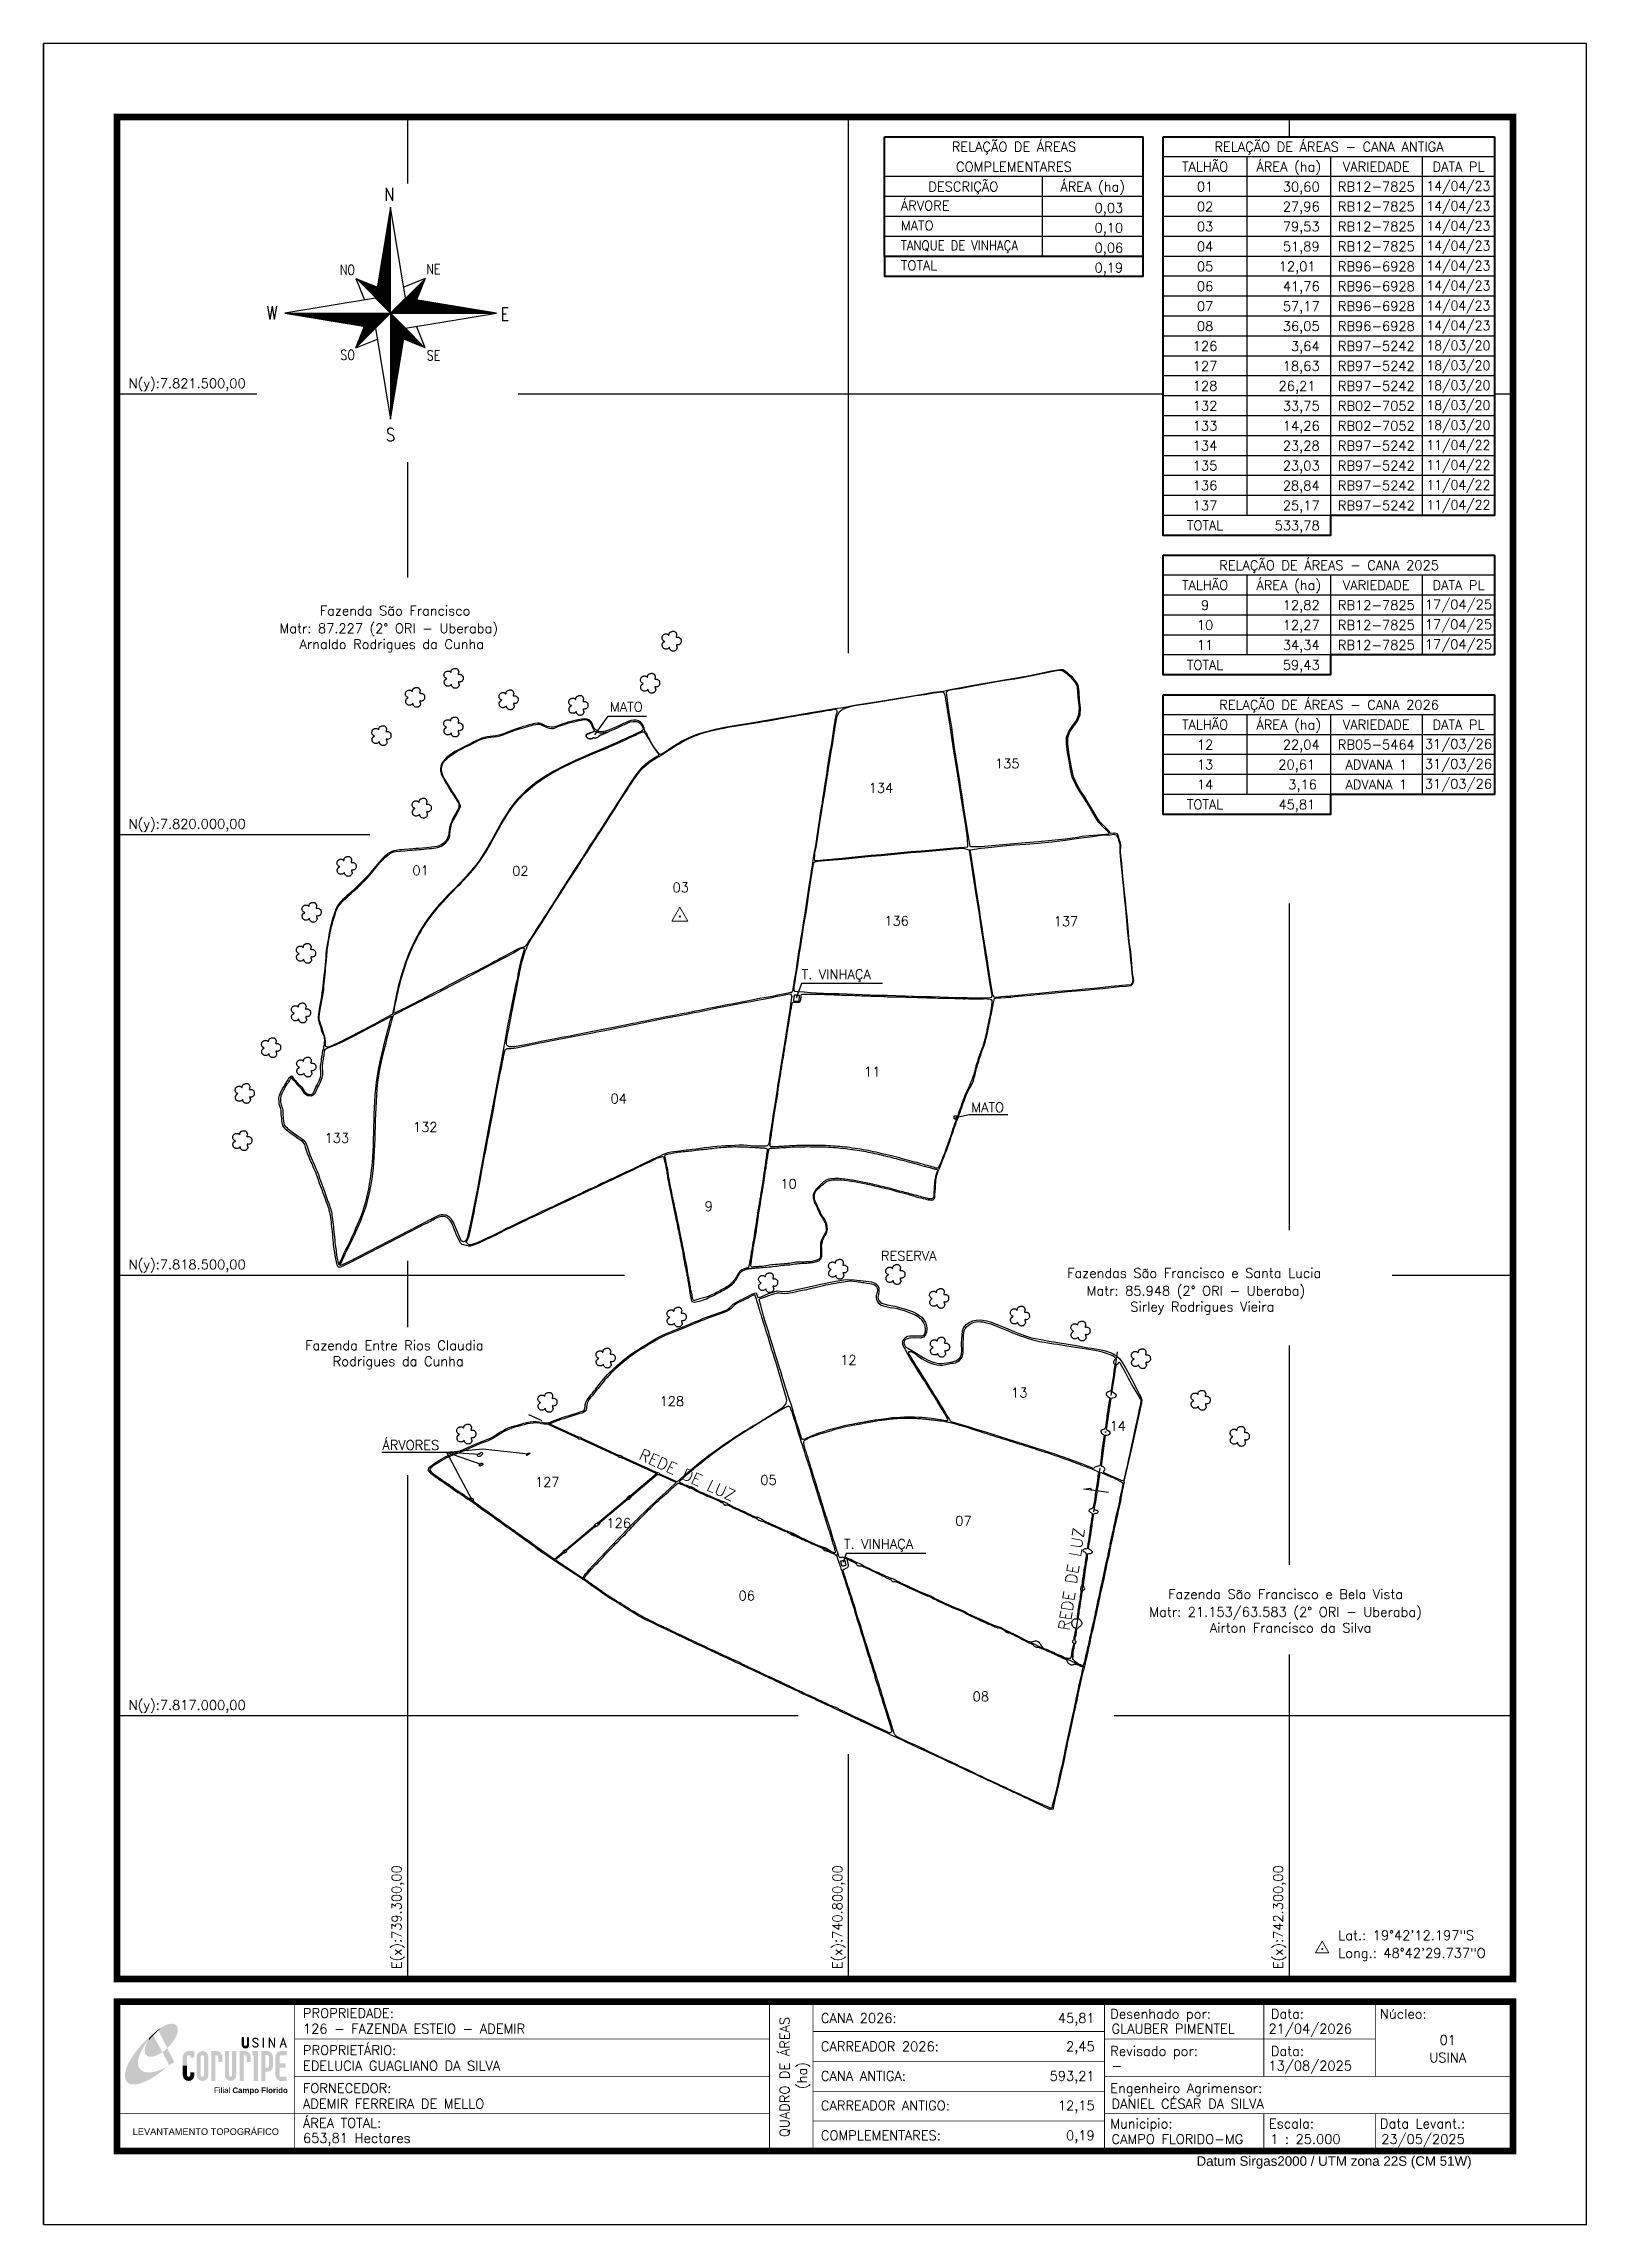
# Model space of a CAD drawing. Header units: inches. Extents: x 738061 to 743311, y 7815268 to 7822693.
import ezdxf
from ezdxf.enums import TextEntityAlignment as Align

# ---------------------------------------------------------------- set-up
doc = ezdxf.new("R2010")
doc.units = ezdxf.units.IN
doc.header["$MEASUREMENT"] = 0
for name, pattern in [('CONTINUO', [0]), ('DASHDOT', [1, 0.5, -0.25, 0, -0.25]), ('LIN0', [0]), ('TAPUME', [47, 40, -3.5, 0, -3.5])]:
    doc.linetypes.add(name, pattern=pattern)
doc.layers.add('0114000126', color=1, linetype='Continuous', lineweight=25)
for name, color, linetype in [('0114000126001', 5, 'CONTINUO'), ('0114000126002', 5, 'CONTINUO'), ('0114000126003', 5, 'CONTINUO'), ('0114000126004', 5, 'CONTINUO'), ('0114000126005', 5, 'CONTINUO'), ('0114000126006', 5, 'CONTINUO'), ('0114000126007', 5, 'CONTINUO'), ('0114000126008', 5, 'CONTINUO'), ('0114000126009', 5, 'CONTINUO'), ('0114000126010', 5, 'CONTINUO'), ('0114000126011', 5, 'CONTINUO'), ('0114000126012', 5, 'CONTINUO'), ('0114000126013', 5, 'CONTINUO'), ('0114000126014', 5, 'CONTINUO'), ('0114000126126', 5, 'Continuous'), ('0114000126127', 5, 'CONTINUO'), ('0114000126128', 5, 'CONTINUO'), ('0114000126132', 5, 'CONTINUO'), ('0114000126133', 5, 'CONTINUO'), ('0114000126134', 5, 'Continuous'), ('0114000126135', 5, 'Continuous'), ('0114000126136', 5, 'Continuous'), ('0114000126137', 5, 'Continuous'), ('H-ÁRVORE', 94, 'Continuous'), ('MALHA', 8, 'Continuous'), ('MARGEM', 5, 'Continuous'), ('MATO', 3, 'Continuous'), ('QUADRO_DE_AREAS_CANA_2026', 7, 'Continuous'), ('QUADRO_DE_AREAS_CANA_ANTIGA', 7, 'Continuous'), ('QUADRO_DE_AREAS_COMPLEMENTARES', 7, 'Continuous'), ('REDE_DE_LUZ', 6, 'DASHDOT'), ('SETA_NORTE', 3, 'Continuous'), ('TANQUE_DE_VINHAÇA', 7, 'Continuous'), ('TEXTO', 7, 'Continuous'), ('ÁRVORE', 3, 'CONTINUO')]:
    doc.layers.add(name, color=color, linetype=linetype)
doc.styles.add('ARIAL', font='arial.ttf')
doc.styles.add('marcelo', font='arial.ttf')
doc.styles.add('ROMANS', font='romans')
doc.styles.add('Simplex', font='simplex.shx')
doc.styles.get("Standard").update_dxf_attribs({"font": 'arial.ttf'})

msp = doc.modelspace()

# ---------------------------------------------------------------- texts
at = {"layer": 'MALHA', "style": 'Simplex'}
for s, p in [('N(y):7.821.500,00', (738350.1, 7821510.2)), ('N(y):7.820.000,00', (738350.1, 7820010.2)), ('N(y):7.818.500,00', (738350.1, 7818510.2)), ('N(y):7.817.000,00', (738350.1, 7817010.2))]:
    msp.add_text(s, height=32.5, dxfattribs=at).set_placement(p, align=Align.BOTTOM_LEFT)
for s, p in [('E(x):739.300,00', (739287.9, 7816136.7)), ('E(x):740.800,00', (740787.9, 7816136.7)), ('E(x):742.300,00', (742287.9, 7816136.7))]:
    msp.add_text(s, height=32.5, rotation=90, dxfattribs=at).set_placement(p, align=Align.BOTTOM_LEFT)
at = {"layer": 'MARGEM', "color": 7, "linetype": 'Continuous', "lineweight": 9}
for s, style, p in [('PROPRIEDADE:', 'Simplex', (738943.2, 7816003.3)), ('Desenhado por:', 'Simplex', (741690.5, 7816000.9)), ('Data:', 'Simplex', (742237.1, 7816000.9)), ('Núcleo:', 'Simplex', (742608.3, 7816000.9)), ('PROPRIETÁRIO:', 'Simplex', (738943.2, 7815877.4)), ('Revisado por:', 'Simplex', (741690.5, 7815874.3)), ('Data:', 'Simplex', (742237.1, 7815874.3)), ('FORNECEDOR:', 'Simplex', (738943.2, 7815747.8)), ('Engenheiro Agrimensor:', 'Simplex', (741690.5, 7815747.8)), ('ÁREA TOTAL:', 'Simplex', (738943.2, 7815629.4)), ('Municipio:', 'Simplex', (741690.5, 7815627.4)), ('Escala:', 'Simplex', (742230.6, 7815627.4)), ('Data Levant.:', 'Simplex', (742608.3, 7815627.4)), ('Datum Sirgas2000 / UTM zona 22S (CM 51W)', 'marcelo', (741984.1, 7815499.8))]:
    msp.add_text(s, height=32.5, dxfattribs=dict(at, style=style)).set_placement(p, align=Align.TOP_LEFT)
at = {"layer": 'MARGEM', "color": 7, "linetype": 'Continuous', "style": 'Simplex'}
for s, p in [('126 - FAZENDA ESTEIO - ADEMIR', (738943.2, 7815950.3)), ('CANA 2026:', (740705.7, 7815986.5)), ('GLAUBER PIMENTEL', (741694.7, 7815950.3)), ('21/04/2026', (742228.9, 7815950.3)), ('CARREADOR 2026:', (740705.7, 7815890.2)), ('EDELUCIA GUAGLIANO DA SILVA', (738943.2, 7815824.4)), ('CANA ANTIGA:', (740705.7, 7815789.5)), ('-', (741694.7, 7815824.4)), ('13/08/2025', (742228.9, 7815824.4)), ('DANIEL CÉSAR DA SILVA', (741694.7, 7815694.8)), ('ADEMIR FERREIRA DE MELLO', (738943.2, 7815694.8)), ('CARREADOR ANTIGO:', (740705.7, 7815688.8)), ('653,81 Hectares', (738943.2, 7815578.2)), ('COMPLEMENTARES:', (740705.7, 7815587.1)), ('CAMPO FLORIDO-MG', (741694.7, 7815574.4)), ('1 : 25.000', (742234.8, 7815574.4)), ('23/05/2025', (742612.6, 7815574.4))]:
    msp.add_text(s, height=32.5, dxfattribs=at).set_placement(p, align=Align.TOP_LEFT)
for s, p in [('QUADRO DE ÁREAS', (740582.4, 7815769.6)), ('(ha)', (740641.8, 7815774.6))]:
    msp.add_text(s, height=32.5, rotation=90, dxfattribs=at).set_placement(p, align=Align.MIDDLE_CENTER)
for s, p in [('45,81', (741637.5, 7815986.5)), ('2,45', (741637.5, 7815890.2)), ('593,21', (741637.5, 7815789.5)), ('12,15', (741637.5, 7815688.8)), ('0,19', (741637.5, 7815587.1))]:
    msp.add_text(s, height=32.5, dxfattribs=at).set_placement(p, align=Align.TOP_RIGHT)
for s, p in [('USINA', (742839, 7815835.8)), ('01', (742839, 7815895.8))]:
    msp.add_text(s, height=32.5, dxfattribs=at).set_placement(p, align=Align.MIDDLE_CENTER)
at = {"layer": 'MARGEM', "color": 7, "linetype": 'ByBlock'}
msp.add_text('LEVANTAMENTO TOPOGRÁFICO', height=22.5, dxfattribs=at).set_placement((738612.7, 7815583.7), align=Align.MIDDLE_CENTER)
at = {"layer": 'QUADRO_DE_AREAS_CANA_2026', "linetype": 'Continuous', "style": 'Simplex'}
for s, p in [('RELAÇÃO DE ÁREAS - CANA 2026', (742435, 7820441.8)), ('TALHÃO', (742013.2, 7820373.9)), ('ÁREA (ha)', (742297.8, 7820373.9)), ('VARIEDADE', (742595.8, 7820373.9)), ('DATA PL', (742875.4, 7820373.9)), ('12', (742013.2, 7820306.1)), ('RB05-5464', (742595.8, 7820306.1)), ('31/03/26', (742875.3, 7820308.3)), ('13', (742013.2, 7820238.2)), ('ADVANA 1', (742595.8, 7820238.2)), ('31/03/26', (742875.3, 7820240.4)), ('14', (742013.2, 7820170.4)), ('ADVANA 1', (742595.8, 7820170.4)), ('31/03/26', (742875.3, 7820172.6)), ('TOTAL', (742013.2, 7820102.5))]:
    msp.add_text(s, height=32.5, dxfattribs=at).set_placement(p, align=Align.MIDDLE_CENTER)
for s, p in [('22,04', (742403.1, 7820289.7)), ('20,61', (742387.6, 7820221.8)), ('3,16', (742393.7, 7820154)), ('45,81', (742388.2, 7820086.1))]:
    msp.add_text(s, height=32.5, dxfattribs=at).set_placement(p, align=Align.RIGHT)
at = {"layer": 'QUADRO_DE_AREAS_CANA_ANTIGA', "linetype": 'Continuous', "style": 'Simplex'}
for s, p in [('RELAÇÃO DE ÁREAS - CANA ANTIGA', (742435, 7822341.7)), ('TALHÃO', (742013.2, 7822273.8)), ('ÁREA (ha)', (742297.8, 7822273.8)), ('VARIEDADE', (742595.8, 7822273.8)), ('DATA PL', (742875.4, 7822273.8)), ('01', (742013.2, 7822205.9)), ('RB12-7825', (742595.8, 7822205.9)), ('02', (742013.2, 7822138.1)), ('RB12-7825', (742595.8, 7822138.1)), ('03', (742013.2, 7822070.2)), ('04', (742013.2, 7822002.4)), ('RB12-7825', (742595.8, 7822070.2)), ('RB12-7825', (742595.8, 7822002.4)), ('05', (742013.2, 7821934.5)), ('RB96-6928', (742595.8, 7821934.5)), ('06', (742013.2, 7821866.7)), ('RB96-6928', (742595.8, 7821866.7)), ('07', (742013.2, 7821798.8)), ('RB96-6928', (742595.8, 7821798.8)), ('08', (742013.2, 7821731)), ('RB96-6928', (742595.8, 7821731)), ('126', (742013.2, 7821663.1)), ('RB97-5242', (742595.8, 7821663.1)), ('127', (742013.2, 7821595.3)), ('RB97-5242', (742595.8, 7821595.3)), ('128', (742013.2, 7821527.4)), ('RB97-5242', (742595.8, 7821527.4)), ('132', (742013.2, 7821459.6)), ('RB02-7052', (742595.8, 7821459.6)), ('133', (742013.2, 7821391.7)), ('RB02-7052', (742595.8, 7821391.7)), ('134', (742013.2, 7821323.9)), ('135', (742013.2, 7821256)), ('RB97-5242', (742595.8, 7821323.9)), ('RB97-5242', (742595.8, 7821256)), ('136', (742013.2, 7821188.2)), ('RB97-5242', (742595.8, 7821188.2)), ('137', (742013.2, 7821120.3)), ('RB97-5242', (742595.8, 7821120.3)), ('TOTAL', (742013.2, 7821052.5)), ('RELAÇÃO DE ÁREAS - CANA 2025', (742435, 7820916.8)), ('TALHÃO', (742013.2, 7820848.9)), ('ÁREA (ha)', (742297.8, 7820848.9)), ('VARIEDADE', (742595.8, 7820848.9)), ('DATA PL', (742875.4, 7820848.9)), ('9', (742013.2, 7820781)), ('RB12-7825', (742595.8, 7820781)), ('17/04/25', (742875.3, 7820783.2)), ('10', (742013.2, 7820713.2)), ('RB12-7825', (742595.8, 7820713.2)), ('17/04/25', (742875.3, 7820715.4)), ('11', (742013.2, 7820645.3)), ('RB12-7825', (742595.8, 7820645.3)), ('17/04/25', (742875.3, 7820647.5)), ('TOTAL', (742013.2, 7820577.5))]:
    msp.add_text(s, height=32.5, dxfattribs=at).set_placement(p, align=Align.MIDDLE_CENTER)
for s, p in [('30,60', (742403.1, 7822189.5)), ('27,96', (742403.1, 7822121.7)), ('79,53', (742403.1, 7822053.8)), ('51,89', (742403.1, 7821986)), ('12,01', (742389.4, 7821918.1)), ('41,76', (742403.1, 7821850.3)), ('57,17', (742403.1, 7821782.4)), ('36,05', (742403.1, 7821714.6)), ('3,64', (742403.1, 7821646.7)), ('18,63', (742403.1, 7821578.9)), ('26,21', (742388.7, 7821511)), ('33,75', (742403.1, 7821443.1)), ('14,26', (742403.1, 7821375.3)), ('23,28', (742403.1, 7821307.4)), ('23,03', (742403.1, 7821239.6)), ('28,84', (742403.1, 7821171.7)), ('25,17', (742403.1, 7821103.9)), ('533,78', (742403.1, 7821036)), ('12,82', (742403.1, 7820764.6)), ('12,27', (742403.1, 7820696.8)), ('34,34', (742403.1, 7820628.9)), ('59,43', (742403.1, 7820561.1))]:
    msp.add_text(s, height=32.5, dxfattribs=at).set_placement(p, align=Align.RIGHT)
at = {"layer": 'QUADRO_DE_AREAS_CANA_ANTIGA', "linetype": 'Continuous', "style": 'Simplex', "width": 0.95}
for s, p in [('14/04/23', (742875.3, 7822208.1)), ('14/04/23', (742875.3, 7822140.3)), ('14/04/23', (742875.3, 7822072.4)), ('14/04/23', (742875.3, 7822004.6)), ('14/04/23', (742875.3, 7821936.7)), ('14/04/23', (742875.3, 7821868.9)), ('14/04/23', (742875.3, 7821801)), ('14/04/23', (742875.3, 7821733.2)), ('18/03/20', (742875.3, 7821665.3)), ('18/03/20', (742875.3, 7821597.5)), ('18/03/20', (742875.3, 7821529.6)), ('18/03/20', (742875.3, 7821461.8)), ('18/03/20', (742875.3, 7821393.9)), ('11/04/22', (742875.3, 7821326.1)), ('11/04/22', (742875.3, 7821258.2)), ('11/04/22', (742875.3, 7821190.4)), ('11/04/22', (742875.3, 7821122.5))]:
    msp.add_text(s, height=32.5, dxfattribs=at).set_placement(p, align=Align.MIDDLE_CENTER)
at = {"layer": 'QUADRO_DE_AREAS_COMPLEMENTARES', "linetype": 'Continuous', "style": 'Simplex'}
for s, p in [('RELAÇÃO DE ÁREAS', (741362.7, 7822341.7)), ('COMPLEMENTARES', (741362.7, 7822273.8)), ('DESCRIÇÃO', (741190.4, 7822205.9)), ('ÁREA (ha)', (741630.7, 7822205.9))]:
    msp.add_text(s, height=32.5, dxfattribs=at).set_placement(p, align=Align.MIDDLE_CENTER)
for s, p in [('ÁRVORE', (740977.9, 7822141.5)), ('MATO', (740977.9, 7822073.6)), ('TOTAL', (740977.9, 7821937.9))]:
    msp.add_text(s, height=32.5, dxfattribs=at).set_placement(p, align=Align.MIDDLE_LEFT)
for s, p in [('0,03', (741734.5, 7822117.3)), ('0,10', (741734.5, 7822049.5)), ('0,06', (741734.5, 7821981.6)), ('0,19', (741734.5, 7821913.8))]:
    msp.add_text(s, height=32.5, dxfattribs=at).set_placement(p, align=Align.RIGHT)
at = {"layer": 'QUADRO_DE_AREAS_COMPLEMENTARES', "linetype": 'Continuous', "style": 'Simplex', "width": 0.9}
msp.add_text('TANQUE DE VINHAÇA', height=32.5, dxfattribs=at).set_placement((740977.9, 7822005.8), align=Align.MIDDLE_LEFT)
at = {"layer": 'REDE_DE_LUZ', "style": 'ROMANS'}
for rotation, p in [(335.44053, (740083, 7817874.9)), (81.5, (741551.8, 7817287.9))]:
    msp.add_text('REDE DE LUZ', height=39, rotation=rotation, dxfattribs=at).set_placement(p)
at = {"layer": 'TEXTO', "linetype": 'ByBlock', "style": 'Simplex'}
for s, p in [('Fazenda São Francisco', (739000.3, 7820746.2)), ('Matr: 87.227 (2° ORI - Uberaba)', (738863.3, 7820685.8)), ('Arnaldo Rodrigues da Cunha', (738931.4, 7820631.7)), ('Fazendas São Francisco e Santa Lucia', (741543.7, 7818490.7)), ('Matr: 85.948 (2° ORI - Uberaba)', (741610.2, 7818430.3)), ('Sirley Rodrigues Vieira', (741758.8, 7818376.1)), ('Fazenda Entre Rios Claudia', (738950.7, 7818244.6)), ('Rodrigues da Cunha', (739044.4, 7818190.4)), ('Fazenda São Francisco e Bela Vista', (741887.5, 7817397.3)), ('Matr: 21.153/63.583 (2° ORI - Uberaba)', (741823.3, 7817336.9)), ('Airton Francisco da Silva', (742029.1, 7817282.8)), ('Lat.: 19°42\'12.197"S', (742466.6, 7816235.9, 1641.9)), ('Long.: 48°42\'29.737"O', (742466.6, 7816175.5, 1641.9))]:
    msp.add_text(s, height=32.5, dxfattribs=at).set_placement(p)
at = {"layer": 'TEXTO', "linetype": 'Continuous', "style": 'Simplex'}
for s, p in [('MATO', (739988, 7820418.7)), ('135', (741298.4, 7820225.7)), ('134', (740868.5, 7820142.4)), ('01', (739315.6, 7819861.5)), ('02', (739655.2, 7819860)), ('03', (740200.7, 7819803.8)), ('136', (740921.6, 7819690)), ('137', (741497.8, 7819688.4)), ('T. VINHAÇA', (740640.4, 7819507.9)), ('11', (740852.6, 7819176.4)), ('04', (739989.9, 7819084.7)), ('MATO', (741217.4, 7819054.7)), ('133', (739016.8, 7818950.6)), ('132', (739317.5, 7818987.8)), ('10', (740567.9, 7818794.3)), ('9', (740309.9, 7818718)), ('RESERVA', (740909.8, 7818549.4, -3382.2)), ('128', (740156.7, 7818054.4)), ('ÁRVORES', (739213.4, 7817905)), ('127', (739732.7, 7817779)), ('05', (740499.7, 7817786.1)), ('126', (739975.9, 7817639.5)), ('07', (741163.3, 7817646.9)), ('T. VINHAÇA', (740784.5, 7817568.2)), ('06', (740425.5, 7817392.3)), ('08', (741222, 7817049.3))]:
    msp.add_text(s, height=32.5, dxfattribs=at).set_placement(p)
at = {"layer": 'TEXTO', "style": 'Simplex'}
for s, p in [('12', (740771.5, 7818195)), ('13', (741353.1, 7818083.4)), ('14', (741688.1, 7817970.1))]:
    msp.add_text(s, height=32.5, dxfattribs=at).set_placement(p)

# ---------------------------------------------------------------- blocks, each defined once
blk = doc.blocks.new('mato')
at = {"layer": 'H-ÁRVORE', "linetype": 'CONTINUO'}
blk.add_lwpolyline([(734601.6, 7824194.7), (734600.8, 7824194.1), (734600, 7824193.3), (734599.1, 7824192.6), (734598, 7824192.3), (734596.9, 7824192.2), (734595.8, 7824192.2), (734594.9, 7824192.4), (734594.2, 7824192.7), (734593.5, 7824193.1), (734592.9, 7824193.6), (734592.3, 7824194.1), (734591.8, 7824194.7), (734591.5, 7824195.3), (734591.3, 7824195.9), (734591.2, 7824196.6), (734591, 7824197.5), (734591, 7824198.4), (734591, 7824199.3), (734591.2, 7824200), (734591.5, 7824200.5), (734591.9, 7824201), (734592.1, 7824201.5), (734592.4, 7824201.9), (734592.8, 7824202.3), (734594.2, 7824203.2), (734594.7, 7824203.6), (734594.5, 7824203.7), (734593.5, 7824204), (734593.1, 7824204.2), (734592.7, 7824204.5), (734592.3, 7824204.9), (734591.8, 7824205.6), (734591.3, 7824206.3), (734590.9, 7824207.1), (734590.7, 7824208), (734590.6, 7824208.8), (734590.7, 7824209.7), (734590.9, 7824210.7), (734591.3, 7824211.6), (734591.7, 7824212.4), (734592, 7824212.8), (734592.3, 7824213.1), (734592.7, 7824213.4), (734593.3, 7824213.8), (734593.9, 7824214.2), (734594.6, 7824214.5), (734595.3, 7824214.7), (734596, 7824214.8), (734596.6, 7824214.8), (734597.2, 7824214.8), (734597.8, 7824214.7), (734598.2, 7824214.6), (734598.7, 7824214.4), (734599.1, 7824214.3), (734599.5, 7824214), (734600, 7824213.4), (734600.5, 7824213), (734600.9, 7824212.8), (734601.1, 7824213.4), (734601.2, 7824214.2), (734601.3, 7824215.1), (734601.4, 7824215.5), (734601.5, 7824215.8), (734602, 7824216.5), (734602.3, 7824217), (734602.7, 7824217.4), (734603.2, 7824217.6), (734603.7, 7824217.8), (734604.3, 7824218), (734605.3, 7824218.4), (734605.8, 7824218.6), (734606.3, 7824218.7), (734606.9, 7824218.8), (734607.5, 7824218.8), (734608, 7824218.8), (734608.6, 7824218.7), (734609.1, 7824218.6), (734609.5, 7824218.4), (734610, 7824218.1), (734610.4, 7824217.9), (734610.7, 7824217.6), (734611, 7824217.2), (734611.3, 7824216.8), (734611.7, 7824216.3), (734611.9, 7824215.7), (734612.2, 7824215.1), (734612.4, 7824214.6), (734612.5, 7824214), (734612.5, 7824213.3), (734612.2, 7824212.1), (734611.9, 7824210.9), (734611.7, 7824210), (734612.4, 7824209.8), (734613.2, 7824209.9), (734614.1, 7824210), (734614.7, 7824209.9), (734615.4, 7824209.8), (734616, 7824209.5), (734616.6, 7824209.1), (734617.3, 7824208.6), (734617.8, 7824208.1), (734618.2, 7824207.9), (734618.6, 7824207.5), (734618.8, 7824207), (734619, 7824205.5), (734619.1, 7824203.9), (734619.1, 7824202.4), (734618.8, 7824201.5), (734618.4, 7824200.9), (734618, 7824200.3), (734617.5, 7824199.8), (734617, 7824199.3), (734616.5, 7824199), (734615.7, 7824198.7), (734614.9, 7824198.5), (734614.1, 7824198.3), (734613.3, 7824198.6), (734612.6, 7824198.7), (734612.1, 7824198.5), (734612.3, 7824197.3), (734613.2, 7824194.3), (734613.1, 7824193.5), (734613, 7824192.9), (734612.3, 7824191.8), (734611.9, 7824191.2), (734611.4, 7824190.7), (734611, 7824190.3), (734610.6, 7824189.9), (734610.1, 7824189.6), (734609.5, 7824189.4), (734608.8, 7824189.2), (734608.2, 7824189.2), (734607.5, 7824189.1), (734606.8, 7824189.2), (734605.7, 7824189.3), (734605.3, 7824189.5), (734604.8, 7824189.7), (734604.2, 7824190.1), (734603.7, 7824190.7), (734603.2, 7824191.3), (734602.7, 7824191.7), (734602.3, 7824192.2), (734602, 7824192.7), (734601.9, 7824194.3), (734601.7, 7824195)], dxfattribs=at)
blk = doc.blocks.new('A$C309442C0')
at = {"layer": 'SETA_NORTE', "linetype": 'Continuous'}
h = blk.add_hatch(dxfattribs=at)
h.set_pattern_fill('ANSI31', color=256, scale=0.1375, angle=-90, style=0)
h.set_pattern_definition([(315, (-215853.3434, 13873.16845), (0.3086963042, 0.3086963042), [])])
h.paths.add_polyline_path([(73.5, 97.4), (74.7, 104.9), (60, 110.8)])
h = blk.add_hatch(dxfattribs=at)
h.set_pattern_fill('ANSI31', color=256, scale=0.1375, angle=180, style=0)
h.set_pattern_definition([(225, (13869.59828, 216024.21475), (0.3086963042, -0.3086963042), [])])
h.paths.add_polyline_path([(93.8, 97.4), (101.4, 96.2), (107.3, 110.8)])
h = blk.add_hatch(dxfattribs=at)
h.set_pattern_fill('ANSI31', color=256, scale=0.1375, style=0)
h.set_pattern_definition([(45, (-13702.2971, -215849.77324), (-0.3086963042, 0.3086963042), [])])
h.paths.add_polyline_path([(73.5, 77), (65.9, 78.3), (60, 63.6)])
h = blk.add_hatch(dxfattribs=at)
h.set_pattern_fill('ANSI31', color=256, scale=0.1375, angle=90, style=0)
h.set_pattern_definition([(135, (216020.6446, -13698.72693), (-0.3086963042, -0.3086963042), [])])
h.paths.add_polyline_path([(93.8, 77), (92.6, 69.5), (107.3, 63.6)])
for p, q in [((81.6, 146.8), (83.7, 148.9)), ((81.7, 147.6), (83.7, 149.5)), ((81.8, 148.3), (83.7, 150.1)), ((82, 149.1), (83.7, 150.8)), ((82.1, 149.9), (83.7, 151.4)), ((82.2, 150.6), (83.7, 152.1)), ((82.3, 151.4), (83.7, 152.7)), ((82.5, 152.2), (83.7, 153.3)), ((82.6, 152.9), (83.7, 154)), ((82.7, 153.7), (83.7, 154.6)), ((82.9, 154.4), (83.7, 155.2)), ((83, 155.2), (83.7, 155.9)), ((83.1, 156), (83.7, 156.5)), ((83.2, 156.7), (83.7, 157.2)), ((83.4, 157.5), (83.7, 157.8)), ((83.5, 158.3), (83.7, 158.4)), ((83.6, 159), (83.7, 159.1)), ((78.7, 129.3), (83.7, 134.2)), ((78.8, 130), (83.7, 134.9)), ((79, 130.8), (83.7, 135.5)), ((79.1, 131.6), (83.7, 136.1)), ((79.2, 132.3), (83.7, 136.8)), ((79.3, 133.1), (83.7, 137.4)), ((79.5, 133.8), (83.7, 138)), ((79.6, 134.6), (83.7, 138.7)), ((79.7, 135.4), (83.7, 139.3)), ((79.8, 136.1), (83.7, 140)), ((80, 136.9), (83.7, 140.6)), ((80.1, 137.7), (83.7, 141.2)), ((80.2, 138.4), (83.7, 141.9)), ((80.3, 139.2), (83.7, 142.5)), ((80.5, 139.9), (83.7, 143.1)), ((80.6, 140.7), (83.7, 143.8)), ((80.7, 141.5), (83.7, 144.4)), ((80.8, 142.2), (83.7, 145)), ((81, 143), (83.7, 145.7)), ((81.1, 143.8), (83.7, 146.3)), ((81.2, 144.5), (83.7, 147)), ((81.3, 145.3), (83.7, 147.6)), ((81.5, 146.1), (83.7, 148.2)), ((75.7, 111), (83.7, 118.9)), ((75.8, 111.7), (83.7, 119.6)), ((75.9, 112.5), (83.7, 120.2)), ((76.1, 113.3), (83.7, 120.8)), ((76.2, 114), (83.7, 121.5)), ((76.3, 114.8), (83.7, 122.1)), ((76.4, 115.5), (83.7, 122.8)), ((76.6, 116.3), (83.7, 123.4)), ((76.7, 117.1), (83.7, 124)), ((76.8, 117.8), (83.7, 124.7)), ((76.9, 118.6), (83.7, 125.3)), ((77.1, 119.4), (83.7, 125.9)), ((77.2, 120.1), (83.7, 126.6)), ((77.3, 120.9), (83.7, 127.2)), ((77.4, 121.6), (83.7, 127.8)), ((77.6, 122.4), (83.7, 128.5)), ((77.7, 123.2), (83.7, 129.1)), ((77.8, 123.9), (83.7, 129.8)), ((78, 124.7), (83.7, 130.4)), ((78.1, 125.5), (83.7, 131)), ((78.2, 126.2), (83.7, 131.7)), ((78.3, 127), (83.7, 132.3)), ((78.5, 127.7), (83.7, 132.9)), ((78.6, 128.5), (83.7, 133.6)), ((60, 110.8), (74.7, 104.9)), ((60, 110.8), (65.9, 96.2)), ((73.5, 97.3), (83.7, 107.5)), ((73.6, 98), (83.7, 108.1)), ((73.7, 98.8), (83.7, 108.7)), ((73.8, 99.5), (83.7, 109.4)), ((73.8, 97), (83.7, 106.8)), ((73.9, 100.3), (83.7, 110)), ((74.1, 101.1), (83.7, 110.6)), ((74.2, 101.8), (83.7, 111.3)), ((74.2, 96.7), (83.7, 106.2)), ((74.3, 102.6), (83.7, 111.9)), ((74.4, 103.3), (83.7, 112.6)), ((74.5, 96.4), (83.7, 105.6)), ((74.6, 104.1), (83.7, 113.2)), ((74.7, 104.9), (83.7, 113.8)), ((74.8, 105.6), (83.7, 114.5)), ((74.8, 96.1), (83.7, 104.9)), ((74.9, 106.4), (83.7, 115.1)), ((75.1, 107.2), (83.7, 115.7)), ((75.1, 95.7), (83.7, 104.3)), ((75.2, 107.9), (83.7, 116.4)), ((75.3, 108.7), (83.7, 117)), ((75.4, 109.4), (83.7, 117.7)), ((75.6, 110.2), (83.7, 118.3)), ((107.3, 110.8), (92.6, 104.9)), ((107.3, 110.8), (101.4, 96.2)), ((75.4, 95.4), (83.7, 103.6)), ((75.8, 95.1), (83.7, 103)), ((76.1, 94.8), (83.7, 102.4)), ((76.4, 94.5), (83.7, 101.7)), ((76.7, 94.2), (83.7, 101.1)), ((77, 93.8), (83.7, 100.5)), ((77.4, 93.5), (83.7, 99.8)), ((77.7, 93.2), (83.7, 99.2)), ((78, 92.9), (83.7, 98.5)), ((78.3, 92.6), (83.7, 97.9)), ((78.6, 92.2), (83.7, 97.3)), ((78.9, 91.9), (83.7, 96.6)), ((79.3, 91.6), (83.7, 96)), ((79.6, 91.3), (83.7, 95.4)), ((79.9, 91), (83.7, 94.7)), ((80.2, 90.7), (83.7, 94.1)), ((80.5, 90.3), (83.7, 93.4)), ((80.9, 90), (83.7, 92.8)), ((81.2, 89.7), (83.7, 92.2)), ((81.5, 89.4), (83.7, 91.5)), ((81.8, 89.1), (83.7, 90.9)), ((82.1, 88.7), (83.7, 90.3)), ((82.4, 88.4), (83.7, 89.6)), ((83.8, 87.2), (94, 97.4)), ((84.4, 87.2), (94.5, 97.3)), ((85.1, 87.2), (95.1, 97.2)), ((85.7, 87.2), (95.6, 97.1)), ((86.3, 87.2), (96.2, 97)), ((87, 87.2), (96.7, 96.9)), ((87.6, 87.2), (97.2, 96.9)), ((88.3, 87.2), (97.8, 96.8)), ((88.9, 87.2), (98.3, 96.7)), ((89.5, 87.2), (98.9, 96.6)), ((90.2, 87.2), (99.4, 96.5)), ((90.8, 87.2), (100, 96.4)), ((91.4, 87.2), (100.5, 96.3)), ((92.1, 87.2), (101.1, 96.2)), ((92.7, 87.2), (101.6, 96.1)), ((93.4, 87.2), (102.2, 96)), ((94, 87.2), (102.7, 96)), ((94.6, 87.2), (103.3, 95.9)), ((95.3, 87.2), (103.8, 95.8)), ((95.9, 87.2), (104.4, 95.7)), ((96.5, 87.2), (104.9, 95.6)), ((97.2, 87.2), (105.5, 95.5)), ((97.8, 87.2), (106, 95.4)), ((98.4, 87.2), (106.5, 95.3)), ((99.1, 87.2), (107.1, 95.2)), ((99.7, 87.2), (107.6, 95.1)), ((100.4, 87.2), (108.2, 95.1)), ((101, 87.2), (108.7, 95)), ((101.6, 87.2), (109.3, 94.9)), ((102.3, 87.2), (109.8, 94.8)), ((102.9, 87.2), (110.4, 94.7)), ((103.5, 87.2), (110.9, 94.6)), ((104.2, 87.2), (111.5, 94.5)), ((104.8, 87.2), (112, 94.4)), ((105.5, 87.2), (112.6, 94.3)), ((106.1, 87.2), (113.1, 94.2)), ((106.7, 87.2), (113.7, 94.1)), ((107.4, 87.2), (114.2, 94.1)), ((108, 87.2), (114.8, 94)), ((108.6, 87.2), (115.3, 93.9)), ((109.3, 87.2), (115.8, 93.8)), ((109.9, 87.2), (116.4, 93.7)), ((110.6, 87.2), (116.9, 93.6)), ((111.2, 87.2), (117.5, 93.5)), ((111.8, 87.2), (118, 93.4)), ((112.5, 87.2), (118.6, 93.3)), ((113.1, 87.2), (119.1, 93.2)), ((113.7, 87.2), (119.7, 93.2)), ((114.4, 87.2), (120.2, 93.1)), ((115, 87.2), (120.8, 93)), ((115.6, 87.2), (121.3, 92.9)), ((116.3, 87.2), (121.9, 92.8)), ((116.9, 87.2), (122.4, 92.7)), ((117.6, 87.2), (123, 92.6)), ((118.2, 87.2), (123.5, 92.5)), ((118.8, 87.2), (124, 92.4)), ((119.5, 87.2), (124.6, 92.3)), ((120.1, 87.2), (125.1, 92.3)), ((120.7, 87.2), (125.7, 92.2)), ((121.4, 87.2), (126.2, 92.1)), ((122, 87.2), (126.8, 92)), ((122.7, 87.2), (127.3, 91.9)), ((123.3, 87.2), (127.9, 91.8)), ((123.9, 87.2), (128.4, 91.7)), ((124.6, 87.2), (129, 91.6)), ((125.2, 87.2), (129.5, 91.5)), ((125.8, 87.2), (130.1, 91.4)), ((126.5, 87.2), (130.6, 91.4)), ((127.1, 87.2), (131.2, 91.3)), ((127.8, 87.2), (131.7, 91.2)), ((128.4, 87.2), (132.3, 91.1)), ((129, 87.2), (132.8, 91)), ((129.7, 87.2), (133.3, 90.9)), ((130.3, 87.2), (133.9, 90.8)), ((130.9, 87.2), (134.4, 90.7)), ((131.6, 87.2), (135, 90.6)), ((132.2, 87.2), (135.5, 90.5)), ((132.8, 87.2), (136.1, 90.5)), ((133.5, 87.2), (136.6, 90.4)), ((134.1, 87.2), (137.2, 90.3)), ((134.8, 87.2), (137.7, 90.2)), ((135.4, 87.2), (138.3, 90.1)), ((136, 87.2), (138.8, 90)), ((136.7, 87.2), (139.4, 89.9)), ((137.3, 87.2), (139.9, 89.8)), ((137.9, 87.2), (140.5, 89.7)), ((138.6, 87.2), (141, 89.6)), ((139.2, 87.2), (141.6, 89.6)), ((139.9, 87.2), (142.1, 89.5)), ((140.5, 87.2), (142.6, 89.4)), ((141.1, 87.2), (143.2, 89.3)), ((141.8, 87.2), (143.7, 89.2)), ((142.4, 87.2), (144.3, 89.1)), ((11.8, 87.2), (11.8, 87.2)), ((12.3, 87.1), (12.4, 87.2)), ((12.9, 87), (13.1, 87.2)), ((13.4, 86.9), (13.7, 87.2)), ((14, 86.8), (14.4, 87.2)), ((14.5, 86.7), (15, 87.2)), ((15.1, 86.6), (15.6, 87.2)), ((15.6, 86.6), (16.3, 87.2)), ((16.2, 86.5), (16.9, 87.2)), ((16.7, 86.4), (17.5, 87.2)), ((17.2, 86.3), (18.2, 87.2)), ((17.8, 86.2), (18.8, 87.2)), ((18.3, 86.1), (19.5, 87.2)), ((18.9, 86), (20.1, 87.2)), ((19.4, 85.9), (20.7, 87.2)), ((20, 85.8), (21.4, 87.2)), ((20.5, 85.7), (22, 87.2)), ((21.1, 85.7), (22.6, 87.2)), ((21.6, 85.6), (23.3, 87.2)), ((22.2, 85.5), (23.9, 87.2)), ((22.7, 85.4), (24.6, 87.2)), ((23.3, 85.3), (25.2, 87.2)), ((23.8, 85.2), (25.8, 87.2)), ((24.4, 85.1), (26.5, 87.2)), ((24.9, 85), (27.1, 87.2)), ((25.5, 84.9), (27.7, 87.2)), ((26, 84.8), (28.4, 87.2)), ((26.5, 84.8), (29, 87.2)), ((27.1, 84.7), (29.6, 87.2)), ((27.6, 84.6), (30.3, 87.2)), ((28.2, 84.5), (30.9, 87.2)), ((28.7, 84.4), (31.6, 87.2)), ((29.3, 84.3), (32.2, 87.2)), ((29.8, 84.2), (32.8, 87.2)), ((30.4, 84.1), (33.5, 87.2)), ((30.9, 84), (34.1, 87.2)), ((31.5, 83.9), (34.7, 87.2)), ((32, 83.9), (35.4, 87.2)), ((32.6, 83.8), (36, 87.2)), ((33.1, 83.7), (36.7, 87.2)), ((33.7, 83.6), (37.3, 87.2)), ((34.2, 83.5), (37.9, 87.2)), ((34.7, 83.4), (38.6, 87.2)), ((35.3, 83.3), (39.2, 87.2)), ((35.8, 83.2), (39.8, 87.2)), ((36.4, 83.1), (40.5, 87.2)), ((36.9, 83), (41.1, 87.2)), ((37.5, 83), (41.8, 87.2)), ((38, 82.9), (42.4, 87.2)), ((38.6, 82.8), (43, 87.2)), ((39.1, 82.7), (43.7, 87.2)), ((39.7, 82.6), (44.3, 87.2)), ((40.2, 82.5), (44.9, 87.2)), ((40.8, 82.4), (45.6, 87.2)), ((41.3, 82.3), (46.2, 87.2)), ((41.9, 82.2), (46.8, 87.2)), ((42.4, 82.1), (47.5, 87.2)), ((43, 82.1), (48.1, 87.2)), ((43.5, 82), (48.8, 87.2)), ((44, 81.9), (49.4, 87.2)), ((44.6, 81.8), (50, 87.2)), ((45.1, 81.7), (50.7, 87.2)), ((45.7, 81.6), (51.3, 87.2)), ((46.2, 81.5), (51.9, 87.2)), ((46.8, 81.4), (52.6, 87.2)), ((47.3, 81.3), (53.2, 87.2)), ((47.9, 81.2), (53.9, 87.2)), ((48.4, 81.2), (54.5, 87.2)), ((49, 81.1), (55.1, 87.2)), ((49.5, 81), (55.8, 87.2)), ((50.1, 80.9), (56.4, 87.2)), ((50.6, 80.8), (57, 87.2)), ((51.2, 80.7), (57.7, 87.2)), ((51.7, 80.6), (58.3, 87.2)), ((52.3, 80.5), (59, 87.2)), ((52.8, 80.4), (59.6, 87.2)), ((53.3, 80.3), (60.2, 87.2)), ((53.9, 80.3), (60.9, 87.2)), ((54.4, 80.2), (61.5, 87.2)), ((55, 80.1), (62.1, 87.2)), ((55.5, 80), (62.8, 87.2)), ((56.1, 79.9), (63.4, 87.2)), ((56.6, 79.8), (64, 87.2)), ((57.2, 79.7), (64.7, 87.2)), ((57.7, 79.6), (65.3, 87.2)), ((58.3, 79.5), (66, 87.2)), ((58.8, 79.4), (66.6, 87.2)), ((59.4, 79.4), (67.2, 87.2)), ((59.9, 79.3), (67.9, 87.2)), ((83.7, 87.2), (60, 63.6)), ((60, 63.6), (65.9, 78.3)), ((60.5, 79.2), (68.5, 87.2)), ((61, 79.1), (69.1, 87.2)), ((61.5, 79), (69.8, 87.2)), ((62.1, 78.9), (70.4, 87.2)), ((62.6, 78.8), (71.1, 87.2)), ((63.2, 78.7), (71.7, 87.2)), ((63.7, 78.6), (72.3, 87.2)), ((64.3, 78.5), (73, 87.2)), ((64.8, 78.4), (73.6, 87.2)), ((65.4, 78.4), (74.2, 87.2)), ((65.9, 78.3), (74.9, 87.2)), ((66.5, 78.2), (75.5, 87.2)), ((67, 78.1), (76.2, 87.2)), ((67.6, 78), (76.8, 87.2)), ((68.1, 77.9), (77.4, 87.2)), ((68.7, 77.8), (78.1, 87.2)), ((69.2, 77.7), (78.7, 87.2)), ((69.8, 77.6), (79.3, 87.2)), ((70.3, 77.5), (80, 87.2)), ((70.8, 77.5), (80.6, 87.2)), ((71.4, 77.4), (81.2, 87.2)), ((71.9, 77.3), (81.9, 87.2)), ((72.5, 77.2), (82.5, 87.2)), ((73, 77.1), (83.2, 87.2)), ((82.8, 88.1), (83.7, 89)), ((83.1, 87.8), (83.7, 88.4)), ((83.4, 87.5), (83.7, 87.7)), ((83.7, 87.1), (83.7, 87.1)), ((83.7, 86.4), (84, 86.8)), ((83.7, 85.8), (84.4, 86.5)), ((83.7, 85.2), (84.7, 86.2)), ((83.7, 84.5), (85, 85.9)), ((83.7, 83.9), (85.3, 85.6)), ((83.7, 83.3), (85.6, 85.2)), ((83.7, 82.6), (86, 84.9)), ((83.7, 82), (86.3, 84.6)), ((83.7, 81.3), (86.6, 84.3)), ((83.7, 80.7), (86.9, 84)), ((83.7, 80.1), (87.2, 83.6)), ((83.7, 79.4), (87.5, 83.3)), ((83.7, 78.8), (87.9, 83)), ((83.7, 78.2), (88.2, 82.7)), ((83.7, 77.5), (88.5, 82.4)), ((83.7, 76.9), (88.8, 82.1)), ((83.7, 76.2), (89.1, 81.7)), ((83.7, 75.6), (89.5, 81.4)), ((83.7, 75), (89.8, 81.1)), ((83.7, 74.3), (90.1, 80.8)), ((83.7, 73.7), (90.4, 80.5)), ((83.7, 73.1), (90.7, 80.1)), ((83.7, 72.4), (91, 79.8)), ((83.7, 71.8), (91.4, 79.5)), ((83.7, 71.2), (91.7, 79.2)), ((83.7, 70.5), (92, 78.9)), ((83.7, 69.9), (92.3, 78.5)), ((83.7, 69.2), (92.6, 78.2)), ((83.7, 68.6), (93, 77.9)), ((83.7, 68), (93.3, 77.6)), ((83.7, 67.3), (93.6, 77.3)), ((83.7, 66.7), (93.8, 76.9)), ((83.7, 66.1), (93.7, 76.1)), ((83.7, 65.4), (93.6, 75.3)), ((83.7, 64.8), (93.4, 74.6)), ((107.3, 63.6), (101.4, 78.3)), ((143, 87.2), (144.8, 89)), ((143.7, 87.2), (145.4, 88.9)), ((144.3, 87.2), (145.9, 88.8)), ((144.9, 87.2), (146.5, 88.7)), ((145.6, 87.2), (147, 88.7)), ((146.2, 87.2), (147.6, 88.6)), ((146.9, 87.2), (148.1, 88.5)), ((147.5, 87.2), (148.7, 88.4)), ((148.1, 87.2), (149.2, 88.3)), ((148.8, 87.2), (149.8, 88.2)), ((149.4, 87.2), (150.3, 88.1)), ((150, 87.2), (150.8, 88)), ((150.7, 87.2), (151.4, 87.9)), ((151.3, 87.2), (151.9, 87.8)), ((152, 87.2), (152.5, 87.8)), ((152.6, 87.2), (153, 87.7)), ((153.2, 87.2), (153.6, 87.6)), ((153.9, 87.2), (154.1, 87.5)), ((154.5, 87.2), (154.7, 87.4)), ((155.1, 87.2), (155.2, 87.3)), ((60, 63.6), (74.7, 69.5)), ((83.7, 64.1), (93.3, 73.8)), ((83.7, 63.5), (93.2, 73)), ((83.7, 62.9), (93.1, 72.3)), ((83.7, 62.2), (92.9, 71.5)), ((83.7, 61.6), (92.8, 70.8)), ((83.7, 61), (92.7, 70)), ((83.7, 60.3), (92.6, 69.2)), ((83.7, 59.7), (92.4, 68.5)), ((83.7, 59), (92.3, 67.7)), ((83.7, 58.4), (92.2, 66.9)), ((83.7, 57.8), (92.1, 66.2)), ((83.7, 57.1), (91.9, 65.4)), ((83.7, 56.5), (91.8, 64.7)), ((83.7, 55.9), (91.7, 63.9)), ((83.7, 55.2), (91.6, 63.1)), ((83.7, 54.6), (91.4, 62.4)), ((83.7, 54), (91.3, 61.6)), ((83.7, 53.3), (91.2, 60.8)), ((83.7, 52.7), (91.1, 60.1)), ((107.3, 63.6), (92.6, 69.5)), ((83.7, 52), (90.9, 59.3)), ((83.7, 51.4), (90.8, 58.6)), ((83.7, 50.8), (90.7, 57.8)), ((83.7, 50.1), (90.5, 57)), ((83.7, 49.5), (90.4, 56.3)), ((83.7, 48.9), (90.3, 55.5)), ((83.7, 48.2), (90.2, 54.7)), ((83.7, 47.6), (90, 54)), ((83.7, 46.9), (89.9, 53.2)), ((83.7, 46.3), (89.8, 52.5)), ((83.7, 45.7), (89.7, 51.7)), ((83.7, 45), (89.5, 50.9)), ((83.7, 44.4), (89.4, 50.2)), ((83.7, 43.8), (89.3, 49.4)), ((83.7, 43.1), (89.2, 48.6)), ((83.7, 42.5), (89, 47.9)), ((83.7, 41.8), (88.9, 47.1)), ((83.7, 41.2), (88.8, 46.3)), ((83.7, 40.6), (88.7, 45.6)), ((83.7, 39.9), (88.5, 44.8)), ((83.7, 39.3), (88.4, 44.1)), ((83.7, 38.7), (88.3, 43.3)), ((83.7, 38), (88.2, 42.5)), ((83.7, 37.4), (88, 41.8)), ((83.7, 36.8), (87.9, 41)), ((83.7, 36.1), (87.8, 40.2)), ((83.7, 35.5), (87.7, 39.5)), ((83.7, 34.8), (87.5, 38.7)), ((83.7, 34.2), (87.4, 38)), ((83.7, 33.6), (87.3, 37.2)), ((83.7, 32.9), (87.2, 36.4)), ((83.7, 32.3), (87, 35.7)), ((83.7, 31.7), (86.9, 34.9)), ((83.7, 31), (86.8, 34.1)), ((83.7, 30.4), (86.7, 33.4)), ((83.7, 29.7), (86.5, 32.6)), ((83.7, 29.1), (86.4, 31.9)), ((83.7, 28.5), (86.3, 31.1)), ((83.7, 27.8), (86.2, 30.3)), ((83.7, 27.2), (86, 29.6)), ((83.7, 26.6), (85.9, 28.8)), ((83.7, 25.9), (85.8, 28)), ((83.7, 25.3), (85.6, 27.3)), ((83.7, 24.6), (85.5, 26.5)), ((83.7, 24), (85.4, 25.8)), ((83.7, 23.4), (85.3, 25)), ((83.7, 22.7), (85.1, 24.2)), ((83.7, 22.1), (85, 23.5)), ((83.7, 21.5), (84.9, 22.7)), ((83.7, 20.8), (84.8, 21.9)), ((83.7, 20.2), (84.6, 21.2)), ((83.7, 19.6), (84.5, 20.4)), ((83.7, 18.9), (84.4, 19.7)), ((83.7, 18.3), (84.3, 18.9)), ((83.7, 17.6), (84.1, 18.1)), ((83.7, 17), (84, 17.4)), ((83.7, 16.4), (83.9, 16.6)), ((83.7, 15.7), (83.8, 15.8))]:
    blk.add_line(p, q, dxfattribs=at)
blk.add_lwpolyline([(93.8, 77), (155.7, 87.2), (93.8, 97.4), (83.7, 159.3), (73.5, 97.4), (11.6, 87.2), (73.5, 77), (83.7, 15.1)], close=True, dxfattribs=at)
for points in [[(83.7, 87.2), (83.7, 159.3)], [(83.7, 87.2), (73.5, 97.4)], [(83.7, 87.2), (93.8, 97.4)], [(11.6, 87.2), (155.7, 87.2)], [(83.7, 87.2), (73.5, 77)], [(83.7, 87.2), (93.8, 77)], [(83.7, 87.2), (83.7, 15.1)]]:
    blk.add_lwpolyline(points, dxfattribs=at)
at = {"layer": 'SETA_NORTE', "color": 7, "lineweight": 30, "style": 'ROMANS', "width": 0.8}
for s, height, p in [('N ', 8.94, (79.5, 163.6)), ('NO', 6.88, (49.1, 113.2)), ('NE', 6.87, (108, 113.7)), ('W', 8.94, (-0.7, 82.9)), ('E', 8.94, (158.6, 82.1)), ('SO', 6.88, (49.5, 55.3)), ('SE', 6.87, (108.3, 55)), ('S', 8.94, (80.6, 0))]:
    blk.add_text(s, height=height, dxfattribs=at).set_placement(p)
blk = doc.blocks.new('A$C78F83FB3')
at = {"layer": 'MARGEM'}
h = blk.add_hatch(color=20, dxfattribs=at)
edge = h.paths.add_edge_path()
edge.add_ellipse((19.49, 23.77), major_axis=(-6.68, -6.67), ratio=0.469426, start_angle=292.73277, end_angle=601.25787)
edge.add_ellipse((22.83, 22.05), major_axis=(12.64, 11.29), ratio=0.457614, start_angle=79.90686, end_angle=107.91393)
edge = h.paths.add_edge_path()
edge.add_ellipse((18.28, 18.7), major_axis=(13.95, 13.59), ratio=0.386848, start_angle=63.96117, end_angle=264.59932)
edge.add_ellipse((22.83, 22.05), major_axis=(12.64, 11.29), ratio=0.457614, start_angle=107.91393, end_angle=245.11815, ccw=False)
edge.add_ellipse((19.49, 23.77), major_axis=(-6.68, -6.67), ratio=0.469426, start_angle=241.25787, end_angle=292.73277, ccw=False)
for color, points in [(20, [(15.46, 26.12), (14.17, 24.81), (14.06, 24.24), (14.39, 23.97), (14.67, 24.54), (19.47, 29.32), (18.48, 28.66), (17.31, 27.78)]), (7, [(58.42, 24.9), (57.9, 24.9), (57.9, 21.73, -0.414214), (57.15, 20.98), (56.84, 20.98, -0.414214), (56.09, 21.73), (56.09, 24.9), (55.57, 24.9), (55.57, 21.73, 0.414214), (56.84, 20.46), (57.15, 20.46, 0.414214), (58.42, 21.73)]), (7, [(61.7, 24.9), (61.23, 24.9, 0.396318), (60.04, 23.78), (60.04, 23.72, 0.151912), (60.39, 22.97), (60.46, 22.92), (62.18, 22), (62.85, 21.83, 0.12407), (62.51, 22.42), (60.75, 23.36, -0.13192), (60.56, 23.77, -0.385578), (61.23, 24.37), (61.7, 24.37, -0.414214), (62.37, 23.7), (62.89, 23.7, 0.414214)]), (7, [(62.37, 23.7), (62.89, 23.7, 0.414214), (61.7, 24.9), (61.23, 24.9, 0.396318), (60.04, 23.78), (60.04, 23.72, 0.151912), (60.39, 22.97), (60.46, 22.92), (62.18, 22), (62.18, 22, -0.131921), (62.37, 21.59, -0.385578), (61.7, 20.98), (61.23, 20.98, -0.414214), (60.56, 21.65), (60.04, 21.65, 0.414214), (61.23, 20.46), (61.7, 20.46, 0.402546), (62.89, 21.61, 0.165292), (62.51, 22.42), (60.75, 23.36, -0.13192), (60.56, 23.77, -0.385578), (61.23, 24.37), (61.7, 24.37, -0.414214)]), (7, [(30.97, 12.46), (29.13, 12.46), (29.13, 8.21, 1), (34.29, 8.21), (34.29, 9.41), (32.45, 9.41), (32.45, 8.21, -1), (30.97, 8.21)])]:
    blk.add_hatch(color=color, dxfattribs=at).paths.add_polyline_path(points)
h = blk.add_hatch(color=7, dxfattribs=at)
h.paths.add_polyline_path([(65.24, 24.9), (64.72, 24.9), (64.72, 20.46), (65.24, 20.46)])
h.paths.add_polyline_path([(67.38, 20.46), (67.9, 20.46), (67.9, 23.74), (69.74, 20.46), (70.23, 20.46), (70.23, 24.9), (69.71, 24.9), (69.71, 21.58), (67.85, 24.9), (67.38, 24.9)])
h.paths.add_polyline_path([(72.17, 20.46), (72.72, 20.46), (73.14, 21.73), (74.49, 21.73), (74.9, 20.46), (75.45, 20.46), (74, 24.9), (73.62, 24.9)])
h.paths.add_polyline_path([(73.81, 23.8), (74.32, 22.25), (73.31, 22.25)], flags=16)
h = blk.add_hatch(color=7, dxfattribs=at)
h.paths.add_polyline_path([(31.71, 18.93, 0.414214), (29.13, 16.35), (29.13, 12.46), (30.97, 12.46), (30.97, 16.35, -0.414214), (31.71, 17.09), (32.45, 17.09), (32.45, 16.02), (34.29, 16.02), (34.29, 18.93)])
h.paths.add_polyline_path([(44.15, 17.09, -0.414214), (44.89, 16.35), (44.89, 14.1), (46.72, 14.1), (46.72, 16.17, 0.433937), (44.15, 18.93), (41.77, 18.93), (41.77, 12.46), (43.61, 12.46), (43.61, 17.09)])
h.paths.add_polyline_path([(43.61, 12.46), (41.77, 12.46), (41.77, 5.62), (43.61, 5.62)])
h.paths.add_polyline_path([(47.92, 12.46), (49.75, 12.46), (49.75, 18.93), (47.92, 18.93)])
h.paths.add_polyline_path([(52.91, 18.93), (51.08, 18.93), (51.08, 12.46), (52.91, 12.46)])
h.paths.add_polyline_path([(51.08, 8.12, -1), (49.75, 8.12), (49.75, 12.46), (47.92, 12.46), (47.92, 8.12, 1), (52.91, 8.12), (52.91, 12.46), (51.08, 12.46)])
h.paths.add_polyline_path([(54.41, 12.46), (56.25, 12.46), (56.25, 17.09), (56.79, 17.09, -0.414214), (57.53, 16.35), (57.53, 14.1), (59.36, 14.1), (59.36, 16.17, 0.433937), (56.79, 18.93), (54.41, 18.93)])
h.paths.add_polyline_path([(56.25, 12.46), (54.41, 12.46), (54.41, 5.62), (56.25, 5.62)])
h.paths.add_polyline_path([(60.73, 12.46), (62.58, 12.46), (62.58, 18.93), (60.02, 18.93), (60.02, 17.08), (60.73, 17.08)])
h.paths.add_polyline_path([(62.58, 12.46), (60.73, 12.46), (60.73, 5.62), (62.58, 5.62)])
h.paths.add_polyline_path([(64.06, 12.46), (65.82, 12.46), (65.82, 17.17), (66.66, 17.17, -0.450417), (67.48, 16.25), (67.48, 12.46), (69.24, 12.46, 0.002307), (69.24, 12.48, 0.005282), (69.23, 12.54, -0.000938), (69.23, 12.53), (69.23, 16.17, 0.433937), (66.66, 18.93), (64.06, 18.93)])
h.paths.add_polyline_path([(64.06, 5.62), (65.82, 5.62), (65.82, 9.77), (66.66, 9.77, 0.426056), (69.24, 12.46), (67.48, 12.46), (67.48, 12.45, -0.450417), (66.66, 11.53), (65.82, 11.53), (65.82, 12.46), (64.06, 12.46)])
h.paths.add_polyline_path([(70.37, 12.46), (74.87, 12.46), (74.87, 13.44), (72.21, 13.44), (72.21, 16.35, -0.414214), (72.95, 17.09), (75.38, 17.09), (75.38, 18.93), (72.95, 18.93, 0.414214), (70.37, 16.35)])
h.paths.add_polyline_path([(72.21, 11.62), (74.87, 11.62), (74.87, 12.46), (70.37, 12.46), (70.37, 8.21, 0.414214), (72.95, 5.62), (75.38, 5.62), (75.38, 7.47), (72.95, 7.47, -0.414214), (72.21, 8.21)])
h = blk.add_hatch(color=7, dxfattribs=at)
h.paths.add_polyline_path([(35.29, 16.35), (35.29, 8.21, 1), (40.46, 8.21, 0.016978), (40.45, 8.38), (40.45, 16.17, 0.433937), (37.88, 18.93), (37.87, 18.93, 0.41391)])
h.paths.add_polyline_path([(38.62, 16.35), (38.62, 8.21, -1), (37.13, 8.21), (37.13, 16.35, -1)], flags=16)
at = {"layer": 'MARGEM', "color": 7}
blk.add_lwpolyline([(58.42, 24.9), (57.9, 24.9), (57.9, 21.73, -0.414214), (57.15, 20.98), (56.84, 20.98, -0.414214), (56.09, 21.73), (56.09, 24.9), (55.57, 24.9), (55.57, 21.73, 0.414214), (56.84, 20.46), (57.15, 20.46, 0.414214), (58.42, 21.73), (58.42, 24.9)], format="xyb", close=True, dxfattribs=at)
at = {"layer": 'MARGEM', "color": 252, "insert": (43.05, 2.72), "char_height": 2.5, "width": 33.0271, "attachment_point": 1, "style": 'ARIAL'}
blk.add_mtext('Filial {\\fArial|b1|i0|c0|p34;Campo Florido}', dxfattribs=at)

# ---------------------------------------------------------------- linework, layer by layer
at = {"layer": '0114000126'}
for points in [[(741719.5, 7819989.8), (741719.1, 7819993), (741715, 7820002), (741705.8, 7820004.1), (741702.6, 7820004.7), (741690.3, 7820003.1), (741687.8, 7820010.2), (741679.9, 7820018.8), (741669.7, 7820028), (741655.1, 7820043), (741646.1, 7820056.3), (741631.1, 7820082.1), (741614, 7820110.6), (741600.6, 7820132.9), (741589.7, 7820149.2), (741576.4, 7820171.2), (741565.1, 7820196.6), (741559.2, 7820222.7), (741554.4, 7820251.6), (741549.1, 7820280.2), (741545.6, 7820308.8), (741545.6, 7820330.2), (741553.3, 7820349.5), (741565.2, 7820367.8), (741578.7, 7820385.8), (741587.7, 7820407.3), (741589.6, 7820431.5), (741585.9, 7820458), (741584.2, 7820484.2), (741582.8, 7820504.1), (741579.1, 7820513.2), (741573.9, 7820521.1), (741561.7, 7820535.8), (741556, 7820540.7), (741546.5, 7820549), (741533.2, 7820558.9), (741531, 7820560.2), (741519.7, 7820561), (741490, 7820555.9), (741416.9, 7820540.6), (741365.1, 7820531.4), (741331.1, 7820525.6), (741231.9, 7820508), (741146.1, 7820493), (741122.6, 7820487.5), (741089.2, 7820483.3), (741059.1, 7820477.9), (740915.5, 7820454.4), (740820.5, 7820439.7), (740781.2, 7820431.1), (740753.1, 7820428.5), (740678.7, 7820416), (740580.1, 7820398.4), (740520.8, 7820388), (740461.8, 7820378.2), (740418.7, 7820371.4), (740397.2, 7820367.8), (740384.9, 7820365.5), (740346.1, 7820357.4), (740338.4, 7820355.8), (740316.5, 7820350.1), (740294.6, 7820343.6), (740277.6, 7820337.9), (740269.7, 7820334.9), (740254.4, 7820328.1), (740247.4, 7820324.9), (740232.9, 7820317.6), (740219.2, 7820309.3), (740216.5, 7820308.1), (740198.1, 7820295.8), (740187.4, 7820288.6), (740173.4, 7820279.5), (740167.3, 7820275.7), (740163.6, 7820273.7), (740158, 7820272.2), (740153.8, 7820275.9), (740138.5, 7820296.6), (740129.1, 7820311.6), (740118.8, 7820330), (740116.2, 7820336.8), (740113.7, 7820344.3), (740111.7, 7820346.3), (740110.3, 7820348), (740106.3, 7820353.6), (740103.8, 7820361.9), (740100.4, 7820371.5), (740095.9, 7820378.2), (740091.4, 7820382.7), (740085.6, 7820386.9), (740077.6, 7820389.1), (740069, 7820389.4), (740060.5, 7820388.3), (740051.8, 7820385.8), (740042.4, 7820381.7), (740031.6, 7820376.4), (740020.3, 7820370.7), (740008.4, 7820365.7), (739996.9, 7820360.8), (739985.9, 7820356.6), (739976.3, 7820353.2), (739966.6, 7820350.8), (739956.9, 7820350.2), (739950.1, 7820350.8), (739944.3, 7820353.3), (739940.2, 7820356.2), (739937.9, 7820358.4), (739934.1, 7820361.6), (739931.2, 7820367.5), (739928.3, 7820375.5), (739923.7, 7820383.8), (739917, 7820390), (739908.7, 7820393.2), (739899.9, 7820394), (739890.6, 7820392.9), (739879.9, 7820390.7), (739868.2, 7820388.2), (739856.2, 7820385.2), (739845.5, 7820382.3), (739836.4, 7820379.7), (739827.7, 7820376.7), (739819.2, 7820373.8), (739810.9, 7820370.6), (739802.6, 7820368), (739795, 7820366), (739787.9, 7820365.6), (739781.2, 7820366.5), (739774.6, 7820367.9), (739763.6, 7820372.8), (739752.4, 7820377.6), (739747, 7820378.8), (739741, 7820378.9), (739732.8, 7820378), (739722.8, 7820375.7), (739712.5, 7820373.1), (739702.6, 7820370.3), (739692.8, 7820367.3), (739683, 7820364.2), (739666.5, 7820358.6), (739648.5, 7820352.2), (739639, 7820348.5), (739629, 7820344.5), (739619, 7820340.6), (739599.6, 7820336), (739589.8, 7820334.6), (739580.2, 7820334.1), (739570.1, 7820332.6), (739561.1, 7820330.5), (739552, 7820327.7), (739543, 7820324), (739533.9, 7820319.9), (739524.6, 7820315.1), (739515.2, 7820310), (739496.2, 7820301.1), (739487.3, 7820296.7), (739470, 7820287.7), (739460.6, 7820282.6), (739441, 7820269.6), (739432.1, 7820262), (739425.5, 7820255), (739419.9, 7820248.5), (739415.3, 7820241.3), (739412.1, 7820233), (739410.8, 7820224.1), (739411.5, 7820215.2), (739413.2, 7820206.9), (739416.6, 7820199.1), (739421.2, 7820191.6), (739424.9, 7820184.1), (739429.6, 7820176.1), (739434.8, 7820167.9), (739443.4, 7820153.6), (739448.1, 7820145.9), (739453, 7820137.8), (739464.1, 7820120.2), (739468.9, 7820112.5), (739472.1, 7820107.1), (739473.8, 7820102.1), (739474.2, 7820097.1), (739473.3, 7820091.5), (739470.4, 7820084.5), (739466.1, 7820077.3), (739462.5, 7820071), (739458.9, 7820064.7), (739454.9, 7820057.3), (739450.9, 7820048.9), (739447.3, 7820040.4), (739444.2, 7820031.7), (739442.2, 7820023.2), (739440.9, 7820014.9), (739439.7, 7820005.9), (739438.1, 7819996.7), (739435.5, 7819988.2), (739431.5, 7819981.1), (739426.4, 7819975.1), (739420.3, 7819969.4), (739413.4, 7819964.6), (739406.2, 7819961.4), (739398.5, 7819959.2), (739390, 7819957.6), (739381, 7819956.5), (739363.2, 7819955), (739336.4, 7819952.4), (739327.3, 7819952), (739317.6, 7819951.1), (739289, 7819948.6), (739279.9, 7819948.2), (739270.6, 7819947.4), (739261.1, 7819946), (739253, 7819944.4), (739245.7, 7819942.4), (739238.5, 7819939.3), (739232.1, 7819935.3), (739226.1, 7819930.2), (739219.9, 7819924.2), (739212.6, 7819917), (739204.8, 7819908.5), (739197.5, 7819900.3), (739191.1, 7819892.5), (739179, 7819877.8), (739172.8, 7819870.2), (739166.4, 7819862.2), (739159.4, 7819854.7), (739152.3, 7819847.5), (739145.1, 7819840.2), (739137.7, 7819832.8), (739129.8, 7819824.9), (739113.7, 7819810), (739099.1, 7819796.9), (739092.5, 7819791), (739085.4, 7819784.6), (739078.1, 7819777.6), (739071.5, 7819770.9), (739066.4, 7819765), (739062.6, 7819760.5), (739059.6, 7819755.7), (739057.1, 7819750.8), (739054.6, 7819745.1), (739051.6, 7819736.1), (739048.4, 7819725.9), (739045, 7819716), (739041.9, 7819705.5), (739038.9, 7819694.5), (739036.2, 7819682.8), (739033.7, 7819671.1), (739031.5, 7819659.7), (739029.6, 7819648.3), (739027.6, 7819637), (739025.6, 7819625.8), (739022.4, 7819603.8), (739021.4, 7819592.4), (739020.5, 7819580.9), (739019.5, 7819569), (739018.4, 7819556.9), (739017.2, 7819544.7), (739016, 7819532.6), (739014.8, 7819520.4), (739012.5, 7819496.3), (739011.1, 7819484.8), (739009.7, 7819473.3), (739008, 7819461.1), (739006, 7819448.7), (739003.8, 7819436.6), (739001.5, 7819424.7), (738999.2, 7819412.4), (738995.6, 7819388.2), (738995, 7819379.4), (738994.9, 7819374), (738995.9, 7819367.1), (738998.8, 7819358), (739002.2, 7819349.9), (739004.2, 7819342.7), (739005.4, 7819335.1), (739007.9, 7819328.4), (739011, 7819321.5), (739013.7, 7819314.5), (739015.8, 7819307.8), (739016.3, 7819300.3), (739015.9, 7819292.4), (739015.1, 7819284.3), (739013.6, 7819277.4), (739012.7, 7819270.7), (739012.7, 7819269.9), (739009.6, 7819264.3), (739008.8, 7819257.8), (739008.5, 7819253.1), (739007.8, 7819246.4), (739006.4, 7819242.8), (739005.2, 7819235), (739005.1, 7819229.6), (739003.6, 7819222.8), (739002.1, 7819212.9), (739002.1, 7819203), (739002.9, 7819195.3), (739003.1, 7819190.8), (739003.4, 7819182.2), (739001.7, 7819172.4), (738998.2, 7819163.6), (738995.8, 7819157.3), (738994.7, 7819155.2), (738991.4, 7819149.1), (738987.5, 7819142.3), (738984.4, 7819135.1), (738981.2, 7819127.8), (738978.4, 7819120.9), (738974.1, 7819115.9), (738969.5, 7819114), (738964.4, 7819114.8), (738960.5, 7819115.1), (738956, 7819117.5), (738952.2, 7819120.6), (738945.1, 7819131.6), (738941.1, 7819137.6), (738933.9, 7819144.4), (738930.6, 7819147.4), (738927, 7819151.8), (738922.7, 7819157.1), (738920, 7819160.9), (738915.8, 7819164.2), (738913.5, 7819167.1), (738910.9, 7819170.3), (738909.1, 7819175.1), (738905.5, 7819177.8), (738900.9, 7819176.4), (738898, 7819173.3), (738894, 7819169.6), (738891.7, 7819164.5), (738887.5, 7819157.6), (738883.5, 7819152.5), (738878.7, 7819144.9), (738876, 7819139.8), (738871.7, 7819132.1), (738865.4, 7819119.9), (738862.3, 7819111.2), (738860.5, 7819102), (738860.6, 7819090.3), (738861.6, 7819083.2), (738864.1, 7819074.5), (738865.4, 7819070.1), (738867.2, 7819064.7), (738868.3, 7819060.4), (738868, 7819051.4), (738868.2, 7819046.6), (738870.1, 7819034.4), (738870.4, 7819023.7), (738873.7, 7819009.3), (738879.7, 7819001.6), (738883.2, 7818998.2), (738886.4, 7818995.4), (738892.5, 7818990.3), (738899.1, 7818985.2), (738916.2, 7818973.1), (738920.9, 7818969.4), (738926.3, 7818966.5), (738932.7, 7818961.9), (738939.1, 7818957.1), (738945.1, 7818949.4), (738948, 7818944.3), (738951.1, 7818935.4), (738954.5, 7818925.6), (738958, 7818914.9), (738962.2, 7818904.7), (738969.4, 7818887), (738973.1, 7818879.6), (738978.4, 7818866), (738986.2, 7818850.2), (738989.7, 7818840.7), (738993.7, 7818828.4), (738998.9, 7818813.4), (739006.9, 7818791.7), (739011.1, 7818780.3), (739014, 7818772.5), (739018.4, 7818759.1), (739022.5, 7818748.6), (739024, 7818744.8), (739027.6, 7818735), (739029.1, 7818730.3), (739031, 7818725.3), (739031.8, 7818720.5), (739033.7, 7818714.1), (739034.9, 7818708.5), (739035.8, 7818703.3), (739036.8, 7818696), (739037.8, 7818688.5), (739038.9, 7818678.9), (739039.4, 7818671.6), (739040.5, 7818664.7), (739041.3, 7818655.9), (739042.3, 7818647.6), (739043.3, 7818637.3), (739044.2, 7818629), (739045.2, 7818619.1), (739045.7, 7818610.4), (739046.5, 7818603.8), (739047.5, 7818596.7), (739048.6, 7818588.3), (739049.4, 7818583.1), (739050, 7818577.4), (739051.6, 7818566.4), (739052.4, 7818560.7), (739058, 7818534.5), (739059.8, 7818532.3), (739061.8, 7818529.4), (739064.2, 7818528.2), (739065.5, 7818527.7), (739067.9, 7818527.2), (739072.4, 7818528.5), (739099.4, 7818540.8), (739341.2, 7818665.1), (739356, 7818672.9), (739364.6, 7818677.2), (739374.7, 7818682.9), (739380.7, 7818686.1), (739386.2, 7818688.6), (739391, 7818691.8), (739399.5, 7818696.2), (739405.1, 7818698.3), (739409.6, 7818699.7), (739412.7, 7818700.8), (739417.8, 7818700.6), (739423.2, 7818700.2), (739427, 7818699.5), (739432.4, 7818697), (739435.5, 7818695.1), (739440.6, 7818689), (739445, 7818682.2), (739449.4, 7818675.3), (739466.2, 7818635.3), (739470.9, 7818624.4), (739473.2, 7818619), (739478.1, 7818610.9), (739484.4, 7818605.6), (739490.1, 7818604.1), (739494.2, 7818602.7), (739499.7, 7818601.4), (739505.7, 7818599.8), (739506.2, 7818599.7), (739513.4, 7818600.1), (739521.8, 7818601.8), (739533.3, 7818605.9), (739545.2, 7818610.9), (739557, 7818616.4), (739568.2, 7818621.8), (739579.3, 7818626.8), (739590, 7818632), (739600.2, 7818637.1), (739610.8, 7818642.8), (739637.3, 7818656), (739651, 7818662.5), (739664, 7818668.7), (739690.4, 7818681.2), (739703.3, 7818687.4), (739715.7, 7818693.3), (739728.2, 7818699.1), (739741.2, 7818705.2), (739751.1, 7818709.8), (739760.8, 7818714.6), (739771.9, 7818720), (739783.7, 7818725.5), (739808.3, 7818736.9), (739822.3, 7818743.6), (739837.4, 7818750.7), (739854.5, 7818758.7), (739872.4, 7818767.2), (739905.1, 7818782.6), (739920.6, 7818790), (739936.1, 7818797.2), (739951.4, 7818804.3), (739966.6, 7818811.5), (739996.4, 7818825.6), (740024.8, 7818839.1), (740038.4, 7818845.7), (740066.6, 7818858.9), (740081.4, 7818865.9), (740095.9, 7818872.6), (740110.2, 7818879.4), (740124.2, 7818885.9), (740136.8, 7818892), (740147.5, 7818897.6), (740164, 7818903.2), (740165.7, 7818903.7), (740166.9, 7818904), (740167.7, 7818904.1), (740168, 7818904.1), (740168.8, 7818903.9), (740170, 7818903.1), (740171.1, 7818900.7), (740171.8, 7818897), (740172.4, 7818892.8), (740173.4, 7818888.3), (740174.7, 7818884), (740175.7, 7818879.7), (740176.8, 7818875.1), (740177.8, 7818870.4), (740178.6, 7818866), (740179.4, 7818861.4), (740180.4, 7818856.5), (740181.3, 7818851.6), (740181.8, 7818846.8), (740182.4, 7818841.9), (740183.3, 7818836.8), (740184.3, 7818831.5), (740185.4, 7818826.2), (740186.2, 7818821.2), (740187.1, 7818816.4), (740188, 7818811.7), (740188.8, 7818807.1), (740189.7, 7818802.7), (740190.7, 7818797.9), (740191.8, 7818792.6), (740192.9, 7818787.3), (740194, 7818781.9), (740195.1, 7818776.3), (740196.3, 7818770.6), (740197.5, 7818764.8), (740198.4, 7818759.3), (740199.4, 7818753.7), (740200.4, 7818747.9), (740201.8, 7818742.5), (740203, 7818737.1), (740204.3, 7818731.3), (740205.7, 7818725.4), (740206.6, 7818719.9), (740207.8, 7818714.7), (740208.9, 7818709.5), (740210, 7818704), (740211, 7818698.4), (740212.1, 7818692.7), (740213.2, 7818687.3), (740214.4, 7818682.5), (740215.3, 7818678), (740216.1, 7818673.7), (740216.9, 7818669.2), (740218.1, 7818664.1), (740219.4, 7818658.8), (740220.5, 7818653.5), (740221.8, 7818648.3), (740222.8, 7818643.2), (740223.6, 7818638.4), (740224.5, 7818633.7), (740225.4, 7818629.1), (740226.2, 7818624.4), (740227.2, 7818619.5), (740228.2, 7818614.5), (740229, 7818609.6), (740229.8, 7818605.1), (740230.7, 7818601.1), (740231.6, 7818597.3), (740232.8, 7818592.6), (740233.8, 7818587.5), (740234.8, 7818582.6), (740235.6, 7818578.1), (740236.4, 7818573.7), (740237, 7818569.3), (740237.5, 7818564.9), (740237.9, 7818560.8), (740238.5, 7818556.7), (740239.3, 7818552.3), (740240.1, 7818547.4), (740241.1, 7818542.5), (740241.9, 7818538.1), (740242.8, 7818534), (740243.7, 7818530.2), (740244.6, 7818526.9), (740245.3, 7818523.9), (740245.8, 7818521), (740246.4, 7818518.3), (740247, 7818515.4), (740247.6, 7818512.2), (740248.3, 7818509), (740249, 7818505.8), (740249.7, 7818502.5), (740250.1, 7818499.3), (740250.7, 7818496.1), (740251.3, 7818493), (740251.9, 7818489.7), (740252.4, 7818486.6), (740252.9, 7818483.7), (740253.4, 7818481), (740253.8, 7818478.3), (740254.3, 7818475.6), (740254.7, 7818472.9), (740255.1, 7818470.4), (740255.6, 7818467.8), (740256, 7818465.2), (740256.5, 7818462.4), (740257.1, 7818459), (740257.9, 7818455.5), (740258.4, 7818452.3), (740258.8, 7818449.1), (740259.2, 7818446), (740259.5, 7818443), (740259.7, 7818440.5), (740260.2, 7818438.2), (740260.7, 7818435.6), (740261.2, 7818432.6), (740261.7, 7818429.6), (740262.4, 7818426.7), (740262.9, 7818423.8), (740263.4, 7818421.1), (740263.8, 7818418.7), (740263.8, 7818416.7), (740266.9, 7818409.8), (740274.6, 7818407.8), (740280, 7818409.3), (740285.5, 7818410.4), (740291.1, 7818411.3), (740297.1, 7818412.5), (740303.4, 7818414.2), (740309.7, 7818416.5), (740316.1, 7818419.3), (740322.5, 7818422.4), (740328.9, 7818425.5), (740335.5, 7818428.4), (740342.1, 7818431.5), (740348.6, 7818435.1), (740355.1, 7818438.8), (740361.6, 7818442.3), (740368, 7818445.3), (740374.3, 7818448.6), (740380.4, 7818452.1), (740386, 7818455.6), (740391.2, 7818458.9), (740396.2, 7818462.3), (740400.8, 7818465.9), (740404.9, 7818469.4), (740408.4, 7818472.9), (740411.7, 7818476.3), (740414.5, 7818479.9), (740417.1, 7818483.9), (740419.4, 7818488), (740421.6, 7818491.8), (740423.5, 7818495.4), (740425.4, 7818498.9), (740427.3, 7818502.2), (740429.1, 7818505.3), (740431.1, 7818508.2), (740433.5, 7818511), (740436.7, 7818513.4), (740440.5, 7818515.5), (740444.5, 7818517.2), (740448.6, 7818518.8), (740452.3, 7818520), (740455.8, 7818521), (740459, 7818521.6), (740461.9, 7818522.1), (740464.3, 7818522.4), (740466.5, 7818522.7), (740469.1, 7818523), (740472.3, 7818523.2), (740476.4, 7818523.7), (740481.3, 7818524), (740486.4, 7818524.4), (740491.8, 7818524.7), (740497.4, 7818525.2), (740503.4, 7818525.8), (740509.7, 7818526.4), (740516, 7818527), (740522.3, 7818527.3), (740528.7, 7818527.6), (740535.4, 7818528), (740542.3, 7818528.8), (740549.4, 7818529.9), (740556.2, 7818530.9), (740562.9, 7818531.8), (740569.3, 7818532.6), (740575.7, 7818533.4), (740581.8, 7818534), (740587.8, 7818534.5), (740593.8, 7818535), (740599.9, 7818535.4), (740606, 7818536.2), (740611.8, 7818537.1), (740617.6, 7818538), (740623.4, 7818538.8), (740629.5, 7818539.5), (740635.7, 7818540), (740641.7, 7818540.6), (740647.5, 7818541), (740653, 7818541.1), (740658.3, 7818541.1), (740663.6, 7818541.3), (740669.1, 7818541.8), (740674.1, 7818542.4), (740678.8, 7818543), (740683.3, 7818543.8), (740687.7, 7818544.9), (740691.5, 7818546.1), (740694.6, 7818547.2), (740697.4, 7818548.4), (740700.1, 7818550), (740702.7, 7818552), (740704.9, 7818554.5), (740706.5, 7818557.5), (740708, 7818560.8), (740708.8, 7818564.4), (740709.2, 7818567.9), (740709.4, 7818571.2), (740709.4, 7818574.4), (740709.5, 7818577.3), (740709.5, 7818580), (740709.4, 7818582.4), (740709.2, 7818584.8), (740709.1, 7818587.4), (740708.9, 7818590.6), (740708.6, 7818593.9), (740708.4, 7818597.3), (740708.4, 7818600.4), (740708.7, 7818603.5), (740709.2, 7818606.5), (740709.8, 7818609.5), (740710.8, 7818613), (740711.7, 7818616.5), (740712.7, 7818619.8), (740714.1, 7818623.4), (740716.2, 7818627.4), (740718.6, 7818632), (740721.3, 7818636.5), (740723.8, 7818641), (740725.9, 7818645.6), (740727.3, 7818650.2), (740727.8, 7818654.7), (740727.8, 7818659.1), (740727.5, 7818663.6), (740726.8, 7818668), (740725.9, 7818672.2), (740724.8, 7818676), (740723.4, 7818679.3), (740722, 7818682.5), (740720.4, 7818685.7), (740718.9, 7818689), (740717.1, 7818692.4), (740715, 7818695.7), (740712.6, 7818698.9), (740710.2, 7818702.1), (740707.8, 7818705.7), (740705.7, 7818709.8), (740703.9, 7818713.8), (740702.4, 7818717.6), (740701, 7818721.1), (740699.3, 7818724.6), (740697.5, 7818728), (740695.9, 7818731.5), (740694.4, 7818734.8), (740692.7, 7818738), (740691.1, 7818741.3), (740689.3, 7818744.8), (740687.7, 7818748.1), (740686.4, 7818751.6), (740685.3, 7818755.3), (740684.4, 7818759.5), (740683.6, 7818763.7), (740683.2, 7818767.9), (740683.5, 7818772), (740684.4, 7818776.3), (740685.8, 7818780.4), (740687.8, 7818784.2), (740690.5, 7818787.9), (740693.4, 7818791.6), (740696.9, 7818795.1), (740700.8, 7818798.6), (740704.6, 7818801.9), (740708.2, 7818804.9), (740711.5, 7818807.3), (740714.4, 7818809.7), (740716.8, 7818812), (740718.7, 7818813.7), (740722.4, 7818816.5), (740724.8, 7818818.1), (740728.3, 7818820.1), (740734.1, 7818822.1), (740740.9, 7818823.7), (740748.3, 7818824.4), (740756.2, 7818824.6), (740764.6, 7818824.6), (740774, 7818823.9), (740784.9, 7818822.7), (740796.5, 7818821.5), (740808, 7818820.2), (740819.5, 7818818.2), (740831, 7818816), (740842.6, 7818813.9), (740854.2, 7818811.7), (740865.7, 7818809.3), (740877.2, 7818806.8), (740888.7, 7818804), (740900.2, 7818801.1), (740911.7, 7818798.3), (740922.9, 7818795.7), (740933.7, 7818793.5), (740944, 7818791.1), (740954.1, 7818787.9), (740964.4, 7818784.9), (740974.7, 7818782.1), (740984.4, 7818779.6), (740993.6, 7818777.6), (741003, 7818775.4), (741012.4, 7818772.5), (741021.4, 7818769.4), (741030.1, 7818766.6), (741038.5, 7818764.4), (741046.3, 7818762.5), (741053.5, 7818760.8), (741060.2, 7818759.3), (741066.4, 7818757.9), (741071.9, 7818756.7), (741076.7, 7818755.8), (741080.9, 7818755.5), (741084.5, 7818755.7), (741087.8, 7818756.7), (741090.5, 7818758.6), (741092.5, 7818761.3), (741093.3, 7818764.3), (741093.7, 7818767.3), (741093.8, 7818770.2), (741093.8, 7818773), (741093.9, 7818776.6), (741094.3, 7818781.1), (741094.9, 7818787.2), (741095.4, 7818794.1), (741095.7, 7818801.4), (741096.1, 7818808.7), (741096.4, 7818815.9), (741096.8, 7818822.9), (741097.7, 7818829.2), (741099, 7818834.9), (741100.7, 7818840), (741102.6, 7818845.1), (741104.1, 7818850), (741105.2, 7818854), (741107, 7818858.6), (741107.9, 7818860.8), (741109.2, 7818863.9), (741111.3, 7818868.8), (741114.1, 7818875.8), (741117.4, 7818884.1), (741121.1, 7818893.5), (741125, 7818903.6), (741128.9, 7818913.7), (741132.7, 7818923.6), (741136.3, 7818933.3), (741139.8, 7818942.7), (741143.1, 7818952), (741146.3, 7818961.1), (741149.5, 7818970.3), (741152.7, 7818979.3), (741155.8, 7818988.1), (741158.7, 7818996.8), (741161.7, 7819005.5), (741164.6, 7819014.2), (741167.7, 7819022.6), (741170.7, 7819030.8), (741173.7, 7819038.7), (741176.8, 7819046.6), (741179.7, 7819054.7), (741182.3, 7819062.8), (741185, 7819070.5), (741187.7, 7819078), (741190.3, 7819085.3), (741193, 7819092.6), (741195.5, 7819099.6), (741197.9, 7819106.1), (741200.2, 7819112.3), (741202.6, 7819118.3), (741205.3, 7819124), (741208.3, 7819129.5), (741211.4, 7819134.9), (741214.5, 7819140.3), (741217.4, 7819145.7), (741220.2, 7819150.8), (741222.8, 7819156), (741224.9, 7819161.4), (741226.3, 7819166.9), (741227.8, 7819172.2), (741229.3, 7819177.5), (741230.7, 7819182.8), (741232, 7819188.1), (741233.2, 7819193.1), (741234.3, 7819198.3), (741235.6, 7819203.7), (741237.1, 7819209.5), (741239.1, 7819215.5), (741240.9, 7819221.4), (741242.7, 7819227.4), (741244.5, 7819233.9), (741246.9, 7819241.1), (741249.5, 7819249.2), (741252.2, 7819257.4), (741254.9, 7819265.6), (741257.7, 7819273.5), (741260.9, 7819281.4), (741263.4, 7819289.4), (741265.6, 7819297.6), (741267.8, 7819306.2), (741270.1, 7819315), (741272.2, 7819323.6), (741274.1, 7819332.1), (741275.7, 7819340.3), (741277.3, 7819348.3), (741278.9, 7819355.9), (741280.5, 7819363.2), (741281.8, 7819370.3), (741283.2, 7819377.4), (741284.6, 7819384.3), (741286, 7819390.9), (741287.3, 7819397.3), (741288.4, 7819403.5), (741289.4, 7819409.7), (741291.6, 7819421.5), (741292.8, 7819427), (741294.1, 7819432), (741295.4, 7819436), (741296.7, 7819442.3), (741296.4, 7819442.8), (741301.4, 7819442.5), (741312, 7819443.5), (741317.8, 7819444), (741335.2, 7819445.4), (741341, 7819446), (741352, 7819446.8), (741365.3, 7819448.3), (741390.2, 7819450.6), (741419.6, 7819453.4), (741450.4, 7819456.3), (741482, 7819459.1), (741513.3, 7819462.1), (741545.2, 7819465), (741575.7, 7819467.6), (741605.9, 7819470.5), (741636, 7819473.2), (741665.5, 7819476.2), (741694.1, 7819479.7), (741721.4, 7819482.2), (741744.1, 7819484.1), (741761.7, 7819485.7), (741764.5, 7819489.2), (741767.2, 7819492.5), (741769.4, 7819499.3), (741770.7, 7819503.3), (741766.6, 7819527.9), (741765.3, 7819545.5), (741762.6, 7819572.9), (741760.1, 7819601.9), (741755, 7819635.5), (741752.2, 7819667.6), (741749.9, 7819693.2), (741747.5, 7819719.5), (741744.9, 7819748.8), (741742.4, 7819775.8), (741739.4, 7819803.7), (741736, 7819836.5), (741732.5, 7819871.1), (741729.4, 7819901.8), (741725.9, 7819939), (741726, 7819964.6), (741725.1, 7819970.7), (741720.1, 7819987.1)], [(740988.6, 7818264.8), (740993.8, 7818256.1), (741001.2, 7818250.9), (741014.9, 7818243.4), (741031.9, 7818232.9), (741054.3, 7818219.3), (741072.8, 7818209.7), (741087.4, 7818203.8), (741105.6, 7818199), (741116.2, 7818198.8), (741133.3, 7818201.1), (741147.7, 7818203.6), (741165, 7818207.6), (741171, 7818211.3), (741179.5, 7818219.3), (741184.1, 7818230.7), (741185, 7818244.6), (741184.4, 7818266.2), (741185.1, 7818283.9), (741188.1, 7818309.5), (741190.9, 7818320), (741199.7, 7818331.3), (741209.9, 7818339.1), (741223.4, 7818344.3), (741234.6, 7818346.7), (741250.6, 7818347.2), (741269, 7818344.1), (741285.3, 7818339.4), (741311.6, 7818329.2), (741333.9, 7818320.4), (741358.1, 7818310.2), (741380.2, 7818301.6), (741399.1, 7818294), (741423, 7818286.7), (741436.5, 7818283.6), (741461.6, 7818279.3), (741481.6, 7818274.8), (741505.1, 7818271.2), (741517.8, 7818269.7), (741533.7, 7818267.2), (741554.6, 7818263.9), (741575.2, 7818260.4), (741614.7, 7818252.6), (741627.8, 7818251.3), (741659.6, 7818245.7), (741673.9, 7818242.4), (741690.3, 7818236.7), (741699.3, 7818232.9), (741714.4, 7818222.7), (741722.3, 7818215.5), (741732.1, 7818201.7), (741742.8, 7818184.3), (741754.9, 7818161.2), (741763.9, 7818144.6), (741776.3, 7818120.5), (741784.7, 7818103.6), (741793.7, 7818088.3), (741797.6, 7818074.6), (741797.1, 7818068.8), (741796.7, 7818064.7), (741763.9, 7817914.7), (741737, 7817798.1), (741737.4, 7817794.2), (741735.6, 7817786.6), (741734.7, 7817782.7), (741733.9, 7817778.6), (741733, 7817774.4), (741732.2, 7817770.3), (741731.5, 7817766.2), (741730.8, 7817762.2), (741730.1, 7817758.2), (741729.3, 7817754.3), (741728.4, 7817750.3), (741726.9, 7817741.9), (741726.2, 7817737.7), (741724.8, 7817729.2), (741723.9, 7817724.7), (741721.9, 7817715.5), (741720.7, 7817710.8), (741718.4, 7817701.2), (741716.6, 7817692), (741714.9, 7817683), (741712.8, 7817673.7), (741710.6, 7817664.2), (741708.5, 7817654.3), (741706.3, 7817644.9), (741704.3, 7817636.3), (741702.5, 7817627.3), (741700.5, 7817617.6), (741698.2, 7817606.9), (741696.1, 7817596.6), (741693.9, 7817587), (741691.7, 7817577.6), (741690.1, 7817569.7), (741687.6, 7817558), (741685.1, 7817544.5), (741682.3, 7817532), (741679.2, 7817519.4), (741676.4, 7817506), (741673.9, 7817493.1), (741673.4, 7817490.1), (741672.3, 7817483.8), (741671.9, 7817482), (741671.2, 7817479.2), (741670.5, 7817476.1), (741669.8, 7817472.9), (741668.2, 7817464.9), (741666.2, 7817456.1), (741664.3, 7817447.8), (741662.6, 7817439.7), (741660.9, 7817431.3), (741658.8, 7817422.5), (741656.6, 7817413.2), (741654.6, 7817404.4), (741651.9, 7817391.2), (741648.9, 7817376.8), (741645.9, 7817363.4), (741643.2, 7817349.8), (741640.5, 7817337.5), (741638.5, 7817327), (741636.9, 7817320.3), (741634.6, 7817310.4), (741631.9, 7817297.8), (741628.3, 7817282.8), (741624.8, 7817267.1), (741622.6, 7817256.6), (741620.5, 7817246.9), (741618.3, 7817238.2), (741617.4, 7817234), (741616.7, 7817229.4), (741615.7, 7817224), (741614.4, 7817218.2), (741613, 7817212.7), (741610.6, 7817202.3), (741608.2, 7817192.6), (741606.1, 7817183.9), (741604.8, 7817177), (741603.6, 7817171.5), (741600.5, 7817158.8), (741600.1, 7817157.7), (741599.3, 7817155), (741598.3, 7817151.5), (741597.4, 7817148.1), (741596.3, 7817144.2), (741595.2, 7817139.6), (741594.1, 7817134.8), (741593, 7817129.7), (741591.7, 7817124.4), (741590.6, 7817118.9), (741589.4, 7817113.6), (741588.4, 7817108.5), (741587.2, 7817103.2), (741586, 7817097.9), (741584.9, 7817092.6), (741583.8, 7817087.4), (741582.7, 7817082.3), (741581.7, 7817077.4), (741580.7, 7817073), (741579.8, 7817068.7), (741579, 7817064.8), (741578.2, 7817061.2), (741577.6, 7817057.8), (741576.9, 7817054.3), (741576.3, 7817050.6), (741575.5, 7817046.7), (741574.6, 7817042.7), (741573.7, 7817038.6), (741572.7, 7817034.5), (741571.8, 7817030.3), (741570.9, 7817026.1), (741570, 7817021.9), (741569, 7817017.5), (741568, 7817012.9), (741567, 7817007.9), (741565.9, 7817002.5), (741564.7, 7816997.2), (741563.4, 7816991.8), (741562.3, 7816986.5), (741561.1, 7816981), (741559.9, 7816975.4), (741558.7, 7816969.8), (741557.5, 7816964.3), (741556.3, 7816958.9), (741555.2, 7816953.6), (741553.1, 7816943.6), (741551, 7816933.5), (741548.8, 7816923.7), (741546.5, 7816914), (741544.4, 7816905), (741542.5, 7816896.2), (741540.6, 7816886.4), (741538.5, 7816876.1), (741536.4, 7816865.8), (741534.3, 7816855.4), (741531, 7816839.5), (741527.8, 7816825.1), (741526.7, 7816820.4), (741525.7, 7816815.7), (741524.6, 7816811), (741523.5, 7816806.4), (741521.5, 7816796.5), (741520.3, 7816791.1), (741518, 7816780.4), (741516.8, 7816775.5), (741515.5, 7816770.7), (741511.8, 7816755.9), (741509.4, 7816746), (741507, 7816735.8), (741504.5, 7816725.8), (741501.7, 7816713.2), (741499.3, 7816702.1), (741498, 7816695.7), (741497.5, 7816693.4), (741497, 7816690.7), (741496.7, 7816689), (741496.2, 7816686.8), (741495.9, 7816684.4), (741495.8, 7816681.9), (741496.1, 7816681.1), (741486.1, 7816680.7), (741484.3, 7816681.3), (741482.5, 7816682), (741480.4, 7816682.9), (741478.1, 7816683.9), (741470.5, 7816687.7), (741467.9, 7816688.8), (741465.6, 7816689.9), (741457.4, 7816693.9), (741454.1, 7816695.5), (741450.8, 7816697.1), (741442.3, 7816701.2), (741437.5, 7816703.4), (741432.7, 7816705.6), (741423.9, 7816709.8), (741416, 7816713.5), (741411.9, 7816715.3), (741407.7, 7816717.4), (741403.4, 7816719.4), (741394.6, 7816723.7), (741390.3, 7816725.7), (741381, 7816730), (741366.6, 7816736.7), (741362.1, 7816738.8), (741357.6, 7816740.9), (741348.5, 7816745), (741338.9, 7816749.6), (741334.2, 7816751.7), (741316.3, 7816760), (741307.5, 7816764.2), (741295.1, 7816770.2), (741286.5, 7816774.1), (741277.6, 7816778.2), (741268.1, 7816782.6), (741258.8, 7816787.1), (741249.4, 7816791.5), (741239.6, 7816796.1), (741230.3, 7816800.4), (741225.7, 7816802.6), (741211.4, 7816809.2), (741206.6, 7816811.5), (741201.9, 7816813.7), (741197.5, 7816815.7), (741188.3, 7816819.9), (741183.5, 7816822.2), (741178.6, 7816824.5), (741173.8, 7816826.8), (741168.9, 7816829.1), (741164.9, 7816831.2), (741160.7, 7816833.2), (741152.5, 7816837), (741143.7, 7816841), (741135.1, 7816845.1), (741119.3, 7816852.6), (741111.5, 7816856.2), (741103.9, 7816859.6), (741096.9, 7816862.8), (741089.8, 7816866.2), (741078.7, 7816871.3), (741067.6, 7816876.6), (741055.4, 7816882.3), (741039.5, 7816889.6), (741032.3, 7816893), (741019.8, 7816898.7), (741008.5, 7816904), (741000.9, 7816907.7), (740985.4, 7816915.2), (740977.8, 7816918.8), (740940.5, 7816936.2), (740932.1, 7816940.1), (740919.4, 7816946), (740913.1, 7816948.9), (740910.3, 7816950.3), (740907.6, 7816951.6), (740902.3, 7816954.1), (740895, 7816957.7), (740889.5, 7816960.2), (740883.7, 7816962.8), (740878, 7816965.5), (740866.5, 7816971), (740861.2, 7816973.4), (740855, 7816976.1), (740849.2, 7816978.8), (740843.3, 7816981.5), (740837.1, 7816984.5), (740824.1, 7816990.4), (740818, 7816993.3), (740811.9, 7816996.3), (740805.6, 7816999.3), (740798.8, 7817002.5), (740788.6, 7817007.1), (740775.9, 7817013.1), (740766.3, 7817017.8), (740761, 7817020.2), (740752, 7817024.4), (740738, 7817030.8), (740728.7, 7817035.2), (740717.7, 7817040.5), (740698.1, 7817049.7), (740690.4, 7817053.1), (740682.6, 7817056.7), (740674.4, 7817060.5), (740662, 7817066.2), (740641.4, 7817075.9), (740633.3, 7817079.8), (740624.6, 7817084), (740615.7, 7817088), (740606.6, 7817092.3), (740602.1, 7817094.4), (740593, 7817098.6), (740579.6, 7817104.9), (740564.8, 7817111.8), (740555.2, 7817116.2), (740546.7, 7817120.6), (740543, 7817122.6), (740539.4, 7817124.3), (740531.3, 7817127.9), (740522.6, 7817131.7), (740513.8, 7817135.8), (740505.4, 7817139.8), (740497.8, 7817143.4), (740482.7, 7817150.4), (740474.2, 7817154.5), (740466.3, 7817158.1), (740458.6, 7817161.6), (740451.9, 7817164.9), (740441.6, 7817169.8), (740430.5, 7817174.9), (740419.1, 7817180.2), (740411.8, 7817183.7), (740401.5, 7817188.5), (740394.6, 7817191.7), (740386.9, 7817195.3), (740371, 7817202.6), (740362.8, 7817206.4), (740355.2, 7817210), (740346.7, 7817214.1), (740334.1, 7817220), (740326.2, 7817223.7), (740318.7, 7817227.3), (740311.8, 7817230.7), (740302, 7817235.2), (740291.8, 7817239.9), (740284, 7817243.4), (740276.2, 7817247), (740265.9, 7817252.1), (740255.7, 7817256.9), (740241.1, 7817263.7), (740233.6, 7817267.2), (740229.8, 7817269), (740226.2, 7817270.8), (740222.8, 7817272.6), (740219.7, 7817274.2), (740216.6, 7817275.7), (740213.2, 7817277.3), (740205.9, 7817280.8), (740198.3, 7817284), (740183.5, 7817291.2), (740176.8, 7817294.3), (740169.9, 7817297.4), (740162.2, 7817301.1), (740154.7, 7817304.8), (740147.1, 7817308.5), (740139.5, 7817312.1), (740132.9, 7817315.5), (740122.7, 7817320.4), (740114.9, 7817324.1), (740100.8, 7817330.9), (740091.1, 7817336.1), (740084.1, 7817340.2), (740077.2, 7817344.7), (740070.6, 7817348.8), (740058.7, 7817356), (740042.1, 7817366.4), (740039, 7817368.3), (740030.2, 7817373.7), (740027.5, 7817375.3), (740024.8, 7817377), (740019.1, 7817380.6), (740015.9, 7817382.7), (740012.2, 7817385), (740004.5, 7817389.8), (740000.9, 7817391.9), (739988.8, 7817399.4), (739975, 7817408.1), (739971.5, 7817410.5), (739967.7, 7817413.1), (739963.9, 7817415.8), (739960.2, 7817418.5), (739953.1, 7817423.5), (739946.5, 7817428.1), (739936.6, 7817435), (739930.3, 7817439.5), (739927.6, 7817441.4), (739922.2, 7817445.4), (739919.2, 7817447.5), (739916.1, 7817449.9), (739912.9, 7817452.2), (739906.8, 7817456.5), (739898.9, 7817462), (739896.9, 7817463.5), (739795.5, 7817529.4), (739788.5, 7817534.4), (739781.3, 7817539.4), (739773.7, 7817544.6), (739766.2, 7817549.7), (739758.5, 7817554.7), (739750.6, 7817560.3), (739742.7, 7817566.2), (739734.6, 7817572.1), (739726.6, 7817577.9), (739718.6, 7817583.8), (739710.7, 7817589.7), (739702.7, 7817595.5), (739694.8, 7817601), (739687, 7817606.4), (739679.1, 7817612), (739671.3, 7817617.6), (739663.7, 7817623.2), (739656.5, 7817628.5), (739649.4, 7817633.5), (739642.3, 7817638.4), (739635.2, 7817643.2), (739628.4, 7817648), (739621.7, 7817652.7), (739615.1, 7817657.7), (739608.6, 7817662.5), (739602.2, 7817667.2), (739595.6, 7817672), (739589, 7817676.6), (739582.2, 7817681.4), (739575.5, 7817686.2), (739569, 7817690.6), (739562.4, 7817695), (739555.7, 7817699.5), (739549.1, 7817704.3), (739542.7, 7817709.1), (739537.3, 7817713.4), (739533.3, 7817716.7), (739529.9, 7817719.1), (739526.8, 7817721), (739523.7, 7817723), (739521.1, 7817725.2), (739507.3, 7817734.5), (739504.3, 7817735.8), (739501, 7817738), (739497.6, 7817740.7), (739493.8, 7817743.7), (739489.6, 7817746.8), (739485.2, 7817749.9), (739480.6, 7817752.9), (739475.8, 7817755.9), (739470.7, 7817759), (739465.4, 7817762.4), (739460.1, 7817766), (739454.9, 7817769.7), (739449.9, 7817773.5), (739445, 7817777.1), (739440.3, 7817780.7), (739435.4, 7817784.1), (739430.6, 7817787.3), (739425.9, 7817790.4), (739421.1, 7817793.5), (739416.1, 7817797), (739410.7, 7817800.7), (739405.2, 7817804.6), (739399.6, 7817808.5), (739394.1, 7817812.3), (739388.8, 7817816.2), (739383.8, 7817820), (739379.3, 7817823.6), (739375.6, 7817827.5), (739370.5, 7817835.1), (739370.3, 7817837.5), (739371.8, 7817842.6), (739374.8, 7817846.6), (739378.5, 7817849.9), (739382.5, 7817853.1), (739387.3, 7817856.6), (739392.8, 7817860.3), (739399.1, 7817864.4), (739406, 7817868.8), (739413.3, 7817873.1), (739421.2, 7817877.6), (739429.6, 7817881.9), (739438.4, 7817886.1), (739447.7, 7817890), (739457.3, 7817893.8), (739467.1, 7817897.4), (739477, 7817901.2), (739486.8, 7817905.2), (739496.8, 7817909.5), (739507, 7817913.9), (739517.1, 7817918.6), (739527.4, 7817923.3), (739537.9, 7817928), (739548.5, 7817932.3), (739559, 7817936.2), (739569.1, 7817939.8), (739578.6, 7817943.5), (739587.5, 7817948), (739596, 7817953.5), (739604.7, 7817959.3), (739613.6, 7817964.9), (739622.9, 7817970.2), (739632.3, 7817975), (739642.1, 7817979.4), (739652.3, 7817983.3), (739662.9, 7817986.6), (739673.5, 7817989.5), (739684.1, 7817992.4), (739694.7, 7817995.3), (739705.4, 7817998.1), (739716.1, 7818000.1), (739726.7, 7818001.4), (739737.2, 7818001.7), (739747.2, 7818000.6), (739756.1, 7817998.7), (739764.1, 7817997.3), (739771.4, 7817997), (739778.3, 7817997.8), (739785.4, 7817999.8), (739792.9, 7818002.7), (739801.2, 7818005.9), (739810, 7818009.2), (739819.3, 7818012.6), (739829, 7818015.9), (739838.9, 7818019.2), (739849.2, 7818022.5), (739859.8, 7818025.8), (739870.5, 7818029), (739880.8, 7818032), (739890.1, 7818035), (739896.9, 7818038), (739900.2, 7818040.6), (739901.8, 7818043.2), (739902.7, 7818047), (739903.1, 7818052.1), (739903.8, 7818058.6), (739905.6, 7818065.8), (739908.9, 7818073.2), (739913.4, 7818079.9), (739918.3, 7818086), (739923.1, 7818092), (739928.1, 7818098.1), (739933.1, 7818104.3), (739938.2, 7818110.8), (739943.6, 7818117.5), (739949.1, 7818124.5), (739954.7, 7818131.6), (739960.6, 7818138.9), (739966.8, 7818146.3), (739973.3, 7818153.8), (739980.1, 7818161.6), (739987.5, 7818169.2), (739995.4, 7818176.7), (740003.5, 7818184), (740011.7, 7818191.6), (740020.3, 7818199.3), (740029.3, 7818207), (740038.6, 7818214.7), (740048.2, 7818222.2), (740058.3, 7818229.7), (740068.6, 7818236.8), (740079, 7818243.7), (740089.6, 7818250.4), (740100.1, 7818256.7), (740110.5, 7818263.1), (740120.8, 7818269.7), (740131.4, 7818276.3), (740142.4, 7818282.6), (740153.6, 7818288.6), (740165, 7818294.2), (740176.6, 7818299.5), (740188.2, 7818304.5), (740199.8, 7818309.3), (740211.4, 7818314), (740222.9, 7818318.4), (740234.3, 7818322.6), (740245.2, 7818326.9), (740255.9, 7818331.4), (740266.4, 7818336), (740276.6, 7818340.5), (740286.7, 7818344.8), (740296.7, 7818348.9), (740306.8, 7818352.9), (740316.8, 7818356.7), (740326.6, 7818360.3), (740336.2, 7818363.8), (740345.8, 7818367.3), (740355.3, 7818370.7), (740364.8, 7818374.2), (740374.2, 7818377.6), (740383, 7818381), (740390.2, 7818384.6), (740395.8, 7818389.3), (740401.2, 7818394.8), (740407.5, 7818400.7), (740414.8, 7818406.1), (740422.8, 7818410.6), (740431, 7818414.7), (740439.2, 7818418.5), (740447.2, 7818422.3), (740455.2, 7818426.3), (740463.2, 7818430.5), (740471.1, 7818434.6), (740477.7, 7818437.7), (740480.2, 7818438.8), (740486, 7818440.1), (740491.2, 7818423.4), (740502.6, 7818426.5), (740527.5, 7818437.6), (740545.1, 7818443.3), (740556.6, 7818445.9), (740566.4, 7818445.8), (740583.1, 7818444), (740599.2, 7818445.5), (740628.5, 7818451.8), (740650.5, 7818456.8), (740686.6, 7818465.1), (740700.4, 7818468.2), (740744.1, 7818477.2), (740763.1, 7818480.7), (740782.5, 7818483.5), (740797.2, 7818485.1), (740818.1, 7818484.4), (740849.8, 7818480.6), (740877.5, 7818476.6), (740889.3, 7818472.2), (740898.3, 7818466.2), (740903.4, 7818456.6), (740903.5, 7818445.7), (740901.6, 7818434.1), (740900, 7818425), (740901.7, 7818415.4), (740907.3, 7818407.3), (740913.1, 7818403.9), (740931.5, 7818399.3), (740957.2, 7818394.1), (740978.3, 7818388.7), (740997.5, 7818382.6), (741017, 7818375.5), (741030.7, 7818368.8), (741039.6, 7818363.5), (741049.2, 7818356.2), (741056.5, 7818347.1), (741061.4, 7818338.4), (741065.1, 7818328.3), (741066.4, 7818317.9), (741065.3, 7818305.6), (741061.8, 7818296.1), (741055.2, 7818288.1), (741044.7, 7818284.7), (741023.9, 7818286.7), (741006.9, 7818285), (740993.2, 7818280.7), (740989.2, 7818275.7), (740987.9, 7818269.1)]]:
    msp.add_lwpolyline(points, close=True, dxfattribs=at)
at = {"layer": '0114000126001', "linetype": 'CONTINUO', "flags": 128}
msp.add_lwpolyline([(738998.3, 7819372.5), (738998.8, 7819380.4), (738999.6, 7819388.6), (739000.7, 7819397.4), (739004, 7819415.7), (739007.5, 7819434.7), (739009.6, 7819444.1), (739011, 7819453.6), (739012.7, 7819463.3), (739013.7, 7819473.1), (739014.8, 7819483.2), (739015.7, 7819493.3), (739016.5, 7819503.8), (739017.7, 7819514.5), (739018.5, 7819525.1), (739019.5, 7819535.1), (739020.3, 7819544.5), (739021.2, 7819553.7), (739021.9, 7819563.5), (739023, 7819573.8), (739024.2, 7819584.3), (739026.1, 7819605), (739027.2, 7819614.8), (739028.8, 7819624.9), (739030.6, 7819635.3), (739032.5, 7819645.7), (739034.6, 7819655.8), (739036.2, 7819665.4), (739038.1, 7819675.8), (739040.4, 7819686.5), (739043.2, 7819697), (739046.1, 7819707.6), (739049.2, 7819717.7), (739052.3, 7819728.1), (739055.3, 7819737.6), (739058.9, 7819746), (739063.2, 7819753.8), (739069.5, 7819762.6), (739077.2, 7819771.4), (739085.8, 7819779.8), (739094.3, 7819787.4), (739100.8, 7819793.3), (739107.7, 7819799), (739114.5, 7819805.5), (739121.3, 7819812.1), (739128.9, 7819818.9), (739135.9, 7819825.9), (739142.4, 7819832.3), (739148.4, 7819837.9), (739160.6, 7819850.4), (739177.3, 7819869.3), (739188, 7819883.3), (739193.9, 7819890.5), (739199.9, 7819897.7), (739206.1, 7819904.7), (739212.2, 7819911.3), (739225.3, 7819924.2), (739231.9, 7819929.8), (739238.2, 7819934.8), (739245.1, 7819938.4), (739252.3, 7819940.6), (739259.6, 7819942.2), (739273.8, 7819943.8), (739289.8, 7819944.9), (739298.1, 7819945.6), (739306, 7819946.6), (739313.7, 7819947.1), (739321.8, 7819947.6), (739329.9, 7819948.3), (739337.6, 7819949), (739346, 7819949.3), (739355.1, 7819950.2), (739363.6, 7819951.1), (739372.2, 7819952), (739380.4, 7819952.7), (739394.9, 7819954.8), (739401.6, 7819956.1), (739408.1, 7819958.1), (739414.2, 7819960.4), (739425, 7819967.9), (739429.9, 7819971.9), (739434.3, 7819977.3), (739438.9, 7819983.6), (739441.7, 7819989.9), (739442.8, 7819996.2), (739444.5, 7820012.3), (739446.1, 7820021.2), (739447.9, 7820030), (739450.1, 7820038.2), (739453.8, 7820046.4), (739458.4, 7820054.7), (739462.3, 7820061.9), (739466.5, 7820069), (739470.3, 7820076.7), (739473.7, 7820083.3), (739477, 7820089.6), (739478.8, 7820094.3), (739478.8, 7820098.8), (739477.6, 7820102.6), (739476.3, 7820106.7), (739469.2, 7820119), (739464.3, 7820126.2), (739459.6, 7820133.6), (739455, 7820141.1), (739450.1, 7820149), (739445.6, 7820157), (739440.5, 7820164.9), (739435.1, 7820173.4), (739429.7, 7820182.5), (739424.1, 7820191.9), (739419.6, 7820200.7), (739416.4, 7820209), (739414.8, 7820217.4), (739414.8, 7820223.8), (739415.6, 7820229.4), (739416.6, 7820235), (739418.5, 7820240.6), (739423.8, 7820249.3), (739427.4, 7820253), (739432.3, 7820257.5), (739438.4, 7820263), (739444.9, 7820268), (739452, 7820272.8), (739459.7, 7820278), (739467.6, 7820283.3), (739476.9, 7820288.3), (739486.1, 7820293.1), (739494.4, 7820297.2), (739501.8, 7820300.4), (739516.6, 7820308.2), (739524.8, 7820312.4), (739533.8, 7820316.2), (739542.5, 7820320.8), (739550.4, 7820324.3), (739557.9, 7820327.3), (739573.8, 7820330.9), (739582.6, 7820331.6), (739592.5, 7820332.4), (739602.8, 7820333.6), (739612.8, 7820336), (739623.8, 7820339.2), (739644.1, 7820347.1), (739661.5, 7820353.9), (739680.6, 7820360), (739689.5, 7820362.4), (739697.5, 7820364.6), (739712.1, 7820368.8), (739719.7, 7820370.7), (739726.8, 7820373), (739735, 7820375), (739742.9, 7820376.2), (739748.6, 7820375.8), (739754.3, 7820373.3), (739760.2, 7820370.3), (739766.6, 7820367.6), (739774, 7820364.6), (739781.4, 7820362.2), (739789, 7820361.1), (739795.3, 7820361.3), (739801.9, 7820363.3), (739808.7, 7820366.4), (739816.5, 7820369.6), (739824.8, 7820372.3), (739833, 7820374.9), (739841, 7820377.7), (739849, 7820380.2), (739857.2, 7820382.3), (739865.6, 7820384.2), (739873.8, 7820386.1), (739882.5, 7820387.9), (739890.9, 7820389.8), (739898.3, 7820391.2), (739905.4, 7820391.3), (739912, 7820389.4), (739917.2, 7820386), (739921, 7820381.3), (739924.7, 7820374.5), (739927.5, 7820367.2), (739931, 7820360.4), (739933.1, 7820356.2), (739934.1, 7820353.4), (739935.4, 7820351.6), (739932.8, 7820350.4), (739929, 7820349), (739924.7, 7820347.4), (739920.7, 7820345.7), (739916.9, 7820344.3), (739913, 7820342.5), (739909.8, 7820340.9), (739907.4, 7820339), (739906.7, 7820336.3), (739906.8, 7820335.4), (739907.4, 7820334.3), (739907.9, 7820333), (739909.2, 7820331.5), (739910.7, 7820329.6), (739912.4, 7820327.8), (739914.6, 7820326.6), (739917.8, 7820325.9), (739920.7, 7820325.8), (739923.9, 7820325.5), (739927.6, 7820326.6), (739930.7, 7820328.9), (739933.8, 7820329.6), (739937.2, 7820328.3), (739941.2, 7820329), (739945.2, 7820330.5), (739948, 7820332.5), (739949.4, 7820334.2), (739953.1, 7820337.2), (739955.1, 7820337.9), (739959.6, 7820339.7), (739965.3, 7820342), (739972.5, 7820345.3), (739980.5, 7820349), (739988.9, 7820353.1), (739997.3, 7820356.5), (740005.5, 7820359.9), (740013.4, 7820363.4), (740021.2, 7820367.3), (740030, 7820371.3), (740039.3, 7820375.7), (740048.4, 7820380.2), (740056.7, 7820383.5), (740065.3, 7820385.2), (740073.1, 7820385.4), (740079.5, 7820384.6), (740086.1, 7820382.5), (740091.9, 7820378.2), (740095.7, 7820372.7), (740098.6, 7820366.6), (740100.7, 7820360.7), (740100.1, 7820355.1), (740098.8, 7820353.9), (740094.2, 7820351.3), (740085.9, 7820347.3), (740075.6, 7820342.6), (740064.3, 7820337.5), (740052.9, 7820332.2), (740041.8, 7820327), (740030.8, 7820322), (740019.8, 7820317), (740008.6, 7820312), (739996.9, 7820306.8), (739984.8, 7820301.8), (739972.8, 7820296.6), (739948.8, 7820286.2), (739937.4, 7820281.3), (739926, 7820276.6), (739903.2, 7820266.8), (739891.5, 7820261.7), (739879.7, 7820256.6), (739867.8, 7820251.3), (739855.8, 7820245.7), (739843.8, 7820240), (739831.9, 7820234.1), (739797, 7820215.8), (739785.8, 7820209.4), (739774.4, 7820202.6), (739762.9, 7820195.5), (739751.5, 7820187.9), (739740.5, 7820180.1), (739730, 7820172.2), (739709.8, 7820156), (739700, 7820147.1), (739690.4, 7820137.9), (739680.8, 7820128.4), (739671.6, 7820118.3), (739662.9, 7820108.1), (739654.8, 7820098), (739647.4, 7820087.4), (739640.3, 7820076.5), (739625.8, 7820053.4), (739618.8, 7820041.8), (739612.1, 7820029.8), (739605.2, 7820017.5), (739598.5, 7820005.1), (739591.7, 7819992.6), (739585.1, 7819980.2), (739578.2, 7819967.9), (739571.4, 7819956.1), (739564.5, 7819944.6), (739557.9, 7819933.8), (739544.6, 7819914.4), (739538.1, 7819905.2), (739531.3, 7819896.1), (739524, 7819887), (739516.1, 7819877.8), (739507.9, 7819868.3), (739499.5, 7819858.6), (739490.4, 7819849), (739481.2, 7819839.4), (739472, 7819829.8), (739463, 7819820.1), (739453.6, 7819810.9), (739444.4, 7819801.6), (739435.2, 7819791.9), (739425.9, 7819782.1), (739416.6, 7819772), (739407.2, 7819761.8), (739398.3, 7819751.4), (739389.8, 7819741.1), (739381.7, 7819730.6), (739366, 7819709.2), (739358.4, 7819698.1), (739351.3, 7819687.3), (739344.5, 7819676.4), (739338.1, 7819665.2), (739331.6, 7819653.6), (739325.3, 7819641.8), (739319.3, 7819629.9), (739313.6, 7819617.9), (739303.5, 7819594.4), (739299, 7819583.4), (739290.9, 7819561.7), (739287.2, 7819551), (739283.8, 7819540.2), (739280.3, 7819529.5), (739277.1, 7819518.4), (739273.9, 7819506.9), (739270.7, 7819495.1), (739267.6, 7819482.9), (739264.6, 7819470.6), (739261.8, 7819458.1), (739259.1, 7819445.5), (739256.6, 7819433.3), (739254.2, 7819421.4), (739252.1, 7819410.4), (739250.4, 7819401.3), (739249.1, 7819394.2), (739248.2, 7819389.3), (739247.9, 7819388), (739247.1, 7819387.7), (739243.9, 7819385.9), (739227.3, 7819377), (739211, 7819368.3), (739194.8, 7819359), (739186.2, 7819354.4), (739177.3, 7819349.9), (739160.3, 7819340.4), (739152.1, 7819336.1), (739144.1, 7819331.8), (739127.4, 7819323.2), (739110.5, 7819314.9), (739092.8, 7819305.5), (739083.8, 7819300.7), (739075.7, 7819296.7), (739067.3, 7819292.7), (739059.3, 7819288.8), (739052.8, 7819285.9), (739046.2, 7819282.6), (739038.9, 7819279.3), (739033.2, 7819276.8), (739029, 7819275.7), (739026.3, 7819275.8), (739023.5, 7819276.6), (739021.6, 7819277.9), (739020.2, 7819280.4), (739020.1, 7819291.5), (739019.1, 7819306.2), (739017.1, 7819313.5), (739014.5, 7819320.7), (739011.9, 7819327.8), (739009.2, 7819335.8), (739006.9, 7819344.1), (739004.2, 7819352.3), (739001.4, 7819359.5), (738999.1, 7819365.5)], close=True, dxfattribs=at)
at = {"layer": '0114000126002', "linetype": 'CONTINUO', "flags": 128}
msp.add_lwpolyline([(739258, 7819425), (739260, 7819435.1), (739262.2, 7819445.3), (739267, 7819466.7), (739269.7, 7819477.8), (739272.5, 7819489.1), (739275.3, 7819500.5), (739278.5, 7819511.7), (739281.6, 7819522.7), (739284.9, 7819533.3), (739288.3, 7819544.2), (739295.9, 7819566.2), (739304.7, 7819589.1), (739309.6, 7819601), (739314.9, 7819612.9), (739326.1, 7819636.3), (739331.8, 7819647.6), (739337.8, 7819658.5), (739344.1, 7819669.2), (739350.2, 7819679.9), (739356.4, 7819690), (739363, 7819699.4), (739369.6, 7819708.5), (739376.1, 7819717.7), (739382.8, 7819726.9), (739389.5, 7819735.5), (739396.1, 7819743.5), (739402.7, 7819751.4), (739409.9, 7819759.5), (739417.5, 7819768), (739433.4, 7819785.4), (739441.2, 7819793.5), (739448.9, 7819801.3), (739470.7, 7819823.8), (739478.9, 7819832.2), (739487.3, 7819841.2), (739504.5, 7819859.9), (739512.8, 7819869.4), (739527.6, 7819887.1), (739541.8, 7819905.1), (739562.2, 7819935), (739568.5, 7819945.3), (739574.6, 7819955.8), (739580.8, 7819966.3), (739592.8, 7819988.2), (739598.9, 7819999.4), (739605.2, 7820010.9), (739611.6, 7820022.6), (739618.1, 7820034.1), (739624.6, 7820045.3), (739630.9, 7820056), (739637.4, 7820066.3), (739643.9, 7820076.5), (739656.7, 7820094.8), (739676.9, 7820119.6), (739684.5, 7820127.4), (739700, 7820142.9), (739715.9, 7820157), (739724.2, 7820163.7), (739733.3, 7820171), (739751.2, 7820184.1), (739759.8, 7820190), (739768.6, 7820195.5), (739777.9, 7820201.3), (739787.6, 7820207.1), (739817.2, 7820223.6), (739835.4, 7820232.8), (739845.9, 7820237.8), (739859.3, 7820244), (739868.8, 7820248.3), (739892.6, 7820259.1), (739905.4, 7820264.6), (739918.5, 7820270.1), (739931.9, 7820275.7), (739945.5, 7820281.4), (739958.7, 7820287), (739971.2, 7820292.2), (739996.4, 7820303.1), (740020.8, 7820313.8), (740043, 7820324), (740053.5, 7820329), (740074.5, 7820338.7), (740084.9, 7820343.6), (740092.6, 7820347.1), (740098.3, 7820349.5), (740103.4, 7820349.6), (740106.4, 7820346.6), (740108.2, 7820343.8), (740110.6, 7820340.4), (740112.9, 7820335.2), (740117.2, 7820329.5), (740119.5, 7820325.9), (740122.1, 7820321.3), (740127.9, 7820310.9), (740138.7, 7820294), (740141.5, 7820289.8), (740147.1, 7820281.7), (740149.6, 7820278), (740153.4, 7820273.2), (740153.6, 7820271.6), (740153.5, 7820270.5), (740151.7, 7820268.3), (740141.8, 7820262.1), (740134.5, 7820257.3), (740120.2, 7820247.2), (740107.6, 7820238.1), (740095.7, 7820227.5), (740089.3, 7820220.5), (740082.8, 7820212.6), (740076, 7820203.3), (740068.8, 7820193), (740061.6, 7820181.9), (740046.6, 7820159), (740039.1, 7820147), (740023.7, 7820123), (740016.1, 7820110.9), (740008.4, 7820099), (740000.8, 7820087.1), (739985.6, 7820064.1), (739978.1, 7820052.1), (739970.3, 7820040), (739962.4, 7820027.6), (739954.5, 7820014.9), (739946.1, 7820001.9), (739937.7, 7819988.7), (739928.8, 7819975.4), (739920, 7819962.1), (739911.3, 7819948.8), (739894.5, 7819922.3), (739877.2, 7819895.3), (739868.9, 7819882.1), (739860.7, 7819869.5), (739852.5, 7819857.1), (739836.4, 7819832.2), (739828.7, 7819820.1), (739821.1, 7819808.1), (739813.5, 7819796), (739805.8, 7819783.7), (739797.7, 7819771), (739789.7, 7819758.2), (739781.3, 7819745.2), (739772.6, 7819731.7), (739763.6, 7819718.1), (739754.6, 7819703.9), (739745.9, 7819690), (739737.2, 7819676.3), (739728.9, 7819663.3), (739720.9, 7819650.7), (739713.5, 7819639.2), (739705.2, 7819626.6), (739699.6, 7819620.3), (739697.9, 7819618.7), (739696.6, 7819617.9), (739694, 7819616.7), (739690.1, 7819615.8), (739685.3, 7819614.4), (739678.9, 7819611.7), (739671.5, 7819608.1), (739663.4, 7819603.8), (739654.8, 7819599), (739646.3, 7819594.7), (739627.8, 7819584.3), (739616.5, 7819578.6), (739605.2, 7819572.5), (739595.3, 7819567.2), (739585.5, 7819561.7), (739575.5, 7819556.4), (739555.7, 7819546.2), (739535.6, 7819536.2), (739514.7, 7819525.9), (739504.8, 7819521.2), (739496.3, 7819516.6), (739487.1, 7819512), (739468.3, 7819501.8), (739459.5, 7819496.9), (739451.1, 7819492.3), (739441.9, 7819487.7), (739415.6, 7819473.7), (739396.9, 7819463.9), (739358.5, 7819443.8), (739349.9, 7819439.4), (739340.9, 7819434.8), (739331.8, 7819430.1), (739323.9, 7819426), (739316.1, 7819422.1), (739308.2, 7819418.2), (739299.2, 7819413.6), (739291, 7819409.2), (739283.3, 7819405.3), (739275.9, 7819401.7), (739268, 7819398.1), (739261.4, 7819395.1), (739256, 7819392.3), (739253.5, 7819391.3), (739253, 7819393.1), (739252.6, 7819394.5), (739252.6, 7819396.6), (739253.3, 7819400.1), (739254.6, 7819406.7), (739256.4, 7819415.4)], close=True, dxfattribs=at)
at = {"layer": '0114000126003', "linetype": 'CONTINUO', "flags": 128}
msp.add_lwpolyline([(739663.2, 7819439.9), (739667.2, 7819462.1), (739669.8, 7819473.9), (739672.2, 7819485.9), (739674.5, 7819498.2), (739677, 7819511.1), (739679.7, 7819524.1), (739681.8, 7819536.3), (739684.2, 7819547.9), (739686.1, 7819557.1), (739688.1, 7819564.3), (739690.7, 7819571.7), (739693, 7819579.7), (739695.2, 7819587.8), (739697.1, 7819595.5), (739699.4, 7819602.5), (739703.8, 7819612.3), (739705.9, 7819618.7), (739711.7, 7819630), (739720.7, 7819645.5), (739741.1, 7819676.9), (739749.9, 7819690.5), (739776.9, 7819732.5), (739795.1, 7819760.8), (739804.3, 7819775), (739822, 7819803.2), (739840.2, 7819831.8), (739858.2, 7819859.5), (739867.1, 7819873.3), (739876, 7819887.1), (739884.9, 7819901), (739893.9, 7819915.3), (739912.2, 7819943.7), (739929.7, 7819970.8), (739938.3, 7819983.9), (739947, 7819997.2), (739955.8, 7820010.7), (739973.4, 7820038.3), (739991.1, 7820066), (740007.6, 7820091.7), (740019.8, 7820110.8), (740028.7, 7820124.4), (740045.3, 7820150.1), (740053.6, 7820163.1), (740060.8, 7820174.7), (740068.2, 7820185.9), (740075.9, 7820197), (740084.5, 7820208.2), (740093.5, 7820218.9), (740102.2, 7820227.9), (740110.8, 7820235.9), (740119.5, 7820243.1), (740128.3, 7820249.5), (740137.2, 7820255.2), (740146, 7820260.8), (740155.1, 7820266.2), (740172.4, 7820277.4), (740180.6, 7820282.4), (740197.1, 7820292.5), (740205.7, 7820298.1), (740214.5, 7820303.8), (740223.5, 7820309), (740232, 7820314.6), (740252, 7820325), (740273.7, 7820334.6), (740284.5, 7820338.7), (740295.2, 7820342.3), (740306.3, 7820345.8), (740318, 7820349.3), (740331.5, 7820352.8), (740346.3, 7820356.1), (740361.3, 7820359.7), (740375.5, 7820362.6), (740389.6, 7820365.2), (740404.2, 7820367.5), (740418.9, 7820370.1), (740433.5, 7820372.3), (740447.9, 7820374.5), (740462, 7820376.6), (740476.8, 7820379.2), (740492.2, 7820381.8), (740508.4, 7820384.5), (740526, 7820387.4), (740544.1, 7820390.9), (740562.3, 7820393.9), (740580.3, 7820396.9), (740597.9, 7820400.2), (740614.7, 7820403.1), (740631.2, 7820405.9), (740647.6, 7820408.6), (740663.5, 7820411.4), (740679.2, 7820413.8), (740709.6, 7820419.4), (740725.1, 7820422), (740738, 7820424), (740747.1, 7820425.3), (740753.4, 7820426.3), (740756.5, 7820426), (740758.5, 7820424.4), (740759.9, 7820421.9), (740760.4, 7820418.8), (740759.5, 7820414.2), (740757.9, 7820408.6), (740755.9, 7820401.3), (740755.6, 7820400.1), (740753.5, 7820389.8), (740751.8, 7820379.2), (740750.2, 7820367.7), (740746.6, 7820343.1), (740744, 7820327.4), (740741.4, 7820311.6), (740739.1, 7820297.3), (740736.6, 7820282.9), (740734.2, 7820268.7), (740731.8, 7820254.9), (740729.5, 7820239.9), (740727.6, 7820225.8), (740725.5, 7820212.5), (740723.4, 7820198.2), (740721.1, 7820184.8), (740719.1, 7820172.3), (740717.3, 7820159.1), (740715.4, 7820146.1), (740713.1, 7820133.6), (740711.3, 7820121.1), (740709.6, 7820107.7), (740704.9, 7820079.8), (740699.7, 7820047.1), (740695.3, 7820017.4), (740692.6, 7820001.9), (740688.1, 7819970), (740685.8, 7819955.7), (740683.1, 7819940.6), (740680.6, 7819926.3), (740678.8, 7819913.2), (740677.1, 7819901.5), (740672.9, 7819876.5), (740671.1, 7819863.9), (740665.2, 7819824.8), (740662.6, 7819809.2), (740660.5, 7819794), (740657.9, 7819778.8), (740655.2, 7819762.8), (740651.2, 7819732.4), (740646, 7819698.9), (740643.5, 7819682.4), (740641.1, 7819666.6), (740638, 7819650.3), (740635.2, 7819633.4), (740632.5, 7819616.8), (740630.1, 7819601.4), (740626.2, 7819574), (740624.2, 7819560.5), (740622.6, 7819548.3), (740619.3, 7819527.1), (740617.1, 7819515.4), (740615.1, 7819503.7), (740611.1, 7819481.7), (740610, 7819474.7), (740608.9, 7819468.3), (740607.5, 7819464.6), (740605.5, 7819462.5), (740602.3, 7819461.6), (740594.8, 7819460.2), (740583.2, 7819457.8), (740558.4, 7819452.6), (740545.8, 7819450.1), (740533.2, 7819447.6), (740519.7, 7819445.3), (740490.9, 7819440.4), (740476.5, 7819437.5), (740448.6, 7819431.6), (740408.3, 7819424.1), (740394.1, 7819421.3), (740379.8, 7819418.6), (740365.2, 7819415.8), (740337.1, 7819410.3), (740323.2, 7819407.3), (740308.6, 7819404.2), (740294, 7819401.4), (740279, 7819398.2), (740263.8, 7819395.2), (740248.2, 7819392.1), (740232.2, 7819389.3), (740216.4, 7819386.2), (740200.7, 7819383.1), (740185.1, 7819380.3), (740169.4, 7819377.1), (740153.8, 7819374.1), (740138.6, 7819371), (740123.8, 7819368.2), (740109.1, 7819365.1), (740094.5, 7819362.3), (740080.1, 7819359.4), (740066.1, 7819356.5), (740051.4, 7819353.4), (740022.2, 7819347.3), (739994, 7819341.9), (739952.1, 7819333.9), (739924.2, 7819328.4), (739895.9, 7819322.7), (739867, 7819316.8), (739852.2, 7819313.8), (739837.5, 7819311.3), (739822.5, 7819308.4), (739808.1, 7819305.4), (739753.8, 7819295), (739712.6, 7819286.2), (739680.9, 7819280.1), (739662.7, 7819277.5), (739655, 7819276.9), (739645.6, 7819277.6), (739641.2, 7819279), (739639.2, 7819280.4), (739637.4, 7819282.6), (739636.1, 7819284.9), (739635.5, 7819291.7), (739635.9, 7819295.7), (739639.4, 7819317.5), (739643.9, 7819338.3), (739654.4, 7819393.5), (739656.3, 7819404.5), (739658.6, 7819416.2), (739660.9, 7819428)], close=True, dxfattribs=at)
at = {"layer": '0114000126004', "linetype": 'CONTINUO', "flags": 128}
msp.add_lwpolyline([(739608.7, 7819158.3), (739610.7, 7819169), (739612.5, 7819179.3), (739618.4, 7819205.4), (739620.7, 7819217.7), (739622, 7819224.4), (739624.2, 7819235.4), (739625.5, 7819242), (739627.2, 7819249.9), (739630.1, 7819262.9), (739631.8, 7819266.7), (739634.7, 7819269.4), (739636, 7819270.4), (739638.7, 7819271), (739644.4, 7819271.5), (739651.8, 7819272), (739660.3, 7819272.4), (739669, 7819273.7), (739679.8, 7819275.9), (739717.6, 7819283.6), (739744, 7819289.3), (739768.8, 7819294.6), (739808, 7819302.2), (739832.6, 7819306.9), (739867.5, 7819313.4), (739879.3, 7819316), (739904.1, 7819320.8), (739916.9, 7819322.8), (739929.9, 7819325.4), (739943.1, 7819327.9), (739970, 7819333.3), (739998.6, 7819339), (740013, 7819342), (740041.9, 7819347.7), (740069.4, 7819353.4), (740141.3, 7819368.1), (740185.6, 7819376.6), (740200.2, 7819379.2), (740229.8, 7819384.8), (740259.7, 7819390.7), (740274.7, 7819393.5), (740290, 7819396.8), (740321.4, 7819403.4), (740336.7, 7819406.4), (740351.9, 7819409.4), (740381.5, 7819415.9), (740424.8, 7819423.8), (740439.2, 7819426.6), (740467.2, 7819431.7), (740495.6, 7819437.3), (740510, 7819440), (740538.5, 7819445.6), (740551.7, 7819448.3), (740564.4, 7819450.7), (740576.9, 7819452.9), (740586.7, 7819455.2), (740593.1, 7819456.5), (740602.1, 7819457.1), (740606.1, 7819452.1), (740606.4, 7819449), (740606.1, 7819445.3), (740604.8, 7819438.4), (740603.3, 7819428.9), (740599.7, 7819404.3), (740595.2, 7819375.9), (740588.8, 7819332.4), (740586.2, 7819317.8), (740584.1, 7819303.2), (740581.9, 7819289.6), (740577.7, 7819261.8), (740568.2, 7819206.2), (740562.7, 7819168.9), (740560.7, 7819157.2), (740558.5, 7819144.6), (740556.7, 7819131.5), (740554.9, 7819118.8), (740551.1, 7819094.7), (740549.3, 7819081.9), (740547.1, 7819068.3), (740544.6, 7819054.6), (740542.5, 7819041.7), (740540.9, 7819029.4), (740539.2, 7819017.8), (740535, 7818994.3), (740533.7, 7818983.4), (740532.5, 7818974.9), (740530.5, 7818961.8), (740529.6, 7818953.6), (740528.6, 7818948.1), (740527.6, 7818945.3), (740526.2, 7818943), (740524.3, 7818941), (740522.4, 7818939.9), (740520.1, 7818939.4), (740514.5, 7818938.9), (740501, 7818938.4), (740493.3, 7818938.5), (740481.1, 7818939.4), (740455.3, 7818941.4), (740442, 7818942.5), (740428.1, 7818942.5), (740412.9, 7818941.6), (740397.3, 7818940.6), (740381.5, 7818939.8), (740366.4, 7818939), (740352.2, 7818938), (740338.1, 7818936.4), (740324, 7818934.6), (740309.8, 7818932.9), (740295.8, 7818931.2), (740281.8, 7818929.3), (740267.5, 7818927.5), (740239.1, 7818924.3), (740224.2, 7818922.5), (740196.7, 7818918.6), (740185.1, 7818915.8), (740167.1, 7818909.1), (740158.4, 7818905.2), (740135.3, 7818894.8), (740121.6, 7818888.2), (740108.8, 7818881.9), (740095.7, 7818875.5), (740081.9, 7818868.8), (740068.4, 7818862.3), (740055.1, 7818856), (740041.8, 7818850.1), (740013.9, 7818837.1), (740000.2, 7818830.5), (739986.7, 7818824), (739973.2, 7818817.8), (739959.3, 7818811.4), (739945.2, 7818804.4), (739930.6, 7818797.6), (739916, 7818790.9), (739901.8, 7818784.2), (739888.6, 7818777.5), (739875.2, 7818771.3), (739861.7, 7818765.1), (739834.7, 7818752.6), (739821, 7818746.4), (739808.3, 7818740), (739795.3, 7818734), (739782.5, 7818728), (739770.1, 7818722.3), (739758.7, 7818717.1), (739747.3, 7818711.6), (739734.8, 7818705.5), (739722.1, 7818699.6), (739709.8, 7818693.7), (739685.8, 7818682.4), (739660.6, 7818670.3), (739636.3, 7818658.2), (739624, 7818652.1), (739612, 7818646.4), (739600.7, 7818640.4), (739590, 7818635), (739580.2, 7818630), (739571.6, 7818626.3), (739564.4, 7818623), (739551, 7818616.9), (739543.4, 7818613.7), (739535.7, 7818610.3), (739528.1, 7818607.2), (739521.6, 7818604.8), (739514.1, 7818603.3), (739510.4, 7818603.3), (739506.9, 7818604.5), (739503.7, 7818607.2), (739500.3, 7818610.2), (739499.1, 7818612.7), (739500.7, 7818615.8), (739503.1, 7818619.8), (739505.8, 7818625.4), (739508.9, 7818633.3), (739511.6, 7818642.2), (739513.9, 7818652.9), (739518.4, 7818675.1), (739520.4, 7818685.4), (739522.4, 7818696.1), (739526.5, 7818717.7), (739528.6, 7818729), (739532.6, 7818750.7), (739537.1, 7818774.2), (739539.7, 7818786.6), (739543.9, 7818810), (739545.8, 7818822.1), (739548, 7818835), (739550.5, 7818847.8), (739553.2, 7818861.3), (739555.7, 7818874.2), (739559.9, 7818898.8), (739562.2, 7818911.3), (739565, 7818923.9), (739567.3, 7818936.4), (739570, 7818950), (739572.8, 7818963.7), (739575.7, 7818977.6), (739580.7, 7819004.6), (739586.7, 7819038.6), (739589, 7819050), (739593.4, 7819074.9), (739597.7, 7819099.3), (739601.6, 7819122.5), (739603.9, 7819134.5), (739606.3, 7819146.7)], close=True, dxfattribs=at)
at = {"layer": '0114000126005', "color": 5, "linetype": 'ByBlock'}
msp.add_lwpolyline([(740753.7, 7817565.1), (740752.7, 7817568.8), (740751.6, 7817572.7), (740750.4, 7817577), (740749.2, 7817581.1), (740747.9, 7817585.1), (740746.8, 7817588.9), (740745.6, 7817592.8), (740744.4, 7817596.7), (740743.2, 7817600.6), (740742, 7817604.5), (740740.8, 7817608.3), (740735.8, 7817624.8), (740732.1, 7817636.4), (740726.4, 7817654.2), (740724.2, 7817661.7), (740715, 7817691.4), (740708.6, 7817712.4), (740707.2, 7817716.8), (740701.6, 7817734.8), (740691.2, 7817768.4), (740685.4, 7817786.6), (740679.9, 7817803.9), (740673.4, 7817825.2), (740667.8, 7817843.2), (740666.5, 7817847.6), (740663.8, 7817856.3), (740661.1, 7817864.8), (740658.3, 7817873.8), (740653.9, 7817887.1), (740649.8, 7817900.7), (740647.1, 7817909.1), (740643.1, 7817920.8), (740639.2, 7817933.1), (740635.1, 7817945.9), (740631.2, 7817958.8), (740626.5, 7817974.2), (740622.5, 7817986.2), (740618.9, 7817997.8), (740615.1, 7818010.1), (740611.2, 7818022.5), (740607.6, 7818032.9), (740604, 7818043.1), (740601.8, 7818048.8), (740600.9, 7818050.4), (740599.7, 7818051.7), (740598.1, 7818052.7), (740596.2, 7818053.3), (740594.2, 7818053.1), (740592, 7818052.3), (740589.9, 7818051.3), (740587.6, 7818050.2), (740585, 7818048.9), (740582.2, 7818047.5), (740579.1, 7818046), (740576, 7818044.2), (740572.8, 7818042.3), (740569.5, 7818040.3), (740566.2, 7818038.5), (740563, 7818036.7), (740556.8, 7818033.2), (740553.7, 7818031.4), (740547.2, 7818027.8), (740541.1, 7818024.2), (740535.5, 7818020.7), (740529.9, 7818017.3), (740524, 7818013.9), (740517.7, 7818009.9), (740510.9, 7818005.5), (740503.5, 7818001.2), (740496.3, 7817996.5), (740489.4, 7817992), (740482.2, 7817987.9), (740475.3, 7817983.3), (740468.7, 7817979.2), (740462.2, 7817975.2), (740455.1, 7817971), (740447.5, 7817966.5), (740440.6, 7817962.1), (740434.2, 7817958.1), (740424.6, 7817951.5), (740417.7, 7817946.7), (740410.3, 7817942.2), (740402.5, 7817937.4), (740398.7, 7817934.8), (740395.2, 7817932), (740391.7, 7817929.2), (740388.2, 7817926.6), (740384.7, 7817924.2), (740381.2, 7817921.9), (740377.6, 7817919.6), (740365.8, 7817911.7), (740358.4, 7817906.5), (740351.9, 7817901.6), (740342.1, 7817894.3), (740335.3, 7817889.4), (740331.9, 7817887), (740328.7, 7817884.5), (740325.6, 7817881.7), (740322.4, 7817879.1), (740319.2, 7817876.6), (740316.2, 7817874.2), (740313.2, 7817872.4), (740310.3, 7817869.8), (740307.3, 7817867.3), (740304.2, 7817864.7), (740301.1, 7817862.1), (740298, 7817859.7), (740289.4, 7817853.1), (740281.5, 7817846.7), (740275.9, 7817842.3), (740269.8, 7817837.2), (740263.7, 7817832), (740255.7, 7817824.9), (740250.1, 7817819.9), (740244.3, 7817815.1), (740238.8, 7817810.5), (740232, 7817804.3), (740229.9, 7817802.4), (740227.9, 7817800.5), (740226.2, 7817799), (740225, 7817797.7), (740224.6, 7817796.7), (740224.7, 7817795.6), (740225.1, 7817794.6), (740225.7, 7817793.9), (740226.6, 7817793.3), (740227.9, 7817792.8), (740229.3, 7817792.4), (740230.7, 7817791.9), (740232.6, 7817791.2), (740234.4, 7817790.3), (740236.3, 7817789.4), (740238.4, 7817788.4), (740240.6, 7817787.4), (740243.2, 7817786.3), (740245.9, 7817785.3), (740248.6, 7817784.3), (740251.4, 7817783.4), (740254, 7817782.6), (740256.8, 7817781.7), (740260.1, 7817780.7), (740263.4, 7817779.8), (740266.7, 7817778.7), (740269.8, 7817777.3), (740273, 7817775.6), (740275.9, 7817773.4), (740278.6, 7817771.4), (740281.4, 7817769.5), (740284.4, 7817767.6), (740287.6, 7817765.8), (740290.8, 7817764), (740294.1, 7817762.5), (740297.3, 7817761), (740300.7, 7817759.6), (740304.2, 7817758.2), (740307.7, 7817757), (740311, 7817755.6), (740314.2, 7817754.2), (740317.5, 7817752.7), (740320.8, 7817751.2), (740324.2, 7817749.6), (740327.4, 7817748.1), (740336.7, 7817743.8), (740346, 7817739.8), (740352.8, 7817736.9), (740356.3, 7817735.4), (740362.9, 7817732.8), (740366.4, 7817731.7), (740370.1, 7817730.2), (740373.8, 7817728.9), (740377.3, 7817727.6), (740380.6, 7817726.1), (740383.8, 7817724.6), (740386.8, 7817723.2), (740389.4, 7817721.5), (740391.8, 7817720), (740394.3, 7817718.6), (740396.8, 7817717.1), (740399.4, 7817715.6), (740402.3, 7817714), (740405.1, 7817712.6), (740410.3, 7817710.4), (740415.7, 7817708), (740421, 7817705.6), (740426.3, 7817702.7), (740432.4, 7817699.9), (740439.1, 7817697.4), (740442.1, 7817696.3), (740445, 7817695.2), (740447.8, 7817693.8), (740450.7, 7817692.1), (740453.7, 7817690.1), (740456.8, 7817688.3), (740463.5, 7817685.1), (740467, 7817683.6), (740470.8, 7817681.8), (740474.3, 7817680.4), (740477.3, 7817679.3), (740480.2, 7817678.2), (740484.5, 7817676.9), (740487.5, 7817676.1), (740490.4, 7817675.5), (740493.1, 7817674.8), (740495.9, 7817673.8), (740498.8, 7817672.5), (740501.5, 7817670.9), (740503.9, 7817669.3), (740506.5, 7817667.4), (740509.3, 7817665.7), (740512, 7817663.9), (740515.1, 7817662.4), (740518.4, 7817660.8), (740521.7, 7817659.2), (740525, 7817657.7), (740528.4, 7817656.2), (740535.7, 7817652.9), (740543.7, 7817649.2), (740555.4, 7817644.1), (740565.9, 7817639.4), (740573.3, 7817636), (740585.6, 7817630.7), (740590, 7817628.8), (740594.4, 7817627.2), (740598.7, 7817625.8), (740602.8, 7817624.4), (740607, 7817622.8), (740611.2, 7817621), (740615.2, 7817618.9), (740618.8, 7817616.7), (740622.7, 7817614.5), (740626.8, 7817612.2), (740631.3, 7817609.9), (740635.7, 7817607.6), (740640.2, 7817605.4), (740644.9, 7817603), (740649.8, 7817600.6), (740654.6, 7817598.5), (740659.2, 7817596.4), (740664.1, 7817594.3), (740669.1, 7817592.1), (740674, 7817589.9), (740679, 7817587.6), (740683.9, 7817585.3), (740688.5, 7817583.1), (740692.9, 7817581.2), (740697, 7817579.4), (740700.8, 7817577.9), (740704.5, 7817576.7), (740707.9, 7817575.4), (740711.7, 7817574.3), (740715.2, 7817573.3), (740719.1, 7817572.6), (740722.7, 7817571.3), (740726.1, 7817569.4), (740729.2, 7817567.2), (740732.4, 7817565.1), (740735.6, 7817563.1), (740738.8, 7817561), (740741.8, 7817559), (740744.6, 7817557.4), (740747.6, 7817556.2), (740749.9, 7817555.4), (740752, 7817555), (740754.2, 7817555), (740755.1, 7817554.8), (740756, 7817555.4), (740755.6, 7817556.8), (740755.1, 7817559.1), (740754.5, 7817561.9), (740753.7, 7817565.1)], close=True, dxfattribs=at)
at = {"layer": '0114000126006', "color": 5, "linetype": 'ByBlock'}
msp.add_lwpolyline([(740731.3, 7817558.9), (740733.5, 7817558.2), (740735.9, 7817557.1), (740738.4, 7817555.9), (740741.3, 7817554.7), (740744.2, 7817553.5), (740747.3, 7817552.2), (740750.4, 7817550.6), (740753, 7817549.1), (740755.2, 7817547.6), (740757, 7817546.2), (740757.5, 7817545.8), (740758.3, 7817545.2), (740759.6, 7817543.7), (740760.3, 7817542), (740760.9, 7817540.4), (740761.7, 7817538.2), (740762.7, 7817535.4), (740763.8, 7817532.2), (740765.9, 7817525.6), (740766.9, 7817522.3), (740769, 7817515.5), (740771.2, 7817508.6), (740772.5, 7817505), (740773.9, 7817501.2), (740776.7, 7817493.4), (740779.6, 7817484.5), (740782.7, 7817475.1), (740787.1, 7817461.9), (740791, 7817449.4), (740795.3, 7817436.1), (740798.4, 7817426.4), (740801.4, 7817417.1), (740804.1, 7817408.6), (740807, 7817399.7), (740810.4, 7817389.3), (740813.6, 7817379.1), (740817.6, 7817365.9), (740821.6, 7817352.9), (740825.7, 7817338.8), (740829.6, 7817326.4), (740834.5, 7817310.9), (740838.4, 7817298.7), (740842, 7817286.6), (740844.4, 7817278.7), (740848, 7817267.1), (740850.3, 7817259.4), (740852.8, 7817251.6), (740854, 7817247.8), (740857.6, 7817236.3), (740859.8, 7817229.1), (740863.4, 7817217.4), (740865.9, 7817209.7), (740869.8, 7817196.7), (740873.9, 7817182.7), (740876.5, 7817174.8), (740881.3, 7817160.1), (740885.2, 7817148.1), (740887.8, 7817139.5), (740889.9, 7817131.1), (740892.1, 7817122.7), (740896.3, 7817110.1), (740900.3, 7817097.6), (740902.7, 7817089.6), (740905.1, 7817081.8), (740907.8, 7817073.8), (740911.9, 7817061.3), (740914.6, 7817052.9), (740918.2, 7817041.2), (740921.8, 7817029.4), (740924.3, 7817021.7), (740926.5, 7817014.4), (740930.1, 7817003), (740933.6, 7816991.9), (740936.7, 7816981.2), (740939.9, 7816970), (740942.1, 7816962.6), (740945.3, 7816952.6), (740946.1, 7816950.1), (740946.2, 7816947.8), (740946.1, 7816946.5), (740945.8, 7816944.6), (740945.4, 7816943.5), (740943.6, 7816941.5), (740941.6, 7816941.4), (740938.9, 7816942), (740936.1, 7816943.1), (740933.1, 7816944.3), (740924.3, 7816948), (740914.6, 7816952.5), (740904.3, 7816957.6), (740894, 7816962.3), (740878.9, 7816969.3), (740861.1, 7816978.1), (740849.6, 7816983.3), (740845.2, 7816985), (740841.4, 7816986.6), (740837.5, 7816988.4), (740833.6, 7816990.2), (740826.4, 7816993.5), (740820.1, 7816996.5), (740813.1, 7816999.9), (740805, 7817003.7), (740796.8, 7817007.8), (740792.7, 7817009.9), (740784.6, 7817013.7), (740776.1, 7817017.7), (740768.3, 7817021.4), (740761.2, 7817025.1), (740753.8, 7817028.8), (740749.9, 7817030.2), (740746, 7817031.7), (740741.6, 7817033.1), (740737.4, 7817034.9), (740733.1, 7817037), (740724.6, 7817041), (740720.5, 7817043.1), (740716.1, 7817045.2), (740711.8, 7817047.2), (740707.5, 7817049.2), (740698.9, 7817053), (740691.3, 7817056.7), (740683.6, 7817060.3), (740675.4, 7817064.2), (740666.6, 7817068.1), (740662, 7817070.2), (740657.3, 7817072.5), (740652.6, 7817074.7), (740647.9, 7817076.9), (740643.7, 7817078.9), (740639.7, 7817080.9), (740635.8, 7817082.6), (740632.1, 7817084.3), (740628.3, 7817086.1), (740620.3, 7817089.6), (740612.6, 7817093.2), (740604.6, 7817097.2), (740600.6, 7817099.1), (740596.7, 7817101), (740588.9, 7817104.8), (740585.1, 7817106.6), (740578, 7817110), (740570.4, 7817113.5), (740562.4, 7817117), (740554.8, 7817120.6), (740551.1, 7817122.3), (740547.5, 7817123.9), (740544.2, 7817125.4), (740541, 7817126.9), (740537.8, 7817128.4), (740534.4, 7817130), (740530.8, 7817131.6), (740527, 7817133.3), (740523, 7817135), (740519.3, 7817136.9), (740515.5, 7817138.7), (740511.7, 7817140.5), (740508, 7817142.3), (740504.2, 7817144.2), (740500.4, 7817146), (740496.9, 7817147.7), (740493.2, 7817149.5), (740489.1, 7817151.3), (740484.7, 7817153.4), (740480.3, 7817155.5), (740471.4, 7817159.8), (740467.1, 7817161.8), (740458.8, 7817165.5), (740454.9, 7817167.3), (740447.4, 7817170.9), (740443.8, 7817172.7), (740440.2, 7817174.6), (740432.6, 7817178.5), (740428.5, 7817180.7), (740424.1, 7817182.9), (740415.8, 7817186.7), (740411.8, 7817188.3), (740408.1, 7817189.7), (740404.7, 7817191.1), (740401.3, 7817192.7), (740398, 7817194.4), (740394.5, 7817196.2), (740390.9, 7817197.9), (740387.3, 7817199.6), (740383.7, 7817201.2), (740379.9, 7817202.8), (740375.9, 7817204.6), (740371.7, 7817206.4), (740367.7, 7817208.2), (740363.8, 7817210), (740360.4, 7817211.6), (740357.2, 7817213), (740353.9, 7817214.7), (740350.5, 7817216.3), (740346.9, 7817218), (740336.6, 7817223.1), (740330.4, 7817225.7), (740323.6, 7817228.9), (740316.9, 7817232), (740313.3, 7817234.1), (740305.8, 7817237.5), (740298.4, 7817241), (740290.7, 7817244.7), (740282.6, 7817248.3), (740278.7, 7817250.1), (740274.7, 7817252), (740270.8, 7817253.8), (740267.2, 7817255.3), (740263.8, 7817256.9), (740260.2, 7817258.6), (740256.7, 7817260.3), (740253.3, 7817261.9), (740249.9, 7817263.7), (740246.4, 7817265.5), (740242.8, 7817267.3), (740235.9, 7817270.5), (740232.4, 7817272.1), (740228.7, 7817273.8), (740221.2, 7817277.2), (740214.9, 7817280), (740208.5, 7817282.9), (740202, 7817286.4), (740194.9, 7817290.2), (740187.3, 7817294.1), (740183.5, 7817295.9), (740179.8, 7817297.5), (740176.3, 7817299), (740172.8, 7817300.6), (740169.3, 7817302.1), (740165.9, 7817303.7), (740162.2, 7817305.3), (740158.5, 7817307), (740154.6, 7817308.8), (740150.7, 7817310.7), (740146.8, 7817312.5), (740139.6, 7817316), (740133.3, 7817318.9), (740126.5, 7817322.3), (740119.3, 7817326.1), (740115.6, 7817328), (740108.1, 7817331.9), (740101.3, 7817335.3), (740095, 7817339.2), (740091.6, 7817341.1), (740083.9, 7817345.4), (740079.6, 7817347.9), (740070.3, 7817353.1), (740061.6, 7817358.2), (740053.9, 7817362.8), (740049.9, 7817365.4), (740046, 7817367.9), (740038.4, 7817372.5), (740034.7, 7817374.9), (740024.4, 7817381.6), (740021.2, 7817383.7), (740013.8, 7817388), (740009.9, 7817390.3), (740002, 7817395.2), (739998.1, 7817397.6), (739990.8, 7817402.1), (739987.6, 7817404.4), (739984.1, 7817406.6), (739980.5, 7817408.9), (739976.6, 7817411.5), (739968.7, 7817416.8), (739964.7, 7817419.5), (739960.9, 7817422.2), (739957.5, 7817424.7), (739950.8, 7817429.5), (739947.6, 7817431.9), (739940.5, 7817436.8), (739936.7, 7817439.4), (739929.7, 7817444.5), (739920.7, 7817451.1), (739917.6, 7817453.3), (739914.7, 7817455.5), (739909.2, 7817459.5), (739904.3, 7817463.2), (739902.4, 7817464.7), (739901.5, 7817465.7), (739901.1, 7817466.8), (739900.8, 7817468.5), (739900.8, 7817468.9), (739901.4, 7817470.3), (739901.7, 7817471.2), (739902.7, 7817472), (739904.2, 7817473.8), (739905.8, 7817475.8), (739907.5, 7817477.8), (739909.4, 7817480), (739911.5, 7817482.5), (739913.8, 7817485.5), (739919, 7817492), (739925, 7817498.9), (739934.2, 7817508.4), (739940, 7817514.4), (739946.2, 7817520.7), (739952.4, 7817527.3), (739958.9, 7817534.1), (739965.5, 7817541.3), (739972.1, 7817548.6), (739978.3, 7817555.1), (739984.2, 7817561), (739990.2, 7817567.2), (739996.3, 7817573.5), (740002.2, 7817579.8), (740008.3, 7817586), (740014.4, 7817592), (740020.3, 7817597.9), (740026.4, 7817604.1), (740032.8, 7817610.6), (740039.4, 7817617.3), (740045.9, 7817624.2), (740056.3, 7817635.1), (740063.4, 7817642.5), (740067, 7817646.3), (740074, 7817653.7), (740080.5, 7817660.8), (740086.4, 7817667.2), (740092.9, 7817673.7), (740103.1, 7817683.6), (740113.1, 7817693.7), (740119.5, 7817700.5), (740126.5, 7817707.3), (740130.2, 7817710.8), (740133.6, 7817714.2), (740136.7, 7817717.4), (740139.7, 7817720.3), (740145.8, 7817726.3), (740152.6, 7817732.4), (740156.2, 7817735.6), (740159.8, 7817738.8), (740167, 7817745.2), (740173.8, 7817751.2), (740180.4, 7817756.9), (740186.9, 7817762.4), (740196.3, 7817771.1), (740199.2, 7817774), (740201.9, 7817776.6), (740204.8, 7817779.1), (740207.6, 7817781.5), (740210.3, 7817783.7), (740212.7, 7817785.8), (740215, 7817787.8), (740217.1, 7817789.4), (740219.1, 7817790.6), (740221.1, 7817791.2), (740223, 7817791), (740225, 7817790.4), (740227.1, 7817789.5), (740229.4, 7817788.6), (740231.7, 7817787.6), (740234, 7817786.7), (740236.6, 7817785.6), (740238.9, 7817784.5), (740241.1, 7817783.6), (740243.3, 7817782.6), (740247, 7817780.9), (740248.9, 7817780), (740251.3, 7817778.8), (740253.8, 7817777.6), (740256, 7817776.5), (740259.8, 7817775), (740262.7, 7817776.7), (740265.9, 7817776.7), (740268.9, 7817775.2), (740271.4, 7817772.7), (740272.7, 7817770.3), (740274.7, 7817769.3), (740277.4, 7817767.8), (740283.3, 7817764.6), (740287.9, 7817762.1), (740295.1, 7817758.3), (740303.1, 7817754.7), (740312.6, 7817750.5), (740319.2, 7817747.7), (740325.2, 7817745.1), (740328.5, 7817743.9), (740331.7, 7817742.4), (740335.3, 7817741.1), (740342.5, 7817738), (740348.6, 7817735.5), (740354.5, 7817732.8), (740360.4, 7817730.1), (740366.3, 7817727.4), (740369, 7817726.2), (740371, 7817724.9), (740372.4, 7817723.5), (740373.3, 7817722.5), (740374, 7817721.7), (740374.6, 7817721), (740375, 7817720.2), (740375.6, 7817719.3), (740376.3, 7817718.6), (740377.1, 7817717.8), (740377.6, 7817717.6), (740378.7, 7817717.2), (740379.6, 7817717), (740380.6, 7817717.2), (740381.1, 7817717.3), (740381.7, 7817717.4), (740382.2, 7817717.5), (740382.7, 7817717.7), (740383.5, 7817717.9), (740384.3, 7817718.1), (740385.8, 7817718), (740387.5, 7817717.7), (740389.2, 7817717.1), (740391.4, 7817716.2), (740394, 7817715), (740400.1, 7817711.6), (740403.4, 7817709.7), (740406.8, 7817708.1), (740409.9, 7817706.7), (740415.4, 7817704.3), (740420.9, 7817701.8), (740427.2, 7817699.1), (740432.9, 7817696.4), (740437.9, 7817694.3), (740443.1, 7817692), (740445.8, 7817690.6), (740448.3, 7817689.2), (740450.8, 7817688.1), (740453.2, 7817686.8), (740458.3, 7817684.1), (740463.6, 7817681.5), (740470, 7817678.7), (740473.4, 7817677.2), (740479.4, 7817674.7), (740484, 7817672.7), (740485.9, 7817671.8), (740487.1, 7817671.3), (740488.3, 7817670.4), (740489.1, 7817669.9), (740489.8, 7817669.2), (740490.7, 7817668.2), (740491.6, 7817667.4), (740492.6, 7817666.6), (740493.8, 7817665.9), (740495.6, 7817665.1), (740497.5, 7817664.4), (740499.9, 7817663.8), (740502.3, 7817663.3), (740504.8, 7817662.5), (740507.4, 7817661.7), (740510.1, 7817660.7), (740512.7, 7817659.6), (740515.3, 7817658.4), (740518.3, 7817657), (740521.6, 7817655.6), (740525, 7817654), (740528.5, 7817652.5), (740532, 7817650.8), (740535.5, 7817649.3), (740539, 7817647.8), (740542.6, 7817646.2), (740546.2, 7817644.5), (740550, 7817642.8), (740564.4, 7817636), (740571.3, 7817633.1), (740577.3, 7817630.6), (740580.2, 7817629.4), (740583.2, 7817628.1), (740586.5, 7817626.8), (740589.7, 7817625.4), (740592.6, 7817624), (740595.2, 7817622.7), (740597.4, 7817621.2), (740599.6, 7817619.8), (740601.7, 7817618.5), (740603.3, 7817617.5), (740604.7, 7817616.6), (740606, 7817615.8), (740607.4, 7817615.1), (740608.7, 7817614.6), (740610.2, 7817614), (740611.6, 7817613.6), (740613.6, 7817613), (740616.3, 7817612.1), (740619.5, 7817610.9), (740622.9, 7817609.5), (740626.4, 7817608), (740629.9, 7817606.2), (740633.6, 7817604.6), (740637.3, 7817602.8), (740640.7, 7817601.4), (740643.7, 7817600.1), (740646.8, 7817598.7), (740650, 7817597.2), (740653.4, 7817595.6), (740660, 7817592.5), (740666.7, 7817589.6), (740669.9, 7817588.1), (740675.7, 7817585.5), (740680.4, 7817583.4), (740687.5, 7817580), (740692.6, 7817577.8), (740697.8, 7817575.5), (740703.3, 7817573.1), (740706, 7817572.1), (740708.1, 7817571), (740710, 7817569.8), (740711.7, 7817568.6), (740713, 7817567.3), (740714.9, 7817565), (740715.7, 7817564.3), (740716.6, 7817563.5), (740718, 7817562.8), (740719.5, 7817562.5), (740720.5, 7817562.1), (740723.9, 7817561.1), (740724.8, 7817560.8), (740725.9, 7817560.5), (740727.4, 7817559.9), (740729.2, 7817559.5), (740731.3, 7817558.9)], close=True, dxfattribs=at)
at = {"layer": '0114000126007', "color": 5, "linetype": 'ByBlock'}
for points in [[(740779.7, 7817540.1), (740782.5, 7817540.1), (740785.8, 7817539.7), (740789.2, 7817539), (740792.7, 7817538.1), (740799.8, 7817535.5), (740807.1, 7817532.6), (740817.1, 7817527.5), (740824, 7817524.1), (740831.4, 7817520.6), (740839, 7817517.6), (740845.8, 7817513.8), (740849, 7817511.9), (740855.8, 7817508.1), (740863, 7817504.6), (740870.7, 7817501.1), (740881.9, 7817495.7), (740888.5, 7817492.5), (740895.2, 7817489.9), (740898.3, 7817488.5), (740901.1, 7817487.1), (740903.8, 7817485.7), (740906.4, 7817484.3), (740909.3, 7817483), (740912.9, 7817481.8), (740916.4, 7817480.3), (740919.8, 7817478.5), (740923.2, 7817476.8), (740926.7, 7817475.3), (740930.2, 7817473.9), (740933.9, 7817472.3), (740937.7, 7817470.9), (740941.5, 7817469.4), (740945.4, 7817468.1), (740953, 7817465.3), (740956.8, 7817463.6), (740960.7, 7817461.5), (740964.7, 7817459.4), (740968.6, 7817457.2), (740972.4, 7817455.2), (740976, 7817453.2), (740979.5, 7817451.3), (740983.1, 7817449.5), (740986.7, 7817447.8), (740990.5, 7817446.1), (740994.7, 7817444.3), (740998.8, 7817442.6), (741006.5, 7817439.2), (741010.1, 7817437.4), (741013.7, 7817435.6), (741017.5, 7817433.7), (741026.2, 7817429.5), (741035.1, 7817425.6), (741044.1, 7817421.7), (741053, 7817417.9), (741061.5, 7817414.3), (741069.7, 7817411.1), (741073.3, 7817409.7), (741079.3, 7817407.7), (741081.9, 7817406.3), (741084.8, 7817404.8), (741087.6, 7817403.1), (741090.7, 7817401.2), (741094, 7817399.3), (741097.4, 7817397.4), (741100.9, 7817395.7), (741104.4, 7817394.1), (741107.9, 7817392.5), (741114.4, 7817389.4), (741125.8, 7817383.9), (741141.3, 7817376.9), (741157.2, 7817370.2), (741164.4, 7817367.1), (741171.6, 7817364.4), (741178.7, 7817361.8), (741182.2, 7817360.5), (741185.7, 7817359.1), (741189, 7817357.6), (741192.4, 7817356), (741195.7, 7817354.3), (741198.9, 7817352.4), (741202.4, 7817350.3), (741206.1, 7817348.1), (741209.7, 7817346), (741213.5, 7817344.1), (741217.5, 7817342.1), (741221.8, 7817340.2), (741226.1, 7817338.3), (741230.2, 7817336.5), (741234.2, 7817334.8), (741237.9, 7817333.2), (741241.5, 7817331.6), (741245.1, 7817330), (741248.8, 7817328.3), (741256.4, 7817324.6), (741263.9, 7817321.2), (741271.5, 7817317.8), (741279.1, 7817314.3), (741286.7, 7817311), (741290.4, 7817309.4), (741294, 7817308), (741297.4, 7817306.7), (741300.9, 7817305.7), (741304.7, 7817304.6), (741312.9, 7817302), (741320.8, 7817298.7), (741324.4, 7817296.8), (741327.9, 7817294.7), (741331.4, 7817292.7), (741334.9, 7817290.7), (741342.2, 7817287.2), (741349.4, 7817284), (741352.9, 7817282.5), (741356.2, 7817280.8), (741359.6, 7817279.3), (741363.2, 7817277.8), (741370.4, 7817274.5), (741374.1, 7817272.7), (741377.6, 7817270.7), (741381.3, 7817268.7), (741388.7, 7817264.6), (741395.9, 7817260.7), (741402.5, 7817257.3), (741408.9, 7817254.3), (741412.5, 7817253), (741416.4, 7817252), (741420.4, 7817251.5), (741424.3, 7817251.9), (741428, 7817252.8), (741431.4, 7817253.6), (741434.7, 7817254.2), (741438.1, 7817254.3), (741441.3, 7817253.6), (741444.5, 7817252), (741447.4, 7817249.8), (741449.7, 7817247.2), (741451.6, 7817244.5), (741453.3, 7817241.7), (741455, 7817238.9), (741456.9, 7817236.2), (741459, 7817233.7), (741461.7, 7817231.3), (741464.9, 7817229.3), (741468.4, 7817227.7), (741471.9, 7817226.6), (741475.6, 7817225.4), (741478.9, 7817223.9), (741482.2, 7817222.3), (741485.4, 7817220.8), (741488.8, 7817219.2), (741492.3, 7817217.8), (741495.7, 7817216.2), (741499.1, 7817214.7), (741502.4, 7817213), (741505.7, 7817211.4), (741509, 7817209.8), (741512.2, 7817208.3), (741515.6, 7817206.9), (741519, 7817205.6), (741522.5, 7817204.6), (741525.7, 7817203.1), (741528.6, 7817201.5), (741531.5, 7817199.9), (741534.6, 7817198.4), (741537.8, 7817197.2), (741541.2, 7817196.4), (741544.6, 7817195.8), (741547.8, 7817195.5), (741550.7, 7817195.5), (741552.9, 7817195.3), (741554.5, 7817195), (741556.3, 7817196), (741556.7, 7817196.7), (741557, 7817197.4), (741557.3, 7817198.4), (741557.9, 7817199.9), (741558.5, 7817201.9), (741559, 7817204.1), (741559.4, 7817206.9), (741559.7, 7817209.5), (741560.1, 7817214.7), (741560.6, 7817217.7), (741561, 7817220.9), (741561.6, 7817224.5), (741562.4, 7817228), (741563.2, 7817231), (741563.9, 7817233.7), (741564.6, 7817236.2), (741565.4, 7817238.5), (741566.1, 7817240.6), (741566.6, 7817242.3), (741566.6, 7817243.8), (741566.1, 7817245.3), (741565.3, 7817246.5), (741564.4, 7817247.4), (741564, 7817247.9), (741563.5, 7817248.4), (741563.3, 7817248.9), (741562.6, 7817250.2), (741562.4, 7817251.8), (741562.7, 7817253.5), (741563.7, 7817255), (741564.7, 7817256.3), (741565.7, 7817257.8), (741566.5, 7817259.8), (741567.2, 7817262), (741567.8, 7817264.8), (741568.2, 7817267.8), (741568.7, 7817270.7), (741569.7, 7817275.9), (741570.6, 7817281.2), (741571.5, 7817285.7), (741571.9, 7817288), (741572.8, 7817292.5), (741573, 7817294.3), (741572.9, 7817295.9), (741572, 7817297.2), (741570.8, 7817297.9), (741569.2, 7817298.5), (741567.5, 7817299.4), (741566.2, 7817300.5), (741565.4, 7817301.3), (741564.4, 7817302.2), (741563.1, 7817303.7), (741561.8, 7817305.6), (741561, 7817307.8), (741560.4, 7817310), (741560, 7817312.2), (741560, 7817314.6), (741560, 7817316.9), (741560.4, 7817319.2), (741561, 7817321.3), (741561.9, 7817323.5), (741563.3, 7817325.5), (741565, 7817327.3), (741567.1, 7817328.7), (741569.1, 7817329.5), (741571.2, 7817329.9), (741573, 7817330), (741575.4, 7817330), (741576.3, 7817330.2), (741577.9, 7817331.1), (741578.6, 7817332.3), (741579.2, 7817333.9), (741579.3, 7817335.7), (741579, 7817338), (741579.2, 7817340.7), (741579.6, 7817343.4), (741580.1, 7817346.1), (741580.6, 7817349), (741581.1, 7817351.7), (741581.4, 7817354.5), (741581.6, 7817357.3), (741582, 7817360.2), (741582.4, 7817363), (741582.7, 7817365.7), (741583, 7817368.3), (741583.4, 7817370.9), (741584.1, 7817373.5), (741584.6, 7817376.2), (741585.6, 7817382.5), (741586.6, 7817388.5), (741587.8, 7817393.3), (741588.7, 7817398.4), (741589.1, 7817400.7), (741589, 7817403.1), (741589, 7817405.3), (741589.3, 7817407.5), (741589.8, 7817409.5), (741590.3, 7817411.8), (741590.8, 7817414.2), (741591.2, 7817416.6), (741591.5, 7817418.8), (741591.5, 7817421.3), (741591.4, 7817423.8), (741591.2, 7817426.4), (741590.9, 7817428.7), (741590.8, 7817431), (741590.8, 7817433.4), (741591.2, 7817435.8), (741591.9, 7817438.1), (741593, 7817440.6), (741594.2, 7817443.1), (741595.2, 7817445.7), (741595.7, 7817448.4), (741595.9, 7817451.3), (741596.2, 7817454.4), (741596.4, 7817457.5), (741596.6, 7817460.6), (741597, 7817463.6), (741597.5, 7817466.3), (741598.1, 7817469), (741598.7, 7817471.7), (741599.3, 7817474.2), (741599.7, 7817477), (741600, 7817480), (741600.5, 7817483.5), (741601, 7817487.1), (741601.4, 7817490.7), (741601.8, 7817494.2), (741602.2, 7817497.5), (741602.7, 7817500.6), (741603.4, 7817503.8), (741604.2, 7817507), (741604.8, 7817510.1), (741605.2, 7817513), (741605.7, 7817515.6), (741606.1, 7817518.3), (741606.5, 7817521), (741606.7, 7817523.7), (741607, 7817526.6), (741607.4, 7817529.6), (741607.9, 7817532.3), (741608.4, 7817535.5), (741608.8, 7817538.1), (741609.2, 7817540.7), (741609.2, 7817543.2), (741609.8, 7817545.6), (741610, 7817547.9), (741609.8, 7817550.1), (741609, 7817552.2), (741607.7, 7817554.1), (741605.8, 7817555.6), (741603.5, 7817556.5), (741601, 7817557.4), (741599, 7817558.7), (741597.9, 7817560.6), (741597.6, 7817562.6), (741598.3, 7817565), (741600.1, 7817567), (741602.5, 7817568.1), (741605.1, 7817568.7), (741607.6, 7817568.6), (741609.8, 7817568.5), (741611.6, 7817568.9), (741613, 7817570), (741613.8, 7817571.8), (741614.1, 7817574), (741614.5, 7817576.4), (741614.8, 7817578.9), (741615.1, 7817581.4), (741615.4, 7817584.1), (741615.7, 7817586.7), (741616.2, 7817589.5), (741616.6, 7817592.5), (741617.1, 7817595.6), (741617.7, 7817598.5), (741618.2, 7817601.3), (741618.6, 7817604.2), (741619.5, 7817610.7), (741620, 7817614.1), (741620.5, 7817617.4), (741620.9, 7817620.5), (741621.9, 7817627.1), (741622.3, 7817630.7), (741623.2, 7817637.2), (741623.7, 7817640.4), (741624.9, 7817646.7), (741625.7, 7817652.2), (741625.9, 7817654.5), (741626.3, 7817657.3), (741626.6, 7817660.4), (741627, 7817663.7), (741627.4, 7817667.1), (741628, 7817670.3), (741628.7, 7817673.3), (741629.2, 7817676.1), (741629.7, 7817678.6), (741630.1, 7817681.2), (741630.3, 7817683.8), (741630.2, 7817686.3), (741629.2, 7817688.3), (741627.7, 7817689.7), (741625.5, 7817690.8), (741623, 7817692.1), (741620.6, 7817693.8), (741619.1, 7817696.1), (741618.7, 7817698.6), (741619.3, 7817701.1), (741621.1, 7817703.2), (741623.6, 7817704.4), (741626.2, 7817705.1), (741628.6, 7817705.7), (741630.6, 7817707), (741632.1, 7817709), (741633.2, 7817711.6), (741634.3, 7817714.8), (741635.1, 7817717.7), (741635.9, 7817721), (741636.6, 7817724.3), (741637.1, 7817727.6), (741637.6, 7817730.6), (741638.1, 7817733.5), (741638.6, 7817736.2), (741639, 7817739.1), (741639.5, 7817742.2), (741639.9, 7817745.7), (741640.4, 7817749.3), (741640.8, 7817753.1), (741641.8, 7817760.6), (741642.2, 7817764.3), (741643, 7817767.9), (741643.6, 7817771.4), (741644.2, 7817775), (741644.6, 7817778.4), (741645.1, 7817781.7), (741645.5, 7817785), (741646.1, 7817788.4), (741646.6, 7817791.9), (741647.1, 7817795.3), (741647.7, 7817798.8), (741648.3, 7817802.9), (741649.2, 7817811.2), (741649.9, 7817818.1), (741650.3, 7817821), (741650.7, 7817823.5), (741651, 7817825.5), (741651, 7817827.1), (741650.6, 7817828.5), (741649.8, 7817829.6), (741648.8, 7817830.7), (741647.3, 7817831.7), (741645, 7817832.7), (741639.4, 7817835.1), (741636.5, 7817836.2), (741633.5, 7817837.5), (741630.3, 7817838.6), (741626.9, 7817839.8), (741623.4, 7817841), (741615.7, 7817843.9), (741608, 7817846.9), (741599.8, 7817850), (741591.3, 7817853.3), (741587.2, 7817854.8), (741579.1, 7817857.8), (741571.4, 7817860.6), (741564, 7817863.3), (741556, 7817866.4), (741547.6, 7817869.4), (741538.8, 7817872.4), (741530.6, 7817875.2), (741523.1, 7817877.8), (741511.9, 7817882), (741503, 7817885.1), (741489.2, 7817889.9), (741479.6, 7817893.2), (741470.1, 7817896.4), (741455.9, 7817900.9), (741442.3, 7817905.2), (741433.8, 7817907.9), (741425, 7817910.7), (741410.9, 7817914.7), (741402.4, 7817917.5), (741393.6, 7817920.4), (741384.9, 7817923.2), (741376.5, 7817925.9), (741368.2, 7817928.6), (741360.1, 7817931.2), (741351.8, 7817933.8), (741343.4, 7817936.4), (741334.7, 7817939.1), (741326.2, 7817941.8), (741317.5, 7817944.4), (741309, 7817947.1), (741304.8, 7817948.4), (741291.6, 7817952.4), (741282.7, 7817955.2), (741270.4, 7817959.2), (741261.6, 7817962), (741252.2, 7817964.9), (741238.1, 7817969.5), (741229.4, 7817972.4), (741216.6, 7817976.7), (741208.2, 7817979.4), (741199.9, 7817981.9), (741191.2, 7817984.5), (741182.1, 7817987.1), (741177.6, 7817988.4), (741173.1, 7817989.7), (741168.5, 7817990.9), (741163.9, 7817992.2), (741159.3, 7817993.3), (741154.7, 7817994.5), (741150.3, 7817995.5), (741145.9, 7817996.5), (741141.7, 7817997.6), (741137.4, 7817998.7), (741133.1, 7817999.8), (741128.6, 7818000.6), (741124, 7818001.4), (741119.5, 7818002.1), (741115, 7818002.7), (741110.7, 7818003.2), (741106.5, 7818003.7), (741102.2, 7818004.1), (741097.9, 7818004.6), (741093.6, 7818005.1), (741089.4, 7818005.6), (741085.2, 7818006.1), (741081, 7818006.6), (741076.9, 7818007.2), (741072.7, 7818007.7), (741068.5, 7818008.2), (741064.3, 7818008.7), (741060.1, 7818009.1), (741055.9, 7818009.6), (741051.5, 7818010), (741047.2, 7818010.3), (741043, 7818010.6), (741038.6, 7818010.8), (741034.2, 7818011.1), (741029.9, 7818011.3), (741025.6, 7818011.5), (741021.4, 7818011.7), (741017.3, 7818011.8), (741013.2, 7818011.9), (741009.1, 7818011.9), (741004.8, 7818011.9), (741000.5, 7818012), (740996.2, 7818012), (740992, 7818012), (740987.9, 7818012), (740983.9, 7818011.9), (740979.7, 7818011.8), (740975.1, 7818011.7), (740970.4, 7818011.4), (740965.7, 7818011.1), (740961.1, 7818010.7), (740956.6, 7818010.3), (740952, 7818009.8), (740947.7, 7818009.3), (740943.4, 7818008.9), (740939.1, 7818008.3), (740934.8, 7818007.8), (740930.6, 7818007.3), (740926.3, 7818006.8), (740921.9, 7818006.3), (740917.5, 7818005.9), (740913, 7818005.4), (740908.5, 7818005.1), (740904.1, 7818004.5), (740899.6, 7818003.8), (740895.2, 7818003.1), (740890.8, 7818002.3), (740886.7, 7818001.5), (740882.7, 7818000.8), (740878.5, 7818000), (740874.3, 7817999.3), (740870, 7817998.6), (740866, 7817997.9), (740861.9, 7817997.1), (740857.9, 7817996.4), (740853.8, 7817995.5), (740849.7, 7817994.6), (740845.5, 7817993.7), (740841.3, 7817992.9), (740837.2, 7817992.2), (740833.2, 7817991.4), (740829.3, 7817990.9), (740825.4, 7817990.1), (740821.5, 7817989.4), (740817.6, 7817988.6), (740813.4, 7817987.8), (740808.7, 7817986.9), (740804.1, 7817986), (740795.1, 7817984.3), (740790.7, 7817983.4), (740786.3, 7817982.5), (740781.8, 7817981.6), (740777.2, 7817980.5), (740772.6, 7817979.3), (740768.1, 7817978), (740763.6, 7817976.7), (740759.1, 7817975.5), (740754.7, 7817974.1), (740750.3, 7817972.6), (740741.8, 7817970), (740733.8, 7817967.8), (740725.9, 7817965.6), (740718, 7817963.2), (740709.8, 7817960.7), (740701.3, 7817958.1), (740693, 7817955.4), (740684.6, 7817952.6), (740676.4, 7817949.5), (740667.9, 7817946.7), (740665, 7817944.8), (740661.8, 7817943.3), (740658.9, 7817941.7), (740656, 7817940.1), (740653.2, 7817938.5), (740651.2, 7817937.4), (740649.7, 7817936.5), (740648.5, 7817935.5), (740647.6, 7817934.3), (740646.8, 7817932.5), (740646.6, 7817930.4), (740646.6, 7817928.1), (740646.8, 7817925.5), (740647.2, 7817923), (740647.8, 7817920.2), (740648.7, 7817917.1), (740649.5, 7817914.4), (740650.4, 7817911.4), (740651.6, 7817907.6), (740652.9, 7817903.3), (740654.3, 7817899), (740655.6, 7817894.6), (740657, 7817890.1), (740658.5, 7817885.8), (740661.2, 7817877.7), (740663.9, 7817868.7), (740667, 7817859.3), (740669.8, 7817850), (740673.9, 7817836.8), (740676.4, 7817828.5), (740678.7, 7817821), (740681, 7817813.1), (740682.4, 7817808.8), (740685.4, 7817799.6), (740688.2, 7817790.8), (740690.7, 7817782.6), (740693.2, 7817774.3), (740695.9, 7817765.7), (740698.5, 7817757.3), (740701, 7817749.2), (740703.4, 7817741.2), (740707.1, 7817729), (740709.8, 7817720.2), (740712.4, 7817711.6), (740715.1, 7817703.2), (740718, 7817694.5), (740722, 7817682), (740724.7, 7817673.8), (740727.4, 7817665.2), (740730.3, 7817656.1), (740731.7, 7817651.5), (740735.7, 7817638.8), (740738, 7817631.1), (740741.5, 7817619.4), (740744.1, 7817611.3), (740748, 7817599.1), (740750.5, 7817590.9), (740754.1, 7817579.6), (740757.8, 7817567.8), (740760.2, 7817560.2), (740762.5, 7817554), (740764.7, 7817548.7), (740766.1, 7817544.7), (740766.7, 7817542.8), (740767.4, 7817541), (740768, 7817539.5), (740770, 7817538.6), (740771.6, 7817539), (740774.5, 7817539.6), (740777, 7817539.9)], [(741655.3, 7817824.6), (741654.4, 7817822.4), (741654.1, 7817820.3), (741653.6, 7817817.7), (741653.2, 7817814.9), (741652.8, 7817812), (741652.4, 7817809.2), (741651.9, 7817806.2), (741650.9, 7817799.7), (741649, 7817787), (741648, 7817780.7), (741646.5, 7817771.4), (741645.2, 7817761.1), (741643.5, 7817750.9), (741642.5, 7817744.4), (741641.5, 7817737.7), (741640.9, 7817734.3), (741638.6, 7817721.2), (741638.1, 7817718.4), (741637.6, 7817715.7), (741636.9, 7817712.9), (741636.3, 7817710.1), (741635.8, 7817707.5), (741635.8, 7817705.1), (741636.7, 7817703), (741638.4, 7817701.3), (741640.7, 7817700.5), (741643, 7817700), (741645.2, 7817699.4), (741647.3, 7817698.3), (741648.7, 7817696.5), (741649, 7817694), (741648.2, 7817691.5), (741646.3, 7817689.7), (741643.9, 7817688.7), (741641.6, 7817688.4), (741639.5, 7817688.3), (741637.6, 7817688.2), (741635.9, 7817687.7), (741634.7, 7817686.9), (741634, 7817686.3), (741633.4, 7817685.3), (741632.9, 7817683.8), (741632.7, 7817681.9), (741632.5, 7817680), (741632.1, 7817677.8), (741631.6, 7817675), (741631.2, 7817672.3), (741630.8, 7817669.9), (741630.4, 7817667.2), (741630, 7817664.2), (741629.5, 7817661.1), (741629.1, 7817658.3), (741628.6, 7817655.4), (741628.3, 7817652.5), (741627.4, 7817646), (741626.4, 7817639.2), (741625.2, 7817632.1), (741624.2, 7817624.6), (741622.9, 7817615.8), (741621.2, 7817603.8), (741619.3, 7817593.5), (741618.5, 7817589.9), (741617.9, 7817586.4), (741617.4, 7817583), (741616.9, 7817579.7), (741616.4, 7817576.8), (741616, 7817574.2), (741615.8, 7817571.7), (741616, 7817569.6), (741616.4, 7817568.5), (741617.2, 7817567.8), (741618.3, 7817567.1), (741619.8, 7817566.6), (741621.9, 7817566.1), (741623.6, 7817565.2), (741624.9, 7817564), (741625.9, 7817563), (741627.2, 7817561.7), (741628.3, 7817560.4), (741629.1, 7817558.5), (741629.2, 7817556.7), (741628.6, 7817555.1), (741627.5, 7817553.7), (741626.1, 7817552.7), (741624.6, 7817551.7), (741623.1, 7817551.1), (741621.2, 7817550.7), (741619.1, 7817550.6), (741617.3, 7817550.7), (741615.5, 7817550.6), (741614.3, 7817550.4), (741613.3, 7817549.7), (741612.5, 7817548.6), (741612.2, 7817548), (741612, 7817547.2), (741612, 7817546.1), (741612.2, 7817544.4), (741612.3, 7817542.4), (741612.3, 7817540.4), (741612.1, 7817538.3), (741611.9, 7817535.7), (741611.5, 7817533.2), (741611, 7817531.2), (741610.7, 7817529.1), (741610, 7817524.6), (741608.9, 7817518.2), (741607.9, 7817512), (741606.4, 7817503.3), (741605.2, 7817496.3), (741604.5, 7817491), (741603.9, 7817485.4), (741603.4, 7817480.4), (741603, 7817477.6), (741602.5, 7817474.4), (741602, 7817471.3), (741601.4, 7817468.1), (741600.4, 7817462.2), (741599.6, 7817456.5), (741599.2, 7817453.7), (741598.3, 7817445.6), (741598.5, 7817443.2), (741599.1, 7817441.1), (741599.9, 7817439.1), (741600.7, 7817437.2), (741601.6, 7817435.5), (741602.4, 7817434.1), (741602.8, 7817432.8), (741603, 7817431.2), (741602.5, 7817429.7), (741601.3, 7817428.4), (741600.1, 7817427.7), (741598.7, 7817427.2), (741597.3, 7817426.5), (741596.3, 7817425.6), (741595.6, 7817424.6), (741594.8, 7817423), (741594.4, 7817421.2), (741594, 7817419.2), (741593.5, 7817416.9), (741593.1, 7817414.9), (741592.8, 7817412.8), (741592.6, 7817411), (741592.4, 7817409.5), (741592.3, 7817407.9), (741592.1, 7817406.3), (741592, 7817404.3), (741591.7, 7817402.3), (741591.4, 7817400.2), (741590.9, 7817398.1), (741590.6, 7817396), (741590.1, 7817394), (741589.8, 7817392.2), (741589.2, 7817388.9), (741588.6, 7817385.1), (741588, 7817380.7), (741587.2, 7817374.7), (741586.8, 7817372.6), (741586.8, 7817371.1), (741586.7, 7817370.4), (741586.6, 7817369.4), (741586.3, 7817367.6), (741585.9, 7817365.7), (741585.5, 7817364.2), (741585.1, 7817362.7), (741584.8, 7817361.5), (741584.6, 7817360.7), (741584.4, 7817359.9), (741584.2, 7817358.7), (741584, 7817357.2), (741583.7, 7817355.2), (741583.5, 7817353.2), (741583.4, 7817351), (741583.3, 7817348.7), (741583, 7817346.5), (741582.8, 7817344.4), (741582.4, 7817342.5), (741582.1, 7817341.1), (741581.9, 7817340), (741581.6, 7817338.8), (741581.4, 7817337.4), (741581.3, 7817335.8), (741581.4, 7817334.3), (741581.6, 7817332.8), (741582.2, 7817331.5), (741583.2, 7817330), (741584.5, 7817328.6), (741585.9, 7817327.5), (741587.8, 7817326.2), (741589.8, 7817324.3), (741591.6, 7817322.1), (741592.8, 7817319.8), (741593.5, 7817317.6), (741593.8, 7817315.3), (741593.7, 7817313.3), (741593.5, 7817311.4), (741592.6, 7817309.4), (741591.5, 7817307.7), (741590.3, 7817306.3), (741589, 7817305.1), (741587.6, 7817303.9), (741585.9, 7817302.5), (741584, 7817301.2), (741582, 7817299.8), (741579.8, 7817298.3), (741577.9, 7817296.7), (741576.3, 7817294.6), (741575.3, 7817292.2), (741575, 7817289.7), (741574.8, 7817287.1), (741574.5, 7817284.3), (741574.1, 7817281.4), (741573.5, 7817278.2), (741572.9, 7817275.1), (741572, 7817269.8), (741571.3, 7817267.3), (741570.5, 7817264.8), (741569.7, 7817262.2), (741569.4, 7817260), (741569.7, 7817258.1), (741570.5, 7817256.4), (741571.5, 7817254.9), (741572.6, 7817253.8), (741573.2, 7817252.7), (741573.6, 7817251.2), (741573.4, 7817249.6), (741572.7, 7817248.2), (741571.8, 7817247.1), (741571.5, 7817246.7), (741571, 7817246.1), (741570.4, 7817245.7), (741569.9, 7817245), (741569.2, 7817243.8), (741568.5, 7817242.2), (741568, 7817240.3), (741567.6, 7817238.1), (741567.4, 7817235.9), (741567.1, 7817233.6), (741566.7, 7817231.2), (741566.2, 7817228.8), (741565.4, 7817226.4), (741564.5, 7817224.1), (741563.5, 7817221.8), (741562.7, 7817219.7), (741562.2, 7817217.5), (741562.3, 7817215.4), (741562.3, 7817213), (741562.7, 7817210.6), (741563, 7817208), (741563.2, 7817205.4), (741563.1, 7817202.6), (741562.9, 7817200.2), (741562.6, 7817198), (741562.3, 7817196), (741562.1, 7817194.3), (741562.1, 7817193.3), (741562, 7817192.7), (741563.3, 7817192.1), (741565.2, 7817190.5), (741569.1, 7817186.9), (741573.7, 7817182.8), (741576.3, 7817180.7), (741579.1, 7817178.6), (741582, 7817176.8), (741585.2, 7817175.4), (741588.5, 7817174.1), (741591.7, 7817173), (741594.3, 7817172.2), (741596.3, 7817171.5), (741599.8, 7817172), (741600.1, 7817173), (741600.8, 7817175.4), (741601.8, 7817178.8), (741602.9, 7817182.4), (741604, 7817186), (741605, 7817189.5), (741606.2, 7817197.1), (741607, 7817201.1), (741607.9, 7817204.9), (741608.9, 7817208.6), (741609.8, 7817212.3), (741610.7, 7817216.1), (741611.6, 7817219.9), (741612.5, 7817223.9), (741613.5, 7817227.9), (741614.5, 7817231.7), (741615.4, 7817235.5), (741616.3, 7817239.5), (741617.1, 7817243.6), (741618.8, 7817251.6), (741620.5, 7817259.5), (741621.4, 7817263.7), (741622.4, 7817268), (741623.4, 7817272.4), (741623.4, 7817272.8), (741624.4, 7817276.9), (741625.3, 7817281.4), (741626.2, 7817285.7), (741627.2, 7817290.1), (741628.1, 7817294.5), (741630.2, 7817303.3), (741631.3, 7817307.9), (741633.6, 7817316.9), (741634.6, 7817321.3), (741636.5, 7817329.4), (741637.4, 7817333.3), (741638.1, 7817337.4), (741638.9, 7817342), (741639.8, 7817347.1), (741640.8, 7817352.5), (741643.3, 7817364.2), (741645.9, 7817376.2), (741647.2, 7817382.1), (741649.8, 7817393.9), (741652.2, 7817405.5), (741653.4, 7817411.2), (741655.8, 7817422.3), (741657.7, 7817432.2), (741659.3, 7817440.6), (741661.3, 7817449.6), (741663.8, 7817459.3), (741666.1, 7817469.9), (741667.1, 7817475.1), (741669.4, 7817485.8), (741670.6, 7817491.5), (741671.9, 7817497.3), (741673.1, 7817502.8), (741674.4, 7817508.4), (741677.1, 7817520), (741679.6, 7817531.5), (741682.1, 7817542.9), (741683, 7817545.5), (741683.4, 7817548.7), (741684.7, 7817554.7), (741686, 7817560.6), (741687.3, 7817566.6), (741688.6, 7817572.4), (741689.7, 7817577.9), (741690.6, 7817583.3), (741692.6, 7817594), (741694.7, 7817604.1), (741697.2, 7817614.6), (741699.8, 7817626.1), (741701, 7817631.7), (741703.2, 7817641.8), (741704.2, 7817646.4), (741706.1, 7817656.1), (741707.4, 7817661.4), (741709.8, 7817672.6), (741712.3, 7817683.9), (741714.8, 7817695), (741717, 7817705.4), (741718.1, 7817710.5), (741720.4, 7817720.6), (741722.6, 7817730.7), (741724.5, 7817740.6), (741726.7, 7817750.6), (741728.9, 7817760.7), (741730.8, 7817769.8), (741731.7, 7817774), (741732.5, 7817777.9), (741733.3, 7817781.6), (741733.7, 7817784.3), (741733.9, 7817786.4), (741734, 7817788.2), (741733.4, 7817791.2), (741731.6, 7817793), (741729.8, 7817794.6), (741728.4, 7817795.2), (741726.4, 7817796.2), (741724.3, 7817797.1), (741722.2, 7817798.1), (741720.1, 7817799.3), (741718.9, 7817800.3), (741717, 7817801.3), (741714.7, 7817802.6), (741712.8, 7817803.5), (741710, 7817805.1), (741707, 7817806.7), (741703.6, 7817808.2), (741700.1, 7817809.6), (741696.5, 7817811), (741692.8, 7817812.5), (741689.3, 7817813.9), (741685.9, 7817815.4), (741682.6, 7817817), (741679.3, 7817818.4), (741676.2, 7817819.8), (741673.2, 7817821.1), (741670.5, 7817822.4), (741668, 7817823.6), (741665.5, 7817824.7), (741663.1, 7817825.8), (741660.7, 7817826.7), (741658.2, 7817826.9), (741656.4, 7817826.1), (741655.3, 7817824.6)]]:
    msp.add_lwpolyline(points, close=True, dxfattribs=at)
at = {"layer": '0114000126008', "color": 5, "linetype": 'ByBlock'}
msp.add_lwpolyline([(741498.3, 7816710.8), (741499.4, 7816715), (741500.5, 7816719), (741501.6, 7816723), (741502.7, 7816727.2), (741503.7, 7816731.5), (741508.4, 7816749.9), (741512.8, 7816769.2), (741518.3, 7816793.4), (741523.9, 7816817.5), (741527.6, 7816833), (741531.4, 7816851.2), (741534.3, 7816866.2), (741538.2, 7816886.1), (741540.5, 7816896.6), (741544.9, 7816917.7), (741548.4, 7816933.9), (741551.8, 7816949.7), (741555.2, 7816965.8), (741559.8, 7816986.3), (741564.1, 7817005.8), (741567.2, 7817020.3), (741570.1, 7817034.1), (741572, 7817042.9), (741576, 7817061.4), (741577.9, 7817071), (741580, 7817080.6), (741586.1, 7817110.1), (741591.3, 7817132.3), (741593.3, 7817141.8), (741595.1, 7817150.6), (741596.6, 7817157.5), (741597.2, 7817160), (741597.7, 7817161.9), (741598, 7817163.6), (741597.3, 7817165.2), (741596, 7817165.2), (741593.6, 7817166.5), (741590.9, 7817167.6), (741587.8, 7817168.8), (741584.4, 7817170.2), (741581.2, 7817171.5), (741578.1, 7817172.6), (741575.2, 7817173.7), (741572.5, 7817174.6), (741570.3, 7817175), (741568.5, 7817174.9), (741567, 7817174.5), (741565.8, 7817173.9), (741564.3, 7817173.2), (741562.6, 7817172.6), (741560.9, 7817172.4), (741559, 7817172.4), (741557.1, 7817172.7), (741555.3, 7817173.3), (741553.6, 7817173.9), (741551.9, 7817174.8), (741550.3, 7817175.9), (741548.9, 7817177.4), (741547.7, 7817179.1), (741546.6, 7817180.7), (741545.7, 7817182.4), (741544.9, 7817184.1), (741544.3, 7817185.8), (741543.5, 7817187.3), (741542.7, 7817188.7), (741541.4, 7817190), (741539.6, 7817191.1), (741537.5, 7817191.9), (741535.1, 7817192.9), (741532.4, 7817193.9), (741529.9, 7817195), (741527.2, 7817196.2), (741524.7, 7817197.5), (741522.1, 7817198.7), (741519.3, 7817200.2), (741513.4, 7817202.9), (741507.6, 7817205.4), (741501.3, 7817208.3), (741498.2, 7817210), (741491.9, 7817213), (741488.4, 7817214.5), (741485, 7817216), (741481.9, 7817217.3), (741479.1, 7817218.5), (741476.3, 7817219.7), (741473, 7817221.1), (741469.7, 7817222.7), (741463.6, 7817225.5), (741458.1, 7817228), (741452.5, 7817230.3), (741450.1, 7817231.1), (741448.2, 7817231.6), (741446.7, 7817231.8), (741445.6, 7817231.9), (741444.7, 7817231.9), (741443.6, 7817231.9), (741442.3, 7817232), (741440.5, 7817232.4), (741438.9, 7817232.8), (741437.1, 7817233.4), (741435.4, 7817234.1), (741433.4, 7817235.2), (741431.5, 7817236.5), (741429.9, 7817238.1), (741428.6, 7817239.7), (741427.1, 7817241.1), (741425.1, 7817242.6), (741422.8, 7817244), (741420.3, 7817245.1), (741417.6, 7817246), (741414.9, 7817247), (741412.3, 7817248.3), (741409.9, 7817249.5), (741407.3, 7817250.7), (741404.9, 7817252), (741402.5, 7817253.2), (741399.9, 7817254.4), (741397.2, 7817255.6), (741394.3, 7817256.9), (741391.5, 7817258.3), (741388.7, 7817259.8), (741386.1, 7817261.4), (741383.5, 7817262.9), (741380.9, 7817264.4), (741378.1, 7817265.9), (741375.1, 7817267.5), (741372, 7817269.1), (741368.9, 7817270.7), (741365.9, 7817272.3), (741363.1, 7817273.7), (741360.3, 7817275), (741357.2, 7817276.5), (741353.9, 7817278), (741350.7, 7817279.6), (741347.3, 7817280.8), (741343.8, 7817281.4), (741340.5, 7817282.2), (741337.8, 7817283.4), (741335.7, 7817285), (741333.6, 7817286.8), (741331.5, 7817288.6), (741329.4, 7817290.3), (741327.2, 7817291.9), (741325, 7817293.3), (741322.6, 7817294.3), (741320, 7817295.4), (741317.6, 7817296.7), (741315.1, 7817298), (741312.6, 7817298.9), (741310.1, 7817299.3), (741307.5, 7817299.4), (741304.8, 7817299.6), (741302, 7817300.2), (741299.3, 7817301), (741296.8, 7817302.1), (741294.2, 7817303.3), (741291.5, 7817304.7), (741288.9, 7817305.9), (741286.1, 7817307.3), (741283.3, 7817308.7), (741280.2, 7817309.8), (741277, 7817310.8), (741273.9, 7817312), (741271, 7817313.2), (741268.2, 7817314.5), (741265.5, 7817315.7), (741262.8, 7817316.9), (741260.2, 7817318.1), (741257.6, 7817319.3), (741254.7, 7817320.6), (741251.8, 7817322), (741249, 7817323.3), (741246.1, 7817324.5), (741243.3, 7817325.7), (741226.5, 7817333.8), (741214.5, 7817339.1), (741206.6, 7817342.8), (741201.5, 7817345.4), (741199.3, 7817346.6), (741197.6, 7817348), (741195.6, 7817350.4), (741193.5, 7817352.9), (741191.1, 7817354.3), (741188.7, 7817354.9), (741186.1, 7817355), (741183.7, 7817355.7), (741181.4, 7817356.4), (741179.9, 7817357.5), (741177.9, 7817358.4), (741175.7, 7817359.2), (741173.3, 7817359.9), (741170.7, 7817360.7), (741167.9, 7817361.5), (741165, 7817362.4), (741161.9, 7817363.4), (741159.1, 7817364.6), (741156.3, 7817365.9), (741153.4, 7817367.3), (741150.5, 7817368.7), (741147.4, 7817370.1), (741144.3, 7817371.5), (741141.1, 7817373), (741137.8, 7817374.5), (741134.6, 7817375.9), (741131.5, 7817377.5), (741128.3, 7817378.9), (741125.1, 7817380.4), (741121.6, 7817381.9), (741118.3, 7817383.4), (741115.2, 7817384.8), (741112.1, 7817386.2), (741109, 7817387.6), (741106, 7817389), (741102.9, 7817390.6), (741099.8, 7817392.1), (741096.6, 7817393.8), (741093.4, 7817395.4), (741090.5, 7817396.9), (741087.9, 7817398.1), (741086.5, 7817398.9), (741085.9, 7817399.4), (741083.8, 7817401.2), (741082.1, 7817403.2), (741081.1, 7817404.7), (741079.9, 7817405.5), (741078.9, 7817406), (741077.7, 7817406.4), (741076.2, 7817406.7), (741074, 7817407), (741071.5, 7817406.7), (741069.1, 7817407.2), (741067.4, 7817407.4), (741066.5, 7817407.4), (741064.8, 7817408.4), (741062.9, 7817409.5), (741060.7, 7817410.5), (741058.2, 7817411.6), (741047.5, 7817416), (741035.6, 7817421.5), (741020, 7817428.5), (741007.8, 7817433.9), (741001.7, 7817436.7), (740998.3, 7817438.3), (740991.6, 7817441.6), (740982.7, 7817446), (740973.5, 7817450.4), (740966.1, 7817453.3), (740963.6, 7817454.3), (740961.5, 7817455.1), (740960.1, 7817455.6), (740959.1, 7817455.9), (740958.3, 7817455.9), (740957.4, 7817455.9), (740956.8, 7817455.9), (740956, 7817455.8), (740954.9, 7817455.7), (740953.9, 7817455.5), (740952.9, 7817455.5), (740951.9, 7817455.7), (740951, 7817455.8), (740950.1, 7817456.1), (740949.3, 7817456.6), (740948.2, 7817457.4), (740946.7, 7817459.5), (740945.9, 7817460.5), (740944.7, 7817461.6), (740943.3, 7817462.6), (740941.5, 7817463.4), (740939.5, 7817464.1), (740937.3, 7817464.9), (740934.8, 7817465.8), (740932.2, 7817467), (740929.5, 7817468.3), (740926.9, 7817469.8), (740924.3, 7817471.2), (740921.8, 7817472.7), (740919.2, 7817474), (740916.4, 7817475.3), (740913.4, 7817476.6), (740910.3, 7817478), (740907.2, 7817479.5), (740900.9, 7817482.3), (740894.7, 7817485.3), (740891.6, 7817487), (740884.5, 7817490.8), (740881, 7817492.5), (740873.8, 7817496), (740863.4, 7817500.8), (740860.3, 7817502.3), (740853.9, 7817505.3), (740850.8, 7817506.6), (740848, 7817507.6), (740845.3, 7817508.4), (740842.8, 7817509), (740840.2, 7817509), (740838, 7817509.2), (740836.3, 7817509.3), (740834.9, 7817509.4), (740833.5, 7817509.7), (740831.9, 7817510.3), (740830.5, 7817511.1), (740829.3, 7817512.3), (740828.2, 7817513.7), (740827.1, 7817514.9), (740825.5, 7817516.6), (740823.4, 7817518.4), (740821.2, 7817520.2), (740818.9, 7817521.8), (740816.5, 7817523.4), (740814.2, 7817524.9), (740811.7, 7817526.4), (740809.2, 7817527.8), (740806.6, 7817529.3), (740803.9, 7817530.8), (740801.6, 7817531.9), (740799.5, 7817532.8), (740797.7, 7817532.9), (740796.4, 7817532.2), (740795.5, 7817531.1), (740795.1, 7817530.1), (740795.2, 7817528.9), (740795.4, 7817527.2), (740795.9, 7817525.4), (740796.4, 7817523.5), (740796.9, 7817521.4), (740797.5, 7817519.2), (740798, 7817516.9), (740798.5, 7817514.5), (740798.9, 7817512.2), (740799.1, 7817510.2), (740798.8, 7817508.3), (740797.9, 7817506.5), (740796.5, 7817504.9), (740794.7, 7817503.6), (740792.6, 7817502.3), (740790.3, 7817501), (740788.1, 7817499.9), (740786.1, 7817498.8), (740784.2, 7817497.8), (740782.6, 7817497), (740781.4, 7817496.4), (740780.6, 7817495.6), (740781, 7817494.1), (740781.9, 7817491), (740784.3, 7817482.6), (740786.4, 7817475.8), (740788.6, 7817468.8), (740790.8, 7817461.6), (740794.1, 7817451.1), (740797.9, 7817439.5), (740800.6, 7817431.3), (740804.3, 7817419.7), (740806.7, 7817412.2), (740810.8, 7817399.8), (740813.9, 7817390.9), (740816.9, 7817382.3), (740820.9, 7817367.8), (740823.8, 7817358.2), (740829.7, 7817338.1), (740836, 7817318.9), (740840.1, 7817305.7), (740843.9, 7817293.3), (740847.8, 7817280.4), (740853.3, 7817262.7), (740856.8, 7817251.6), (740859.3, 7817243.9), (740864.5, 7817227.8), (740869.2, 7817212.9), (740872.5, 7817202.1), (740876.9, 7817187.8), (740881.4, 7817173.8), (740886.2, 7817158.8), (740890.1, 7817146.4), (740895.1, 7817129.8), (740901.6, 7817109), (740905.5, 7817096.9), (740909.5, 7817084.2), (740913.7, 7817070.8), (740916.4, 7817061.7), (740919.9, 7817049.8), (740924.6, 7817034.8), (740928.4, 7817022.8), (740933.7, 7817006.1), (740937.3, 7816994.2), (740941, 7816981.9), (740944.7, 7816970.3), (740949, 7816955.1), (740952.4, 7816945.2), (740953.5, 7816942.6), (740954.5, 7816940.2), (740954.9, 7816939.3), (740956.2, 7816937.3), (740957.3, 7816935.8), (740958.9, 7816933.9), (740960.1, 7816932.6), (740962.1, 7816930.9), (740964.6, 7816929.2), (740967.3, 7816927.7), (740970.5, 7816926), (740973.9, 7816924.2), (740977.3, 7816922.5), (740980.9, 7816920.8), (740984.5, 7816919.2), (740988.3, 7816917.6), (740992, 7816915.9), (740999.5, 7816912.4), (741007.2, 7816909), (741015.1, 7816905.4), (741018.7, 7816903.6), (741026.3, 7816900.2), (741034.1, 7816896.9), (741041.4, 7816893.6), (741048.6, 7816890), (741056.4, 7816886.5), (741063.7, 7816883), (741070.9, 7816879.4), (741077.9, 7816875.8), (741085, 7816872.2), (741088.5, 7816870.6), (741091.8, 7816869.1), (741094.9, 7816867.6), (741098.1, 7816866.1), (741101.3, 7816864.8), (741104.9, 7816863.2), (741108.5, 7816861.3), (741112.1, 7816859.5), (741115.7, 7816857.7), (741122.9, 7816854.3), (741130.5, 7816850.9), (741138.7, 7816847.3), (741146.3, 7816843.8), (741153.7, 7816840.4), (741161.6, 7816836.7), (741166.2, 7816834.5), (741170.9, 7816832.1), (741175.4, 7816829.6), (741179.9, 7816827.4), (741184.5, 7816825.4), (741189, 7816823.3), (741197.2, 7816819.6), (741204.6, 7816816.1), (741209, 7816814), (741218.2, 7816809.4), (741227.3, 7816804.8), (741235.8, 7816800.9), (741243.6, 7816797.6), (741252, 7816793.8), (741260.8, 7816789.6), (741269.5, 7816785.2), (741277.7, 7816781.3), (741285.5, 7816777.7), (741293.5, 7816774.1), (741301.9, 7816770.3), (741310.3, 7816766.2), (741318.6, 7816762.3), (741326.7, 7816758.7), (741335.1, 7816754.9), (741342.9, 7816750.9), (741350.7, 7816747), (741358.8, 7816743.2), (741367.6, 7816739.2), (741375.8, 7816735.7), (741383.6, 7816732.4), (741391.9, 7816728.5), (741399.8, 7816724.9), (741408.1, 7816721.3), (741415.3, 7816718.1), (741422.3, 7816714.8), (741429.4, 7816711.4), (741437.1, 7816708.1), (741444.6, 7816704.7), (741451.6, 7816701.2), (741458.4, 7816698.2), (741461.9, 7816696.6), (741471.2, 7816692.8), (741478.9, 7816689.4), (741481.6, 7816688.4), (741484.1, 7816687.3), (741486.7, 7816686.4), (741489, 7816685.6), (741491.2, 7816685.8), (741492.7, 7816687.2), (741493.4, 7816689.6), (741493.9, 7816692.2), (741494.5, 7816695.2), (741495.3, 7816698.6), (741496.2, 7816702.5), (741497.2, 7816706.6)], close=True, dxfattribs=at)
at = {"layer": '0114000126009'}
msp.add_lwpolyline([(740268.8, 7818421.1), (740268.6, 7818423.1), (740268.4, 7818425), (740268.2, 7818427.2), (740267.9, 7818429.1), (740267.7, 7818430.4), (740267.6, 7818431.3), (740267.4, 7818432.6), (740267.2, 7818434.1), (740266.8, 7818435.9), (740266.3, 7818437.6), (740265.7, 7818439.3), (740265, 7818441.5), (740264.2, 7818444.9), (740263.3, 7818448.6), (740262.5, 7818452.7), (740262, 7818456.9), (740261.6, 7818461.2), (740260.8, 7818465.8), (740260.1, 7818470.1), (740259.4, 7818474.1), (740258.7, 7818478.2), (740257.7, 7818482.5), (740256.8, 7818486.5), (740256, 7818490.2), (740255.3, 7818493.6), (740254.6, 7818496.7), (740253.9, 7818499.9), (740253.3, 7818503.2), (740252.7, 7818506.8), (740252.2, 7818510.2), (740251.6, 7818513.6), (740251.3, 7818516.9), (740250.9, 7818520), (740250.5, 7818522.6), (740250.2, 7818524.9), (740250, 7818527.2), (740249.7, 7818529.9), (740249.1, 7818532.5), (740248.4, 7818534.9), (740247.9, 7818537.2), (740247.4, 7818539.4), (740247.1, 7818541.5), (740246.7, 7818543.5), (740246.3, 7818545.5), (740245.8, 7818547.4), (740245.4, 7818549.1), (740245.1, 7818550.6), (740244.7, 7818552.2), (740244.3, 7818554), (740243.9, 7818555.9), (740243.4, 7818557.9), (740242.8, 7818560.2), (740242.5, 7818562.8), (740242, 7818566.1), (740241.3, 7818569.6), (740240.6, 7818573.2), (740240, 7818577.1), (740239.3, 7818581), (740238.6, 7818585), (740237.9, 7818588.8), (740237.2, 7818592.4), (740236.5, 7818595.8), (740235.9, 7818598.7), (740235.3, 7818600.9), (740234.9, 7818602.7), (740234.5, 7818604.1), (740234.3, 7818605.4), (740234, 7818606.7), (740233.8, 7818608.5), (740233.4, 7818611), (740232.7, 7818614.2), (740231.9, 7818617.9), (740231, 7818621.8), (740230.2, 7818625.6), (740229.3, 7818629.2), (740228.6, 7818632.5), (740228.1, 7818635.3), (740227.6, 7818637.9), (740227.1, 7818640.5), (740226.6, 7818643.3), (740226, 7818646.3), (740225.4, 7818649.3), (740224.9, 7818652.2), (740224.4, 7818655.3), (740223.9, 7818658.5), (740223.2, 7818662), (740222.5, 7818665.5), (740221.8, 7818668.8), (740221.1, 7818672), (740220.4, 7818675.2), (740219.6, 7818678.4), (740219, 7818681.1), (740218.5, 7818683.7), (740218, 7818686.3), (740217.5, 7818689.1), (740216.9, 7818692.1), (740216.3, 7818695.5), (740215.6, 7818699.2), (740214.8, 7818703.1), (740214, 7818706.8), (740213.2, 7818710.4), (740212.4, 7818713.8), (740211.6, 7818717.1), (740210.9, 7818720.3), (740210.2, 7818723.4), (740209.5, 7818726.9), (740208.7, 7818730.6), (740207.9, 7818734.3), (740207.2, 7818737.9), (740206.5, 7818741.4), (740205.9, 7818744.6), (740205.2, 7818747.6), (740204.6, 7818750.8), (740203.8, 7818754.5), (740202.9, 7818758.6), (740202, 7818762.9), (740201.1, 7818767), (740200.2, 7818771), (740199.5, 7818774.7), (740198.8, 7818778.2), (740198.2, 7818781.6), (740197.5, 7818784.9), (740196.9, 7818788.5), (740196.1, 7818792.6), (740195.2, 7818797), (740194.3, 7818801.4), (740193.4, 7818805.6), (740192.5, 7818809.7), (740191.8, 7818813.7), (740191, 7818818), (740190.3, 7818822.7), (740189.3, 7818827.7), (740188.4, 7818832.6), (740187.6, 7818837.3), (740186.9, 7818841.9), (740186.3, 7818846.3), (740185.7, 7818850.8), (740185.2, 7818855.5), (740184.5, 7818860), (740183.7, 7818864.1), (740182.9, 7818868), (740181.9, 7818871.7), (740180.8, 7818875.2), (740179.9, 7818878.5), (740179.2, 7818881.6), (740178.7, 7818884.4), (740178.3, 7818887), (740177.9, 7818889.4), (740177.7, 7818891.9), (740177.4, 7818894.3), (740177, 7818896.2), (740176.6, 7818897.8), (740176.3, 7818898.9), (740176.2, 7818899.3), (740175.9, 7818900.2), (740175.5, 7818901.3), (740175.2, 7818902.7), (740174.8, 7818904.4), (740175, 7818906.3), (740175.8, 7818907.9), (740177.6, 7818909.2), (740180.9, 7818910.4), (740185.2, 7818911.5), (740189.9, 7818912.6), (740195, 7818913.8), (740200.1, 7818915.2), (740205.7, 7818916.5), (740211.6, 7818917.5), (740217.8, 7818918.4), (740224.1, 7818919.1), (740230.4, 7818919.8), (740236.6, 7818920.6), (740242.8, 7818921.3), (740248.8, 7818921.9), (740254.7, 7818922.4), (740260.8, 7818923), (740266.9, 7818923.6), (740272.9, 7818924.4), (740279.2, 7818925.3), (740285.7, 7818926.2), (740292.1, 7818927), (740298.5, 7818927.7), (740304.7, 7818928.1), (740311.1, 7818928.6), (740317.4, 7818929.2), (740323.6, 7818929.8), (740329.7, 7818930.5), (740335.7, 7818931.3), (740341.6, 7818932.3), (740347.4, 7818933.2), (740353.3, 7818933.8), (740359.1, 7818934.2), (740365.2, 7818934.7), (740371.6, 7818935), (740378, 7818935.5), (740384.3, 7818935.9), (740390.5, 7818936.3), (740396.3, 7818936.6), (740401.7, 7818936.9), (740406.9, 7818937.1), (740412.1, 7818937.3), (740417.1, 7818937.3), (740422.4, 7818937.2), (740427.5, 7818937.1), (740432.4, 7818937.1), (740436.9, 7818937.1), (740441.5, 7818937), (740446.2, 7818936.7), (740451.2, 7818936.4), (740456.1, 7818936.3), (740460.9, 7818936.1), (740465.5, 7818935.7), (740470.2, 7818935.4), (740474.5, 7818935.2), (740478.3, 7818935.2), (740482, 7818934.9), (740485.9, 7818934.5), (740489.9, 7818934.1), (740494, 7818933.9), (740498, 7818933.5), (740501.6, 7818933.2), (740505, 7818933), (740508.4, 7818932.9), (740511.6, 7818932.8), (740514.2, 7818932.7), (740516.4, 7818932.4), (740518.4, 7818932), (740520.5, 7818931.2), (740522.1, 7818929.8), (740523.1, 7818928.2), (740523.5, 7818926), (740523.2, 7818923.5), (740522.8, 7818920.9), (740522.2, 7818918), (740521.7, 7818914.9), (740521.2, 7818912.1), (740520.8, 7818909.3), (740520.6, 7818906.6), (740520.4, 7818904), (740520, 7818901.4), (740519.5, 7818898.5), (740519, 7818895.5), (740518.5, 7818892.4), (740518.1, 7818889.6), (740517.7, 7818886.8), (740517.2, 7818884.1), (740516.9, 7818881.4), (740516.4, 7818878.6), (740516, 7818875.5), (740515.6, 7818872.5), (740515, 7818869.5), (740514.6, 7818866.5), (740514.2, 7818863.5), (740513.9, 7818860.8), (740513.6, 7818857.9), (740513.1, 7818854.3), (740512.6, 7818850.7), (740512.1, 7818847), (740511.3, 7818842.9), (740510.7, 7818838.6), (740510, 7818834.3), (740509.3, 7818830.2), (740508.8, 7818826.3), (740508.4, 7818822.6), (740508.2, 7818819.2), (740507.7, 7818815.9), (740507.3, 7818812.6), (740506.9, 7818809.4), (740506.3, 7818806.4), (740505.8, 7818803.5), (740505.2, 7818800.3), (740504.6, 7818797.3), (740504.2, 7818794.3), (740503.5, 7818791), (740502.8, 7818787.4), (740502.1, 7818783.9), (740501.5, 7818780.6), (740501.1, 7818777.2), (740500.7, 7818773.9), (740500.2, 7818770.7), (740499.7, 7818767.1), (740499, 7818763.3), (740498.3, 7818759.3), (740497.7, 7818755.2), (740496.9, 7818751.1), (740496.3, 7818747.2), (740495.9, 7818743.8), (740495.5, 7818740.7), (740495, 7818738), (740494.4, 7818735.4), (740493.9, 7818732.1), (740493.1, 7818728.5), (740492.2, 7818724.9), (740491.4, 7818721.1), (740490.7, 7818717.1), (740490.1, 7818713.3), (740489.9, 7818710), (740489.8, 7818707.3), (740489.7, 7818704.8), (740489.4, 7818702.4), (740489, 7818700), (740488.5, 7818697.3), (740487.9, 7818694.8), (740487.3, 7818692.2), (740487, 7818689.3), (740486.8, 7818686.8), (740486.5, 7818684.7), (740486.4, 7818682.7), (740486.1, 7818680.9), (740485.8, 7818679.2), (740485.5, 7818677), (740485.1, 7818674.5), (740484.9, 7818671.7), (740484.6, 7818668.9), (740484.1, 7818666.3), (740483.5, 7818663.6), (740483.1, 7818660.8), (740482.6, 7818657.9), (740482.1, 7818655.1), (740481.5, 7818652.1), (740480.8, 7818648.8), (740480.3, 7818645.3), (740479.9, 7818642), (740479.5, 7818638.9), (740479.2, 7818635.8), (740478.8, 7818632.9), (740478.4, 7818630.3), (740478, 7818628), (740477.7, 7818625.7), (740477.1, 7818622.3), (740476.1, 7818618.4), (740475.1, 7818614.6), (740474.4, 7818610.7), (740473.6, 7818606.8), (740473, 7818603), (740472.5, 7818599.4), (740472, 7818595.6), (740471.4, 7818591.6), (740470.5, 7818587.3), (740469.7, 7818583.1), (740469, 7818579.2), (740468.4, 7818575.4), (740468, 7818571.8), (740467.5, 7818568.2), (740467.1, 7818564.8), (740466.6, 7818561.5), (740466.2, 7818558.3), (740465.7, 7818555.3), (740465, 7818552), (740464.3, 7818548.7), (740463.8, 7818545.8), (740463.3, 7818543), (740462.8, 7818540.3), (740462.3, 7818538), (740461.8, 7818535.7), (740461.3, 7818533.4), (740460.8, 7818531.2), (740460.3, 7818529.1), (740459.8, 7818527.4), (740459.1, 7818526.1), (740458, 7818524.7), (740457.5, 7818524.5), (740454.9, 7818523.9), (740451.5, 7818523.3), (740448.2, 7818522.4), (740445, 7818521.2), (740442, 7818519.9), (740439.1, 7818518.6), (740436.3, 7818517.4), (740433.8, 7818515.9), (740431.5, 7818514), (740429.2, 7818511.7), (740427.3, 7818509.2), (740425.9, 7818507.1), (740424.4, 7818504.9), (740423.1, 7818502.6), (740421.7, 7818500.1), (740420.8, 7818498.5), (740419.9, 7818497), (740418.2, 7818494.2), (740416.1, 7818490.7), (740413.7, 7818487.1), (740411.4, 7818483.3), (740408.9, 7818479.9), (740406.2, 7818476.8), (740403.5, 7818473.9), (740400.8, 7818471), (740398, 7818468.1), (740394.9, 7818465.5), (740391.2, 7818463.2), (740387.2, 7818460.7), (740382.8, 7818458.2), (740378.4, 7818455.6), (740373.7, 7818453.2), (740369.1, 7818450.4), (740364.4, 7818447.9), (740359.7, 7818445.5), (740355.1, 7818443), (740350.8, 7818440.6), (740346.9, 7818438.4), (740342.9, 7818436.6), (740338.8, 7818434.9), (740334.9, 7818433), (740330.9, 7818431.2), (740326.8, 7818429.3), (740322.8, 7818427.3), (740318.9, 7818425.7), (740314.9, 7818424.6), (740310.8, 7818423.7), (740306.5, 7818422.5), (740302, 7818421.2), (740297.3, 7818419.9), (740292.3, 7818418.7), (740287.2, 7818417.3), (740282.2, 7818415.9), (740275.7, 7818413.9), (740275, 7818413.7), (740273.9, 7818413.8), (740272.1, 7818414.7), (740270.7, 7818416), (740269.8, 7818417.6), (740269.3, 7818419.4)], close=True, dxfattribs=at)
at = {"layer": '0114000126010'}
msp.add_lwpolyline([(741098.3, 7818860.3), (741100.4, 7818859.8), (741101.7, 7818859.1), (741102.5, 7818857.9), (741102.6, 7818856.9), (741102.4, 7818855.5), (741101.2, 7818852.9), (741099.8, 7818849.4), (741098.7, 7818845.8), (741097.8, 7818842.3), (741097, 7818838.9), (741096.1, 7818835.6), (741095.4, 7818832.1), (741094.6, 7818828.1), (741093.8, 7818823.9), (741093.2, 7818819.9), (741092.9, 7818816.2), (741092.6, 7818813), (741092.3, 7818809.8), (741092, 7818806.4), (741091.8, 7818802.6), (741091.8, 7818798.8), (741091.6, 7818795.2), (741091.4, 7818791.7), (741091.2, 7818788.2), (741090.9, 7818785.2), (741090.6, 7818782.2), (741090.4, 7818779.2), (741090.4, 7818776.3), (741090.3, 7818773.5), (741090, 7818770.7), (741089.6, 7818767.9), (741089.2, 7818765.6), (741088.7, 7818763.6), (741088.2, 7818762.3), (741087, 7818761.5), (741085.4, 7818760.7), (741083.1, 7818760), (741080.3, 7818759.5), (741077.1, 7818759.4), (741073.5, 7818759.8), (741069.6, 7818760.5), (741065.3, 7818761.4), (741060.6, 7818762.6), (741055.3, 7818764.1), (741049.9, 7818765.7), (741044.4, 7818767.3), (741038.7, 7818768.9), (741032.8, 7818770.5), (741026.7, 7818772.1), (741020.6, 7818773.7), (741014.6, 7818775.3), (741008.7, 7818776.9), (741002.8, 7818778.4), (740997.2, 7818780), (740991.8, 7818781.6), (740986, 7818783.1), (740979.4, 7818784.6), (740972.6, 7818786.3), (740965.8, 7818788.2), (740959.1, 7818790), (740952.5, 7818791.9), (740945.9, 7818793.8), (740939.3, 7818795.6), (740932.8, 7818797), (740926.5, 7818798.5), (740920.2, 7818800), (740913.9, 7818801.5), (740907.5, 7818803), (740901.2, 7818804.6), (740894.9, 7818806.2), (740888.7, 7818807.8), (740882.4, 7818809.3), (740876.1, 7818810.6), (740870.1, 7818811.8), (740864.3, 7818813), (740858.5, 7818814.1), (740852.7, 7818815.2), (740847, 7818816.2), (740841.3, 7818817.4), (740835.7, 7818818.5), (740830.1, 7818819.6), (740824.7, 7818820.8), (740819.4, 7818821.8), (740814.2, 7818822.7), (740808.8, 7818823.6), (740803.3, 7818824.3), (740797.9, 7818825), (740792.7, 7818825.6), (740787.5, 7818826.2), (740782.6, 7818826.8), (740777.4, 7818827.5), (740772, 7818828.1), (740766.8, 7818828.7), (740762.1, 7818829), (740757.9, 7818829), (740754, 7818828.5), (740750.4, 7818828), (740746.8, 7818827.7), (740742.8, 7818827.7), (740739, 7818827.5), (740735.5, 7818826.9), (740732.4, 7818826.1), (740729.5, 7818825.1), (740726.5, 7818823.9), (740723.8, 7818822.7), (740721.4, 7818821.5), (740719.1, 7818820.2), (740716.9, 7818818.8), (740714.8, 7818817.4), (740712.8, 7818815.4), (740710.7, 7818813.5), (740708.7, 7818811.5), (740706.6, 7818809.3), (740704.5, 7818807.1), (740702.4, 7818805), (740700.2, 7818802.9), (740698.1, 7818800.8), (740696.1, 7818798.8), (740694, 7818796.8), (740691.8, 7818794.6), (740689.8, 7818792.4), (740688, 7818790.2), (740686.2, 7818787.6), (740684.6, 7818784.8), (740683, 7818782.1), (740681.7, 7818779.5), (740680.7, 7818776.7), (740680, 7818773.8), (740679.6, 7818771.1), (740679.5, 7818768.4), (740679.7, 7818765.8), (740680, 7818762.7), (740680.5, 7818759.7), (740681.2, 7818756.7), (740681.8, 7818753.5), (740682.4, 7818750.8), (740683.1, 7818748.6), (740684.1, 7818746.3), (740685.5, 7818743.8), (740687, 7818741.3), (740688.4, 7818739.2), (740689.7, 7818736.8), (740690.8, 7818734), (740692, 7818731.2), (740693.1, 7818728.5), (740694.5, 7818725.7), (740695.9, 7818722.7), (740697.2, 7818719.7), (740698.5, 7818716.7), (740699.8, 7818713.3), (740701.3, 7818710.2), (740702.7, 7818707), (740704.4, 7818703.6), (740706.3, 7818700.5), (740707.9, 7818698.3), (740709.1, 7818696.7), (740710.3, 7818695.1), (740711.5, 7818693.3), (740712.7, 7818691.3), (740713.9, 7818689.3), (740715.4, 7818686.5), (740717, 7818683.3), (740718.6, 7818680.6), (740719.9, 7818677.9), (740720.9, 7818675.1), (740721.8, 7818672.3), (740722.6, 7818669.4), (740723.1, 7818666.4), (740723.4, 7818663.3), (740723.6, 7818660.1), (740723.7, 7818656.8), (740723.6, 7818653.5), (740723.3, 7818650.4), (740722.3, 7818647.4), (740721, 7818644.6), (740719.6, 7818641.6), (740718, 7818638.6), (740716.5, 7818635.9), (740715.1, 7818633.2), (740713.5, 7818630.4), (740711.7, 7818627.4), (740710, 7818624.6), (740708.6, 7818622), (740707.5, 7818619.2), (740706.4, 7818616), (740705.3, 7818612.4), (740704.5, 7818609.1), (740704.1, 7818605.5), (740704.1, 7818601.7), (740704.3, 7818597.9), (740704.3, 7818594.3), (740704.4, 7818591), (740704.4, 7818587.6), (740704.6, 7818583.9), (740704.8, 7818580.3), (740704.8, 7818577.4), (740704.8, 7818575.1), (740704.7, 7818572.8), (740704.6, 7818570.2), (740704.4, 7818567.4), (740704, 7818564.5), (740703.6, 7818562), (740702.8, 7818559.7), (740701.7, 7818557.4), (740700.2, 7818555.4), (740698.5, 7818553.9), (740696.6, 7818552.7), (740694.3, 7818551.7), (740692.2, 7818550.9), (740690.4, 7818550.3), (740688.4, 7818549.7), (740685.9, 7818549), (740683.1, 7818548.1), (740680.2, 7818547), (740677, 7818546.1), (740673.3, 7818545.4), (740669.1, 7818545.2), (740664.4, 7818545), (740659, 7818544.8), (740652.9, 7818544.6), (740646.8, 7818544.4), (740640.8, 7818544.4), (740634.8, 7818544.3), (740628.5, 7818544.1), (740621.9, 7818543.6), (740615.6, 7818543.1), (740609.8, 7818542), (740604.2, 7818540.7), (740598.9, 7818539.9), (740593.6, 7818539.1), (740587.6, 7818538.6), (740580.8, 7818538), (740573.7, 7818537.6), (740566.5, 7818537.2), (740559.1, 7818536.5), (740551.6, 7818535.9), (740544.2, 7818535.2), (740537.3, 7818534.5), (740530.9, 7818533.7), (740524.8, 7818533.1), (740518.4, 7818531.8), (740512.3, 7818530.4), (740506.3, 7818529.6), (740500.3, 7818529), (740494.6, 7818528.7), (740489.6, 7818528.4), (740485, 7818528.2), (740480.5, 7818528), (740476.1, 7818527.8), (740472.4, 7818527.5), (740469.3, 7818528.1), (740468.1, 7818529.7), (740467.5, 7818531.5), (740467.4, 7818533.7), (740467.7, 7818536.4), (740468.2, 7818539.6), (740468.8, 7818543), (740469.2, 7818546.5), (740469.6, 7818549.8), (740470, 7818552.9), (740470.3, 7818555.7), (740470.7, 7818558.2), (740471.1, 7818560.8), (740471.6, 7818563.7), (740472.2, 7818567.2), (740472.8, 7818570.9), (740473.3, 7818574.7), (740473.8, 7818578.3), (740474.3, 7818581.9), (740474.9, 7818585.5), (740475.3, 7818589.3), (740475.8, 7818593.1), (740476.5, 7818597.2), (740477.1, 7818601.3), (740477.9, 7818605.3), (740478.8, 7818609.1), (740479.6, 7818612.7), (740480.2, 7818616.1), (740480.7, 7818619.2), (740481, 7818621.9), (740481.4, 7818624.2), (740481.7, 7818626.2), (740482.1, 7818628.9), (740482.7, 7818631.6), (740483.3, 7818634.1), (740483.9, 7818637.1), (740484.4, 7818640.3), (740485.2, 7818643.7), (740485.8, 7818647.2), (740486.2, 7818650.7), (740486.7, 7818654), (740487.1, 7818657), (740487.5, 7818659.8), (740487.8, 7818662.5), (740488.1, 7818665), (740488.4, 7818667.5), (740488.9, 7818670.1), (740489.3, 7818672.8), (740489.7, 7818675.7), (740490.1, 7818679.2), (740490.5, 7818682.7), (740491, 7818686), (740491.4, 7818689.1), (740491.8, 7818692.1), (740492.2, 7818695.2), (740493, 7818699.7), (740493.9, 7818705.1), (740494.9, 7818711.1), (740495.9, 7818717.8), (740496.8, 7818724.3), (740497.7, 7818730.7), (740498.6, 7818736.8), (740499.7, 7818742.5), (740500.6, 7818748.1), (740501.5, 7818753.8), (740502.3, 7818758.9), (740502.9, 7818763.5), (740503.4, 7818767.4), (740504, 7818770.9), (740504.7, 7818774.2), (740505.3, 7818777.5), (740505.9, 7818781), (740506.6, 7818785), (740507.3, 7818789.2), (740508.1, 7818793.6), (740508.9, 7818798.3), (740509.7, 7818803), (740510.4, 7818807.6), (740511.1, 7818811.9), (740511.7, 7818816.2), (740512.4, 7818820.7), (740513.2, 7818825.6), (740513.9, 7818830.6), (740514.5, 7818835.7), (740515.2, 7818840.8), (740515.9, 7818845.6), (740516.7, 7818850.1), (740517.3, 7818854.8), (740518.1, 7818859.8), (740519, 7818865), (740519.7, 7818870.3), (740520.4, 7818875.8), (740521.4, 7818881.4), (740522.2, 7818887.2), (740523.1, 7818892.9), (740523.9, 7818898.3), (740524.7, 7818903.5), (740525.5, 7818908.2), (740526.2, 7818912.4), (740526.9, 7818916.1), (740527.3, 7818919.1), (740527.9, 7818921.5), (740528.2, 7818923.7), (740528.6, 7818925.7), (740528.6, 7818927.6), (740529.1, 7818929.1), (740529.7, 7818930.1), (740530.2, 7818930.5), (740530.5, 7818930.7), (740531.2, 7818931), (740532.2, 7818931.3), (740534.6, 7818931.9), (740538.8, 7818932.2), (740544.1, 7818932.3), (740550.5, 7818932.7), (740557.2, 7818933.1), (740564.1, 7818933.5), (740571.3, 7818933.9), (740578.6, 7818934.3), (740586, 7818934.7), (740593.6, 7818935.1), (740601.5, 7818935.6), (740609.7, 7818936.2), (740618.2, 7818936.5), (740626.7, 7818936.7), (740635, 7818936.8), (740643.5, 7818937.1), (740652.3, 7818937.2), (740660.9, 7818937.3), (740669.3, 7818937.2), (740677.5, 7818937.2), (740685.4, 7818937.1), (740693, 7818937.1), (740700.3, 7818937), (740707.7, 7818936.8), (740715.4, 7818936.6), (740723.7, 7818936.4), (740732.2, 7818935.9), (740740.7, 7818935.2), (740749.1, 7818934.7), (740757.4, 7818934.1), (740765.4, 7818933.4), (740773.2, 7818932.7), (740781.1, 7818932), (740789.1, 7818931.1), (740797.1, 7818930.1), (740805.3, 7818929.1), (740813.4, 7818928.1), (740821.3, 7818927), (740829.1, 7818925.7), (740836.8, 7818924.4), (740844.3, 7818923.2), (740851.8, 7818921.8), (740859.1, 7818920.4), (740866.4, 7818919), (740873.6, 7818917.6), (740880.9, 7818916), (740888.4, 7818914.4), (740896.2, 7818912.7), (740903.8, 7818911), (740911.3, 7818909.2), (740918.7, 7818907.4), (740925.9, 7818905.7), (740933, 7818903.9), (740940, 7818902.1), (740947.1, 7818900.4), (740954.3, 7818898.6), (740961.5, 7818896.7), (740968.8, 7818894.7), (740976.1, 7818892.8), (740983.6, 7818890.8), (740991.4, 7818888.8), (740999.7, 7818886.6), (741008.4, 7818884.2), (741017, 7818881.9), (741025.3, 7818879.7), (741033.3, 7818877.4), (741041.2, 7818875.4), (741048.7, 7818873.2), (741055.6, 7818871.3), (741061.6, 7818869.8), (741066.6, 7818868.5), (741071.8, 7818867.2), (741076.7, 7818865.9), (741080.4, 7818864.9), (741083.7, 7818863.9), (741086.8, 7818863), (741089.8, 7818862.1), (741092.6, 7818861.4), (741095.5, 7818860.8)], close=True, dxfattribs=at)
at = {"layer": '0114000126011'}
msp.add_lwpolyline([(741166.5, 7819030.5), (741166.2, 7819029.3), (741165.5, 7819027.1), (741164.7, 7819024.9), (741163.9, 7819022.6), (741163, 7819020.1), (741161.9, 7819017.3), (741160.8, 7819014.2), (741159.5, 7819010.7), (741158.1, 7819007), (741156.6, 7819003), (741155.1, 7818999.2), (741153.9, 7818995.6), (741152.6, 7818991.7), (741151.3, 7818987.4), (741150.2, 7818983.2), (741149, 7818979.3), (741147.6, 7818975.1), (741146.4, 7818971.6), (741145.2, 7818968.2), (741143.7, 7818964.4), (741142.3, 7818960.3), (741140.7, 7818956), (741139.4, 7818951.9), (741138.1, 7818947.8), (741136.8, 7818943.8), (741135.5, 7818939.9), (741134.1, 7818936.4), (741132.6, 7818932.9), (741131.1, 7818929.2), (741129.7, 7818925.4), (741128.5, 7818921.6), (741127.4, 7818917.6), (741126, 7818913.7), (741124.4, 7818909.9), (741122.8, 7818906.3), (741121.3, 7818902.8), (741120.1, 7818899.3), (741119, 7818896), (741117.8, 7818892.8), (741116.6, 7818889.3), (741115.3, 7818885.7), (741113.8, 7818882.3), (741112, 7818879), (741110.3, 7818875.6), (741108.7, 7818872.2), (741106.2, 7818866.7), (741104.8, 7818865.1), (741102.2, 7818864.2), (741098.5, 7818864.4), (741094.3, 7818865.6), (741089.2, 7818867.1), (741082.9, 7818868.9), (741076, 7818870.8), (741068.9, 7818872.7), (741061.7, 7818874.8), (741054.5, 7818876.7), (741047, 7818878.7), (741039.4, 7818880.7), (741031.9, 7818882.8), (741024.3, 7818884.8), (741016.4, 7818886.9), (741008.2, 7818889.2), (740999.7, 7818891.4), (740991.1, 7818893.9), (740982.3, 7818896.3), (740973.4, 7818898.7), (740964.3, 7818901), (740955, 7818903.4), (740945.5, 7818905.8), (740936.1, 7818908.2), (740927.2, 7818910.3), (740918.7, 7818912.2), (740910.3, 7818914.1), (740901.9, 7818916), (740893.4, 7818918), (740884.6, 7818920), (740875.9, 7818921.9), (740867.3, 7818923.7), (740858.6, 7818925.3), (740849.9, 7818926.8), (740840.8, 7818928.3), (740831.5, 7818929.8), (740822.2, 7818931.2), (740813, 7818932.6), (740804, 7818933.9), (740795.2, 7818935), (740786.6, 7818936), (740778.3, 7818937), (740770.4, 7818937.8), (740762.5, 7818938.2), (740754.7, 7818938.7), (740746.6, 7818939.3), (740738.2, 7818939.9), (740729.8, 7818940.5), (740721.8, 7818940.9), (740714, 7818941.1), (740706.4, 7818941), (740699.5, 7818941.2), (740693.2, 7818941.4), (740686.9, 7818941.5), (740680.4, 7818941.5), (740673.7, 7818941.6), (740666.9, 7818941.6), (740659.9, 7818941.6), (740652.8, 7818941.5), (740645.5, 7818941.2), (740638.2, 7818941), (740630.8, 7818941), (740623, 7818940.9), (740614.5, 7818940.6), (740606, 7818940.2), (740598.4, 7818939.9), (740591.8, 7818939.3), (740585.9, 7818938.9), (740580.5, 7818938.6), (740575.7, 7818938.3), (740571.3, 7818938), (740567.2, 7818937.7), (740563.2, 7818937.5), (740559, 7818937.2), (740554.1, 7818936.9), (740549, 7818936.6), (740543.6, 7818936.5), (740539.2, 7818936.4), (740536.9, 7818936.4), (740535.3, 7818936.6), (740534.1, 7818937.5), (740533.2, 7818938.6), (740532.7, 7818939.9), (740532.5, 7818940.8), (740532.5, 7818941), (740532.5, 7818941), (740532.4, 7818941.2), (740532.4, 7818941.9), (740532.5, 7818943), (740532.6, 7818944.5), (740532.7, 7818946.3), (740532.8, 7818948.7), (740533.1, 7818951.8), (740533.6, 7818955.5), (740534.2, 7818959.1), (740534.7, 7818962.2), (740535.2, 7818964.9), (740535.7, 7818967.5), (740536.3, 7818970.3), (740536.9, 7818973.3), (740537.4, 7818976.8), (740537.7, 7818980.3), (740538.2, 7818983.7), (740538.7, 7818987.2), (740539.2, 7818990.6), (740539.7, 7818994.1), (740540.1, 7818997.8), (740540.5, 7819001.4), (740540.9, 7819004.9), (740541.4, 7819008.5), (740541.9, 7819012.1), (740542.4, 7819015.8), (740542.9, 7819019.7), (740543.5, 7819023.7), (740544, 7819027.7), (740544.6, 7819031.6), (740545.3, 7819035.3), (740546, 7819039), (740546.6, 7819042.7), (740547.2, 7819046.6), (740547.8, 7819050.4), (740548.4, 7819054.5), (740549, 7819058.6), (740549.6, 7819062.6), (740550.3, 7819066.4), (740550.8, 7819070.1), (740551.4, 7819073.8), (740552.1, 7819077.9), (740552.8, 7819082.2), (740553.6, 7819086.4), (740554.4, 7819090.1), (740555, 7819093.5), (740555.8, 7819096.6), (740556.4, 7819099.3), (740556.7, 7819101.6), (740557.1, 7819103.7), (740557.3, 7819105.5), (740557.6, 7819107.6), (740557.9, 7819109.3), (740558.1, 7819110.6), (740558.1, 7819111.4), (740558.4, 7819112.8), (740558.7, 7819114.6), (740558.9, 7819117.2), (740558.9, 7819120.4), (740559, 7819124.3), (740559.9, 7819129.4), (740560.8, 7819134.8), (740561.6, 7819140), (740562.4, 7819145.1), (740563.2, 7819150.2), (740563.8, 7819155.2), (740564.4, 7819159.6), (740564.9, 7819163.7), (740565.5, 7819167.6), (740566.5, 7819171.6), (740567.8, 7819176), (740568.5, 7819180.6), (740568.9, 7819185.5), (740569.2, 7819190.4), (740570, 7819195.2), (740571.2, 7819199.8), (740572.1, 7819204.4), (740572.8, 7819209), (740573.2, 7819213.4), (740573.8, 7819217.9), (740574.6, 7819222.3), (740575.5, 7819226.8), (740576.4, 7819231.7), (740577.4, 7819236.8), (740578.3, 7819242.3), (740579.2, 7819248.3), (740580.2, 7819254.3), (740581.1, 7819260), (740581.9, 7819265.6), (740582.7, 7819271.1), (740583.6, 7819276.7), (740584.6, 7819282.2), (740585.7, 7819287.8), (740586.4, 7819293.2), (740587.2, 7819298.3), (740587.9, 7819303), (740588.7, 7819307.2), (740589.6, 7819311.5), (740590.3, 7819316), (740590.8, 7819320.9), (740591.3, 7819325.7), (740592.1, 7819330.4), (740592.9, 7819334.8), (740593.8, 7819339.1), (740594.7, 7819343.6), (740595.4, 7819348.4), (740596.1, 7819352.9), (740596.7, 7819356.8), (740597.2, 7819360.3), (740597.6, 7819363.5), (740598.1, 7819366.7), (740598.6, 7819369.9), (740599.1, 7819372.9), (740599.5, 7819375.9), (740599.9, 7819379), (740600.3, 7819382), (740600.7, 7819384.8), (740601.1, 7819387.4), (740601.5, 7819390), (740601.9, 7819392.6), (740602.4, 7819395.4), (740602.9, 7819397.8), (740603.4, 7819400.2), (740604, 7819402.7), (740604.6, 7819405.4), (740605.2, 7819408.1), (740605.8, 7819411.2), (740606.3, 7819414.4), (740606.8, 7819417.5), (740607.2, 7819420.3), (740607.5, 7819422.7), (740607.9, 7819424.5), (740608.5, 7819425.9), (740609.2, 7819427), (740610.2, 7819428), (740611.4, 7819428.7), (740613.1, 7819429.1), (740615.4, 7819429.2), (740617.8, 7819429.2), (740620.2, 7819429.3), (740622.6, 7819429.4), (740625.1, 7819429.4), (740627.4, 7819429.4), (740629.6, 7819429.4), (740631.9, 7819429.7), (740633.9, 7819430.5), (740635.4, 7819432), (740636.4, 7819434.2), (740637, 7819436.7), (740637.5, 7819439.4), (740638, 7819442.2), (740638.4, 7819445), (740638.7, 7819447.6), (740638.8, 7819449.6), (740638.8, 7819451.1), (740638.9, 7819452.2), (740639, 7819453.3), (740639.2, 7819454.5), (740639.3, 7819455), (740639.7, 7819455.5), (740640.8, 7819456.2), (740643, 7819456.6), (740647.6, 7819456.5), (740653.2, 7819456.5), (740658.9, 7819456.6), (740664.8, 7819456.6), (740670.7, 7819456.6), (740676.5, 7819456.6), (740682.2, 7819456.6), (740688, 7819456.5), (740694, 7819456.5), (740700.2, 7819456.4), (740706.6, 7819456.2), (740712.9, 7819456), (740719.1, 7819455.9), (740725.2, 7819455.7), (740731.5, 7819455.4), (740738.2, 7819455.1), (740745.3, 7819454.9), (740752.3, 7819454.7), (740759, 7819454.4), (740765, 7819454.1), (740770.6, 7819453.9), (740776.6, 7819453.4), (740782.9, 7819453.3), (740789.3, 7819453), (740795.6, 7819453.1), (740801.9, 7819453), (740808, 7819452.9), (740814.2, 7819452.6), (740820.3, 7819452.5), (740826.3, 7819452.4), (740832.4, 7819452.1), (740838.6, 7819451.7), (740845, 7819451.1), (740851.6, 7819451), (740858.4, 7819451.1), (740864.9, 7819450.9), (740871, 7819450.5), (740876.9, 7819449.9), (740883.1, 7819449.4), (740889.5, 7819449.3), (740895.9, 7819449.2), (740902.3, 7819449.2), (740908.5, 7819449.2), (740914.6, 7819449.3), (740920.4, 7819449), (740926.1, 7819448.5), (740931.9, 7819447.9), (740937.6, 7819447.7), (740943.1, 7819447.6), (740948, 7819447.7), (740952.5, 7819447.6), (740956.4, 7819447.7), (740960.3, 7819447.9), (740964.9, 7819447.8), (740969.8, 7819447.7), (740974.7, 7819447.8), (740979.6, 7819447.5), (740985, 7819447.1), (740990.3, 7819446.9), (740994.9, 7819446.8), (740999.5, 7819446.3), (741004.5, 7819445.9), (741009.8, 7819445.7), (741015.5, 7819446.1), (741021.2, 7819446.8), (741027.1, 7819446.6), (741033.4, 7819445.6), (741040.5, 7819445.2), (741047.4, 7819445.3), (741054.2, 7819445.2), (741060.6, 7819444.7), (741067.2, 7819444.3), (741074, 7819444.4), (741081.2, 7819444.5), (741088.5, 7819444.3), (741096, 7819443.7), (741103.5, 7819443.4), (741111, 7819443.1), (741118.7, 7819443), (741126.5, 7819442.9), (741134.2, 7819442.9), (741141.5, 7819442.7), (741148.5, 7819442.5), (741155.2, 7819442.3), (741161.8, 7819442.2), (741168, 7819442), (741173.9, 7819441.7), (741179.6, 7819441.6), (741185.4, 7819441.3), (741191.3, 7819441.1), (741196.9, 7819441.1), (741202.3, 7819441.2), (741207.8, 7819440.9), (741213.3, 7819440.6), (741218.8, 7819440.4), (741223.9, 7819440.2), (741228.5, 7819440.2), (741233, 7819440.2), (741237.6, 7819440.2), (741241.6, 7819440.1), (741245.2, 7819440.2), (741248.7, 7819440.3), (741252.3, 7819440.4), (741255.9, 7819440.8), (741259.3, 7819441.1), (741262.7, 7819441.4), (741266, 7819441.4), (741269.2, 7819441.3), (741272.3, 7819440.9), (741275.1, 7819440.3), (741281.3, 7819438.9), (741283.4, 7819438.5), (741285.1, 7819438), (741287, 7819434.9), (741287.9, 7819430.5), (741286, 7819415.3), (741284.9, 7819409.6), (741283.8, 7819403.2), (741282.9, 7819396.7), (741281.8, 7819390), (741280.5, 7819383.1), (741279.1, 7819375.9), (741277.8, 7819369), (741276.6, 7819362.7), (741275.4, 7819356.7), (741274.1, 7819351), (741273, 7819345.9), (741272, 7819341.1), (741271, 7819336.5), (741270.1, 7819331.6), (741269.3, 7819326.9), (741268.5, 7819322.2), (741267.5, 7819317.5), (741266.3, 7819312.8), (741264.9, 7819308.1), (741263.6, 7819303.5), (741262.4, 7819299.3), (741261, 7819295.6), (741260, 7819291.9), (741259, 7819287.9), (741257.9, 7819283.8), (741256.7, 7819279.5), (741255.2, 7819275.2), (741253.5, 7819271), (741252.1, 7819266.8), (741250.6, 7819262.7), (741249, 7819258.6), (741247.5, 7819254.5), (741246, 7819250.7), (741244.6, 7819246.8), (741243.4, 7819242.8), (741242.3, 7819239.3), (741241.2, 7819235.9), (741240.3, 7819232.6), (741239.4, 7819229.5), (741238.5, 7819226.7), (741237.5, 7819224), (741236.5, 7819221.1), (741235.3, 7819218.4), (741234.3, 7819215.4), (741233.4, 7819212.3), (741232.6, 7819209.3), (741231.9, 7819206.2), (741231.1, 7819202.9), (741230.4, 7819199.9), (741229.7, 7819197.2), (741229.1, 7819194.4), (741228.5, 7819191.6), (741227.9, 7819188.8), (741227, 7819186.1), (741226.1, 7819183.4), (741225.1, 7819180.3), (741224.1, 7819176.9), (741223, 7819173.6), (741221.7, 7819170.3), (741220.3, 7819166.9), (741219.1, 7819163.6), (741217.7, 7819160.4), (741216.3, 7819157.3), (741215.2, 7819154.3), (741214.1, 7819151.5), (741212.9, 7819148.7), (741211.5, 7819145.5), (741210, 7819142.1), (741208.5, 7819138.7), (741206.9, 7819135.4), (741205.4, 7819132.2), (741203.6, 7819128.9), (741201.7, 7819125.4), (741200.1, 7819121.7), (741198.5, 7819118.3), (741197, 7819114.9), (741195.6, 7819111.5), (741194.2, 7819108), (741192.9, 7819104.3), (741191.6, 7819100.6), (741190.4, 7819097.1), (741189.1, 7819093.8), (741187.9, 7819090.4), (741186.8, 7819087.2), (741185.7, 7819084.2), (741184.7, 7819081.1), (741183.6, 7819078.2), (741182.6, 7819075.6), (741181.5, 7819072.9), (741180.4, 7819069.9), (741179.4, 7819066.9), (741178.5, 7819063.9), (741177.5, 7819061), (741176.5, 7819058.2), (741175.5, 7819055.5), (741174.5, 7819052.7), (741173.6, 7819049.8), (741172.9, 7819047.1), (741172, 7819044.7), (741170.9, 7819042.5), (741169.5, 7819041.1), (741167.6, 7819040.8), (741166.1, 7819041.1), (741165.1, 7819041.3), (741164.1, 7819041.5), (741163.2, 7819041.6), (741162.3, 7819041.6), (741161, 7819041.4), (741159.8, 7819040.8), (741158.7, 7819039.6), (741158, 7819038.3), (741157.9, 7819037.5), (741157.8, 7819036.1), (741158.2, 7819034.8), (741159.1, 7819033.6), (741160.4, 7819032.7), (741162, 7819032.2), (741163.4, 7819031.8), (741164.6, 7819031.4), (741166, 7819031.2)], close=True, dxfattribs=at)
at = {"layer": '0114000126012'}
msp.add_lwpolyline([(741136.7, 7818008.3), (741136.9, 7818006.7), (741136.2, 7818004.7), (741134.8, 7818004.1), (741129, 7818003.9), (741123.6, 7818004.9), (741113.2, 7818006.7), (741104.1, 7818008), (741090.4, 7818010.2), (741082.2, 7818011.3), (741071.8, 7818012.9), (741062.3, 7818014), (741050.8, 7818014.9), (741040.1, 7818015.4), (741023.8, 7818016.2), (741008.3, 7818016.3), (740990.4, 7818016.2), (740975, 7818015.5), (740958.9, 7818014.4), (740949.4, 7818013.6), (740927.1, 7818010.9), (740910.3, 7818008.8), (740890.6, 7818005.8), (740876, 7818003.4), (740858.6, 7818000.5), (740847.7, 7817998.6), (740831.4, 7817995.8), (740816.2, 7817992.9), (740803.5, 7817990.3), (740790.8, 7817987.5), (740781.1, 7817985.2), (740765.5, 7817981.3), (740746.6, 7817976.4), (740726.6, 7817970.4), (740714.3, 7817966.8), (740697.5, 7817961.3), (740675.7, 7817952.6), (740658, 7817944.9), (740651.4, 7817940.8), (740646.5, 7817939.7), (740643.5, 7817940.1), (740641.3, 7817943.1), (740639.1, 7817947.7), (740636, 7817956.5), (740635.1, 7817959.5), (740630.6, 7817975.2), (740623, 7817998.6), (740618.8, 7818011.5), (740614, 7818027.6), (740608.6, 7818045.1), (740605.3, 7818056.6), (740599.8, 7818071.9), (740594.1, 7818088.9), (740589.9, 7818103.4), (740585.7, 7818117.6), (740579.6, 7818136.3), (740573.8, 7818154.3), (740568.9, 7818171.6), (740564.9, 7818184.8), (740559.6, 7818203.6), (740554.1, 7818220.6), (740549.3, 7818235.5), (740544.3, 7818251.3), (740537.9, 7818272.4), (740532.5, 7818291.4), (740526, 7818311.8), (740521.8, 7818325.4), (740514.4, 7818348.7), (740510.8, 7818361.6), (740500.9, 7818396.2), (740495.3, 7818417), (740495.2, 7818418.1), (740503, 7818421), (740514.3, 7818425.1), (740528.4, 7818430.4), (740541.4, 7818434.7), (740548.6, 7818437), (740554.3, 7818438.9), (740558.5, 7818439.3), (740563.6, 7818439.4), (740569.9, 7818438.5), (740575.4, 7818438), (740582.6, 7818437.8), (740589.2, 7818437.9), (740594.9, 7818438.6), (740599.9, 7818439.3), (740607.5, 7818440.4), (740618.5, 7818442.8), (740626.8, 7818445.1), (740635.9, 7818447.3), (740642.6, 7818448.6), (740650.3, 7818449.9), (740657.6, 7818451.5), (740665.9, 7818453.5), (740672.1, 7818454.7), (740679, 7818456.3), (740686.4, 7818458.2), (740694.9, 7818460.3), (740705.6, 7818462.7), (740714.6, 7818464.5), (740722.8, 7818466.4), (740731, 7818468), (740740.2, 7818470), (740747.7, 7818471.2), (740756.7, 7818472.7), (740765.3, 7818474.4), (740774.9, 7818476), (740783.6, 7818477.5), (740790.6, 7818478.6), (740797.4, 7818479.5), (740804.8, 7818480), (740810.5, 7818479.9), (740815.4, 7818479.5), (740826.4, 7818478), (740832.2, 7818477.2), (740837.4, 7818476.6), (740846.2, 7818475.2), (740852.3, 7818474.3), (740862.2, 7818472.9), (740872.5, 7818471.5), (740878.3, 7818469.7), (740884.5, 7818468.1), (740889.4, 7818465.5), (740893.2, 7818462.2), (740896, 7818458.9), (740897.1, 7818456.6), (740897.7, 7818454), (740898, 7818450.4), (740898.2, 7818445.7), (740897.8, 7818442.6), (740896.4, 7818437), (740895.3, 7818433.3), (740894.3, 7818430.3), (740894.1, 7818428.4), (740894, 7818424.1), (740894.7, 7818418.3), (740897.4, 7818410.7), (740900.8, 7818405.5), (740904.7, 7818401.6), (740910.9, 7818397.9), (740918.8, 7818395.1), (740926.9, 7818393.1), (740941.8, 7818389.7), (740953.1, 7818388), (740965.4, 7818385.7), (740975.5, 7818383.3), (740989.5, 7818378.9), (741000, 7818375.2), (741015.5, 7818369.2), (741028.4, 7818363.7), (741037.7, 7818358), (741041.4, 7818354.8), (741045.7, 7818350.8), (741049.7, 7818346.1), (741052.9, 7818340.6), (741055.9, 7818335.4), (741057.9, 7818330.5), (741059.7, 7818324.2), (741060.7, 7818317.9), (741060.9, 7818313), (741060.2, 7818308.5), (741059.6, 7818304.6), (741058.2, 7818300), (741055.3, 7818295.4), (741052.8, 7818293.3), (741049.5, 7818292), (741043, 7818292), (741029.5, 7818292.3), (741016, 7818292.2), (741007.9, 7818291.5), (741000.4, 7818290.4), (740994.6, 7818287.8), (740991.6, 7818285.8), (740987, 7818281.1), (740984.4, 7818277.1), (740982.9, 7818273.1), (740983, 7818268.4), (740983.4, 7818265.2), (740985.2, 7818259.6), (740988, 7818254), (740992.5, 7818247.4), (740995, 7818242.3), (741007, 7818219.9), (741013.5, 7818209.4), (741019.8, 7818199.2), (741024.4, 7818191.9), (741028.1, 7818186.1), (741036, 7818173.1), (741044, 7818160.8), (741049.7, 7818151.7), (741054.3, 7818144.5), (741060.1, 7818135.5), (741065.1, 7818127.1), (741071.9, 7818116.7), (741075.4, 7818111), (741083.7, 7818097.5), (741090.8, 7818086.3), (741099, 7818072.9), (741103.1, 7818066.3), (741117.8, 7818042.6), (741127.7, 7818026.4), (741130.9, 7818020.7), (741133, 7818016.6), (741134.8, 7818012.7)], close=True, dxfattribs=at)
at = {"layer": '0114000126013'}
msp.add_lwpolyline([(741709.1, 7818216.6), (741709.3, 7818215.2), (741708.8, 7818214.4), (741707.4, 7818213.1), (741705.6, 7818212), (741704.7, 7818211), (741703.8, 7818209.1), (741702.8, 7818206.8), (741701.6, 7818204.5), (741701.6, 7818202.8), (741701.9, 7818201.2), (741702.8, 7818199.5), (741703.6, 7818198.4), (741705.1, 7818197), (741705.6, 7818195.8), (741705.8, 7818193.2), (741704.9, 7818187.4), (741703.2, 7818175.1), (741701.1, 7818159.7), (741698.8, 7818146.1), (741697.3, 7818133.6), (741696.1, 7818124), (741693.8, 7818109.1), (741693, 7818105), (741691.6, 7818104.3), (741689.1, 7818104.3), (741686.4, 7818103.9), (741683.7, 7818103), (741680.7, 7818101.6), (741678.1, 7818099.5), (741677.2, 7818098.3), (741676.8, 7818096.1), (741676.8, 7818093.7), (741678.1, 7818091.1), (741682, 7818086.9), (741687, 7818082.9), (741688.9, 7818082), (741686.2, 7818064.3), (741683.8, 7818051.8), (741681.8, 7818039.8), (741680.2, 7818028.4), (741679.1, 7818018.9), (741677.2, 7818006.7), (741676.1, 7817998.9), (741675.1, 7817989.3), (741674, 7817982.1), (741673.1, 7817978.3), (741671.3, 7817976), (741669.9, 7817974.6), (741667.2, 7817974), (741662.8, 7817973), (741658.8, 7817971.2), (741658.2, 7817969.9), (741658.2, 7817968.1), (741659, 7817965.3), (741661.1, 7817961.6), (741664.3, 7817959), (741666.7, 7817957.2), (741668.6, 7817956.1), (741669.9, 7817955.5), (741665.5, 7817925.7), (741662.4, 7817904.1), (741659.2, 7817879.3), (741656.8, 7817859.1), (741655.7, 7817852.7), (741654.1, 7817850.4), (741650.5, 7817849.7), (741646.2, 7817848.7), (741643.2, 7817847.9), (741639.6, 7817846.4), (741638, 7817845.5), (741636, 7817843.9), (741633.8, 7817841.9), (741621.7, 7817846.4), (741598.9, 7817855), (741578, 7817863), (741559.3, 7817869.8), (741535.2, 7817878.4), (741516.6, 7817884.9), (741499.6, 7817891.1), (741484, 7817896.1), (741464.1, 7817902.5), (741440.3, 7817910.1), (741413.5, 7817918.6), (741391.4, 7817925.5), (741365.4, 7817933.8), (741340.7, 7817941.3), (741315.8, 7817949.2), (741288.2, 7817958), (741266.7, 7817965.4), (741239, 7817973.7), (741211.9, 7817982.4), (741184.5, 7817990.2), (741153.3, 7817999.1), (741148.9, 7818000.5), (741146.9, 7818002.8), (741141.8, 7818011.8), (741136.4, 7818020.2), (741131.3, 7818029.1), (741125.3, 7818039), (741119.2, 7818048.9), (741113.3, 7818059.1), (741106.7, 7818070.1), (741101.5, 7818078.2), (741093.8, 7818090.6), (741086, 7818103.2), (741079.2, 7818113.7), (741070.7, 7818127.7), (741062.6, 7818140.6), (741055.2, 7818152.7), (741047, 7818165.6), (741036.5, 7818182.4), (741029.4, 7818193.6), (741020.9, 7818207.1), (741013, 7818219.4), (741009.1, 7818226.7), (741006.5, 7818231.3), (741004.9, 7818235.1), (741004.5, 7818236.8), (741004.8, 7818237.6), (741005.3, 7818238.9), (741006.5, 7818239.6), (741007.8, 7818239.9), (741009.7, 7818239.9), (741012.2, 7818239.5), (741016.2, 7818237.5), (741028.4, 7818230.3), (741035, 7818225.5), (741049.9, 7818215.3), (741061, 7818208.9), (741071.4, 7818203.9), (741082.8, 7818199.2), (741090.3, 7818196.6), (741100.2, 7818195), (741113.1, 7818193.8), (741119.8, 7818193.7), (741125.4, 7818195), (741141, 7818198.2), (741150.2, 7818199.9), (741156.9, 7818200), (741163.7, 7818201.7), (741172, 7818205.3), (741177.1, 7818209), (741182.4, 7818214.8), (741186.1, 7818221), (741188.9, 7818230.2), (741190, 7818237.4), (741190, 7818247), (741189.9, 7818256.1), (741190.1, 7818270.1), (741190.6, 7818283.8), (741191.4, 7818295.3), (741193.8, 7818309.7), (741196.8, 7818316.9), (741200.7, 7818323.2), (741207.6, 7818329.9), (741214.6, 7818334.6), (741221.5, 7818338), (741227.8, 7818339.9), (741233.8, 7818341.2), (741242.4, 7818341.7), (741248.9, 7818341.3), (741256.5, 7818340.9), (741264.7, 7818339.1), (741283.9, 7818333.7), (741297.9, 7818328.2), (741314.3, 7818321.3), (741332.2, 7818314.5), (741343.4, 7818310.1), (741358.3, 7818303.9), (741369.9, 7818299.4), (741385.1, 7818293.7), (741396.2, 7818289.8), (741412.3, 7818284.5), (741427.1, 7818280), (741440.2, 7818276.6), (741450, 7818274.4), (741465.8, 7818271.1), (741478.4, 7818268.9), (741498.3, 7818265.9), (741512.5, 7818264.5), (741529.9, 7818261.8), (741543.1, 7818259.4), (741557.7, 7818257.1), (741572.7, 7818255), (741594.6, 7818251.3), (741610.2, 7818248.8), (741624.4, 7818246.9), (741637.9, 7818244.5), (741649.9, 7818242.2), (741663.5, 7818238.4), (741676.1, 7818234.1), (741689.4, 7818229.7), (741697.6, 7818226.6), (741702.1, 7818223.7), (741705.5, 7818220.8), (741707.8, 7818218.6)], close=True, dxfattribs=at)
at = {"layer": '0114000126014'}
msp.add_lwpolyline([(741728.8, 7817801.4), (741733.1, 7817800.6), (741736, 7817801.2), (741737.5, 7817803.3), (741740, 7817811.7), (741742.4, 7817822.6), (741745.2, 7817834.1), (741748.8, 7817849.3), (741751.3, 7817861.6), (741755, 7817878.7), (741758.3, 7817892.8), (741761.6, 7817909.1), (741765.1, 7817925.6), (741769.6, 7817944.4), (741773.5, 7817963.4), (741778, 7817984.5), (741782, 7818003.9), (741786.6, 7818025.5), (741790, 7818043.6), (741794.2, 7818062.1), (741796, 7818070), (741795.7, 7818073.5), (741793.6, 7818078.2), (741785.2, 7818091.8), (741772.9, 7818112.2), (741763.9, 7818127.9), (741753, 7818148.2), (741743.8, 7818165.8), (741733.2, 7818184.8), (741723.8, 7818200.5), (741721.6, 7818202.7), (741719.8, 7818202.9), (741718, 7818202.4), (741717, 7818199.3), (741714.8, 7818196.4), (741711.9, 7818194.4), (741709.5, 7818192.5), (741707.6, 7818180.1), (741703.6, 7818153.9), (741698.5, 7818119.9), (741696.1, 7818105.1), (741696.5, 7818103.2), (741699.6, 7818100.9), (741704.5, 7818098.2), (741709.1, 7818094.6), (741710.5, 7818091.3), (741710, 7818087.6), (741708.1, 7818084.7), (741704.3, 7818082.3), (741697.5, 7818080.4), (741692.1, 7818080.2), (741677.1, 7817974.3), (741681.6, 7817971.6), (741686.6, 7817968.3), (741689.1, 7817964.8), (741689, 7817960.9), (741687, 7817957.5), (741683.2, 7817955.1), (741679, 7817953.9), (741675.8, 7817953.6), (741672.9, 7817953.7), (741659.9, 7817849.9), (741663.3, 7817848.9), (741667, 7817847.6), (741668.8, 7817846.2), (741670.3, 7817843.7), (741671.2, 7817841.7), (741671.5, 7817839.1), (741670.8, 7817837), (741669.2, 7817833.4), (741667.3, 7817829.9), (741667.7, 7817828.6), (741668.3, 7817827.8), (741703.5, 7817812.5), (741720.9, 7817804.7), (741727.1, 7817802.1)], close=True, dxfattribs=at)
at = {"layer": '0114000126126', "color": 5, "linetype": 'CONTINUO'}
msp.add_lwpolyline([(739969, 7817552.8), (739979.4, 7817563.7), (739989.8, 7817574.5), (740000.2, 7817585.3), (740010.5, 7817596), (740020.7, 7817606.7), (740030.9, 7817617.3), (740041.1, 7817628), (740051.2, 7817638.7), (740061.3, 7817649.4), (740071.7, 7817660), (740082.3, 7817670.5), (740093.1, 7817681.1), (740103.8, 7817691.8), (740114.5, 7817702.3), (740125.2, 7817712.6), (740135.9, 7817722.7), (740146.6, 7817732.6), (740157.3, 7817742.2), (740167.7, 7817751.5), (740177.8, 7817760.9), (740187.8, 7817770.4), (740197.9, 7817779.6), (740208.1, 7817788.6), (740213.4, 7817793.3), (740154.9, 7817819.9), (740152.5, 7817820.3), (740149.3, 7817820.9), (740062.2, 7817747.8), (740061.9, 7817747.5), (740060.8, 7817745.7), (740060, 7817744), (740059.1, 7817742.4), (740058.2, 7817741.3), (740057, 7817740.1), (740055.6, 7817738.8), (740053.9, 7817737.5), (740052.1, 7817736.3), (740050.3, 7817735.5), (740048.6, 7817735), (740046.8, 7817734.5), (740046.1, 7817734.3), (739954.7, 7817657.7), (739953.4, 7817656), (739951.1, 7817653), (739949, 7817650.1), (739946.7, 7817647.6), (739944.2, 7817645.5), (739941.8, 7817643.8), (739939.2, 7817642.6), (739936.6, 7817641.7), (739935.1, 7817641.3), (739841.7, 7817562.9), (739840.6, 7817560.8), (739839.5, 7817558.7), (739838.4, 7817556.8), (739837.1, 7817555.4), (739835.6, 7817554.4), (739833.8, 7817553.8), (739831.9, 7817553.5), (739829.6, 7817552.8), (739802.7, 7817530.2), (739895.3, 7817468), (739905.2, 7817482.4), (739911.5, 7817490.1), (739919.6, 7817499.4), (739928.7, 7817509.7), (739938.4, 7817520.4), (739948.4, 7817531.1), (739958.7, 7817541.9)], close=True, dxfattribs=at)
at = {"layer": '0114000126127', "color": 5, "linetype": 'CONTINUO'}
msp.add_lwpolyline([(740145.5, 7817822.9), (740144.3, 7817823.9), (740142.6, 7817825.5), (740028.5, 7817877.4), (740024.4, 7817878), (740020.6, 7817878.8), (740017.7, 7817880.6), (740014.8, 7817883.7), (739888.4, 7817941.2), (739885.5, 7817941.1), (739882.8, 7817941.4), (739880.8, 7817942.8), (739879.3, 7817945.3), (739775.7, 7817992.5), (739771.5, 7817992), (739763.5, 7817992.4), (739755.2, 7817993.8), (739746.4, 7817995.7), (739737, 7817996.7), (739727.1, 7817996.4), (739716.8, 7817995.2), (739706.5, 7817993.2), (739696, 7817990.5), (739685.4, 7817987.6), (739674.9, 7817984.7), (739664.3, 7817981.8), (739654, 7817978.6), (739644, 7817974.7), (739634.4, 7817970.5), (739625.2, 7817965.8), (739616.2, 7817960.6), (739607.4, 7817955.1), (739598.8, 7817949.3), (739589.9, 7817943.6), (739580.7, 7817938.9), (739570.8, 7817935.1), (739560.7, 7817931.5), (739550.3, 7817927.7), (739539.9, 7817923.4), (739529.5, 7817918.8), (739519.2, 7817914), (739509, 7817909.3), (739498.8, 7817904.9), (739488.7, 7817900.6), (739478.8, 7817896.6), (739468.9, 7817892.7), (739459.1, 7817889.1), (739449.6, 7817885.4), (739440.5, 7817881.5), (739431.8, 7817877.4), (739423.6, 7817873.2), (739415.9, 7817868.8), (739408.6, 7817864.5), (739401.8, 7817860.2), (739395.6, 7817856.1), (739390.1, 7817852.5), (739385.5, 7817849.2), (739381.7, 7817846.1), (739378.5, 7817843.2), (739376.3, 7817840.4), (739375.4, 7817837), (739375.5, 7817835.4), (739379.7, 7817830.4), (739382.7, 7817827.3), (739386.9, 7817823.9), (739391.7, 7817820.2), (739397, 7817816.4), (739402.5, 7817812.6), (739408.1, 7817808.7), (739413.6, 7817804.8), (739418.9, 7817801.1), (739423.9, 7817797.6), (739428.6, 7817794.6), (739433.3, 7817791.5), (739438.2, 7817788.2), (739443.2, 7817784.7), (739448, 7817781.1), (739452.9, 7817777.5), (739457.8, 7817773.8), (739463, 7817770.1), (739468.2, 7817766.6), (739473.4, 7817763.2), (739478.4, 7817760.1), (739483.3, 7817757.1), (739488, 7817754), (739492.5, 7817750.8), (739496.8, 7817747.7), (739500.7, 7817744.6), (739504, 7817742), (739506.6, 7817740.2), (739508.7, 7817739.4), (739510.3, 7817739.1), (739511.7, 7817739.3), (739515.1, 7817740.4), (739518.5, 7817739.7), (739521.9, 7817737.8), (739522.7, 7817734.6), (739522.7, 7817733.5), (739522.7, 7817733.2), (739523, 7817731.6), (739523.1, 7817731.3), (739523.3, 7817730.6), (739523.8, 7817729.9), (739524.7, 7817728.7), (739526.7, 7817727), (739529.5, 7817725.3), (739532.7, 7817723.3), (739536.3, 7817720.7), (739540.5, 7817717.3), (739545.8, 7817713.1), (739552.1, 7817708.3), (739558.6, 7817703.6), (739565.2, 7817699.2), (739571.8, 7817694.8), (739578.3, 7817690.3), (739585, 7817685.5), (739591.8, 7817680.7), (739598.6, 7817676), (739605.1, 7817671.3), (739611.6, 7817666.5), (739618.1, 7817661.7), (739624.7, 7817656.8), (739631.2, 7817652), (739638, 7817647.3), (739645.1, 7817642.5), (739652.3, 7817637.6), (739659.4, 7817632.5), (739666.7, 7817627.2), (739674.2, 7817621.7), (739682, 7817616.1), (739689.8, 7817610.5), (739697.6, 7817605.1), (739705.6, 7817599.5), (739713.6, 7817593.7), (739721.6, 7817587.8), (739729.6, 7817582), (739737.6, 7817576.2), (739745.7, 7817570.2), (739753.6, 7817564.3), (739761.3, 7817558.9), (739769, 7817553.9), (739776.6, 7817548.7), (739784.1, 7817543.5), (739791.4, 7817538.4), (739799.4, 7817532.7), (739828.6, 7817557.2), (739829.1, 7817558), (739830.1, 7817560.9), (739832.5, 7817563.5), (739835.5, 7817564.7), (739837.8, 7817565.3), (739838.7, 7817565.6), (739933, 7817644.7), (739934.6, 7817647.6), (739936.3, 7817649.9), (739938.3, 7817652.1), (739940.8, 7817654.1), (739943.7, 7817655.9), (739946.9, 7817657.6), (739950.7, 7817659.5), (740043.4, 7817737.3), (740043.7, 7817737.9), (740045.2, 7817741), (740046.4, 7817742.7), (740048.8, 7817745.2), (740051.9, 7817747.6), (740053.6, 7817748.6), (740055.2, 7817749.2), (740057.1, 7817749.7), (740059.2, 7817750.5)], close=True, dxfattribs=at)
at = {"layer": '0114000126128', "color": 5, "linetype": 'CONTINUO'}
msp.add_lwpolyline([(740577.6, 7818050.6), (740584.8, 7818059.4), (740587.1, 7818064.2), (740589.4, 7818074.7), (740587.3, 7818085.2), (740585.7, 7818091.2), (740555.8, 7818193), (740552.3, 7818204.1), (740550.5, 7818209.8), (740547.3, 7818220.7), (740543.4, 7818233), (740541.6, 7818238.3), (740538.2, 7818247.9), (740534.9, 7818259.4), (740533.1, 7818265.2), (740529.2, 7818277.6), (740526, 7818289.4), (740524.3, 7818294.9), (740520.5, 7818306), (740517.7, 7818316.2), (740516.1, 7818321.1), (740512.5, 7818331.6), (740508.1, 7818345.6), (740504.7, 7818356.4), (740502.2, 7818365.5), (740500.8, 7818370), (740497.8, 7818379.5), (740494.4, 7818390.2), (740493, 7818395.1), (740480.6, 7818433.5), (740479.8, 7818433.1), (740473.3, 7818430.1), (740465.5, 7818426.1), (740457.5, 7818421.9), (740449.4, 7818417.8), (740441.3, 7818414), (740433.2, 7818410.2), (740425.1, 7818406.2), (740417.5, 7818401.9), (740410.7, 7818396.9), (740404.7, 7818391.3), (740399.2, 7818385.6), (740393, 7818380.4), (740385, 7818376.4), (740376, 7818372.9), (740366.5, 7818369.5), (740357, 7818366), (740347.5, 7818362.6), (740337.9, 7818359.1), (740328.3, 7818355.6), (740318.6, 7818352), (740308.6, 7818348.2), (740298.6, 7818344.3), (740288.6, 7818340.2), (740278.6, 7818335.9), (740268.4, 7818331.4), (740257.9, 7818326.8), (740247.1, 7818322.3), (740236, 7818317.9), (740224.7, 7818313.7), (740213.2, 7818309.3), (740201.7, 7818304.6), (740190.1, 7818299.9), (740178.6, 7818294.9), (740167.1, 7818289.7), (740155.9, 7818284.1), (740144.8, 7818278.2), (740134, 7818272), (740123.5, 7818265.5), (740113.2, 7818258.8), (740102.7, 7818252.4), (740092.2, 7818246.1), (740081.8, 7818239.5), (740071.4, 7818232.7), (740061.2, 7818225.6), (740051.3, 7818218.3), (740041.7, 7818210.8), (740032.5, 7818203.2), (740023.6, 7818195.5), (740015.1, 7818187.9), (740006.8, 7818180.3), (739998.8, 7818173), (739991, 7818165.7), (739983.8, 7818158.2), (739977.1, 7818150.6), (739970.6, 7818143), (739964.5, 7818135.7), (739958.6, 7818128.5), (739953, 7818121.4), (739947.5, 7818114.4), (739942.1, 7818107.7), (739937, 7818101.2), (739932, 7818094.9), (739927, 7818088.9), (739922.2, 7818082.9), (739917.5, 7818077), (739913.3, 7818070.7), (739910.3, 7818064.2), (739908.7, 7818057.7), (739908.1, 7818051.6), (739907.6, 7818046.2), (739906.5, 7818041.4), (739904.1, 7818037.2), (739899.4, 7818033.6), (739891.9, 7818030.4), (739882.3, 7818027.3), (739871.9, 7818024.2), (739861.2, 7818021), (739850.7, 7818017.7), (739840.5, 7818014.5), (739830.6, 7818011.1), (739821, 7818007.9), (739811.7, 7818004.5), (739803, 7818001.2), (739794.7, 7817998), (739787, 7817995.1), (739782.5, 7817993.8), (739881.7, 7817948.6), (739884.8, 7817949.1), (739887.2, 7817948.5), (739889.2, 7817946.6), (739890.9, 7817944.4), (740017.3, 7817886.9), (740021.7, 7817886.7), (740024.9, 7817885.6), (740027.9, 7817883.2), (740030.7, 7817880.8), (740144.9, 7817828.8), (740148.4, 7817828.4), (740151.3, 7817827.9), (740153.9, 7817826.7), (740156.5, 7817824.6), (740159, 7817822.4), (740216.6, 7817796.2), (740218.4, 7817797.8), (740228.9, 7817807.1), (740239.4, 7817816.5), (740250.1, 7817825.9), (740260.9, 7817835.1), (740271.6, 7817844), (740282.2, 7817852.7), (740292.7, 7817861.4), (740303.3, 7817870), (740314.1, 7817878.3), (740324.9, 7817886.4), (740335.7, 7817894.3), (740346.5, 7817902), (740357.3, 7817909.7), (740368.1, 7817917.4), (740378.9, 7817925), (740389.6, 7817932.2), (740400.3, 7817939.4), (740410.9, 7817946.5), (740421.5, 7817953.5), (740432.1, 7817960.3), (740442.8, 7817967), (740453.7, 7817973.7), (740464.9, 7817980.6), (740476.3, 7817987.4), (740487.5, 7817994.1)], close=True, dxfattribs=at)
at = {"layer": '0114000126132', "color": 5, "linetype": 'CONTINUO'}
msp.add_lwpolyline([(739623.2, 7819251.9), (739633.9, 7819308.4), (739639.4, 7819343.4), (739648.7, 7819388.7), (739659.8, 7819445.1), (739668.2, 7819485.7), (739673.9, 7819511.4), (739675.5, 7819525), (739685.9, 7819571.7), (739690.4, 7819585.9), (739694.2, 7819598.9), (739695.9, 7819606), (739696.7, 7819610.7), (739695.4, 7819614.1), (739687.8, 7819612.3), (739682.3, 7819610.4), (739677.7, 7819607.3), (739659.3, 7819596.5), (739625, 7819578.4), (739583, 7819556.1), (739555.2, 7819541.4), (739533.5, 7819530.2), (739485.9, 7819505.5), (739401.7, 7819461.5), (739351.4, 7819436), (739309.6, 7819414.4), (739251.5, 7819384.6), (739250.1, 7819383.9), (739246.8, 7819373.6), (739243, 7819359.9), (739238.8, 7819344), (739234.1, 7819326.2), (739229, 7819306.6), (739223.7, 7819285.6), (739218.4, 7819264.2), (739213.3, 7819242.6), (739208.4, 7819221.1), (739204.1, 7819199.6), (739200.5, 7819178), (739197.4, 7819156.4), (739195.1, 7819134.7), (739193.3, 7819113.1), (739192, 7819091.4), (739190.8, 7819069.8), (739189.8, 7819048.2), (739189.1, 7819026.7), (739188.6, 7819005.4), (739188.1, 7818984.3), (739187.6, 7818963.7), (739186.9, 7818943), (739186, 7818922.8), (739184.8, 7818903), (739183.3, 7818883.4), (739181.6, 7818864.3), (739179.6, 7818845.4), (739177.1, 7818827), (739174.2, 7818809), (739170.9, 7818791.5), (739167.3, 7818774.4), (739163.3, 7818757.9), (739159, 7818741.8), (739154.4, 7818726.4), (739149.4, 7818711.5), (739144.1, 7818697.3), (739138.5, 7818683.7), (739132.9, 7818670.6), (739127.4, 7818658.1), (739122.1, 7818646.2), (739117, 7818634.7), (739111.9, 7818623.7), (739106.9, 7818613.2), (739101.9, 7818602.9), (739096.8, 7818592.7), (739091.8, 7818582.8), (739087.4, 7818573.5), (739083.4, 7818565), (739079.8, 7818557.4), (739076.8, 7818550.7), (739074.1, 7818544.9), (739071.5, 7818539.6), (739069, 7818534.4), (739068.3, 7818532.8), (739068.9, 7818532.6), (739071.9, 7818533.5), (739098.5, 7818545.6), (739340.2, 7818669.8), (739355, 7818677.7), (739363.5, 7818682), (739373.6, 7818687.6), (739379.8, 7818690.9), (739385, 7818693.3), (739389.7, 7818696.4), (739398.7, 7818701.1), (739404.7, 7818703.3), (739409.4, 7818704.8), (739413.3, 7818706.1), (739419.4, 7818705.9), (739425.1, 7818705.4), (739429.8, 7818704.7), (739436.1, 7818701.8), (739440.1, 7818699.2), (739445.9, 7818692.3), (739450.5, 7818685.2), (739455.1, 7818677.9), (739472.1, 7818637.5), (739476.8, 7818626.6), (739479, 7818621.6), (739479.9, 7818619.4), (739483.9, 7818616.4), (739488.5, 7818614.5), (739491, 7818614.3), (739494.5, 7818615.2), (739500.2, 7818619.6), (739503.3, 7818625.9), (739517, 7818687), (739539.5, 7818800.9), (739542.5, 7818821.5), (739579.7, 7819019.5), (739590.7, 7819077.6)], close=True, dxfattribs=at)
at = {"layer": '0114000126133', "color": 5, "linetype": 'CONTINUO'}
msp.add_lwpolyline([(739196.5, 7819178.6), (739200.2, 7819200.3), (739204.5, 7819221.9), (739209.4, 7819243.5), (739214.6, 7819265.1), (739219.8, 7819286.6), (739225.1, 7819307.6), (739230.3, 7819327.3), (739235, 7819345), (739239.2, 7819360.9), (739243, 7819374.8), (739245.1, 7819381.3), (739114.2, 7819312.9), (739094.1, 7819302.5), (739078.7, 7819294.6), (739051, 7819281.4), (739038.5, 7819277), (739024.4, 7819271), (739020.8, 7819269.4), (739018, 7819267), (739015.7, 7819263), (739015.1, 7819257.7), (739014.7, 7819253), (739014, 7819245.5), (739012.5, 7819241.8), (739011.5, 7819234.9), (739011.3, 7819229.3), (739009.8, 7819222.2), (739008.4, 7819212.8), (739008.4, 7819203.6), (739009.2, 7819196), (739009.4, 7819191.3), (739009.7, 7819182.1), (739007.8, 7819171.3), (739004.2, 7819162.1), (739001.7, 7819155.6), (739000.4, 7819153.2), (738997.1, 7819147), (738993.2, 7819140.4), (738990.3, 7819133.4), (738987.1, 7819126.2), (738984, 7819118.5), (738978.4, 7819112.1), (738971.4, 7819109.1), (738965.1, 7819110.2), (738960.3, 7819110.5), (738954.5, 7819113.6), (738949.7, 7819117.5), (738942.2, 7819129.1), (738938.5, 7819134.6), (738931.8, 7819141), (738928.2, 7819144.2), (738924.4, 7819149), (738920, 7819154.4), (738917.6, 7819157.7), (738913.4, 7819161), (738910.9, 7819164.2), (738907.8, 7819168), (738906.2, 7819172.3), (738905.8, 7819172.6), (738904.9, 7819172.3), (738902.8, 7819170.1), (738899.4, 7819166.9), (738897.4, 7819162.5), (738892.9, 7819155), (738888.8, 7819149.9), (738884.3, 7819142.7), (738881.7, 7819137.7), (738877.4, 7819130.1), (738871.3, 7819118.1), (738868.4, 7819110.2), (738866.7, 7819101.8), (738866.9, 7819091), (738867.8, 7819084.5), (738870.1, 7819076.2), (738871.5, 7819071.9), (738873.3, 7819066.4), (738874.6, 7819061.2), (738874.3, 7819051.7), (738874.4, 7819047.3), (738876.3, 7819035.2), (738876.7, 7819024.6), (738879.6, 7819011.8), (738884.7, 7819005.3), (738887.9, 7819002.2), (738891, 7818999.5), (738896.9, 7818994.5), (738903.4, 7818989.6), (738920.4, 7818977.4), (738924.9, 7818973.9), (738930.2, 7818971), (738937, 7818966.3), (738943.9, 7818960.9), (738950.5, 7818952.5), (738953.9, 7818946.7), (738957.1, 7818937.3), (738960.5, 7818927.5), (738963.9, 7818917), (738968.1, 7818906.9), (738975.2, 7818889.4), (738978.9, 7818881.9), (738984.2, 7818868.3), (738992.1, 7818852.5), (738995.7, 7818842.6), (738999.7, 7818830.3), (739004.9, 7818815.4), (739012.9, 7818793.8), (739017.1, 7818782.4), (739020, 7818774.4), (739024.4, 7818761.1), (739028.4, 7818750.8), (739030, 7818746.9), (739033.6, 7818736.9), (739035.1, 7818732.2), (739037.1, 7818727), (739038, 7818722), (739039.8, 7818715.7), (739041.1, 7818709.8), (739042, 7818704.3), (739043.1, 7818697), (739044.1, 7818689.4), (739045.2, 7818679.7), (739045.7, 7818672.5), (739046.7, 7818665.6), (739047.5, 7818656.7), (739048.6, 7818648.5), (739049.5, 7818638.1), (739050.4, 7818629.9), (739051.5, 7818619.8), (739052, 7818611.1), (739052.7, 7818604.7), (739053.7, 7818597.7), (739054.8, 7818589.4), (739055.7, 7818584.1), (739056.3, 7818578.3), (739057.8, 7818567.4), (739058.6, 7818561.9), (739063.9, 7818537.1), (739065.1, 7818535.6), (739067.9, 7818541.3), (739070.5, 7818546.7), (739073.2, 7818552.4), (739076.2, 7818559), (739079.8, 7818566.7), (739083.8, 7818575.3), (739088.3, 7818584.6), (739093.2, 7818594.5), (739098.3, 7818604.7), (739103.3, 7818614.9), (739108.3, 7818625.4), (739113.3, 7818636.4), (739118.4, 7818647.8), (739123.7, 7818659.7), (739129.2, 7818672.2), (739134.8, 7818685.2), (739140.3, 7818698.8), (739145.6, 7818712.9), (739150.6, 7818727.6), (739155.1, 7818742.9), (739159.4, 7818758.8), (739163.4, 7818775.3), (739167, 7818792.2), (739170.2, 7818809.7), (739173.1, 7818827.6), (739175.6, 7818845.9), (739177.6, 7818864.7), (739179.3, 7818883.8), (739180.8, 7818903.2), (739182, 7818923), (739182.9, 7818943.2), (739183.6, 7818963.8), (739184.1, 7818984.4), (739184.6, 7819005.5), (739185.1, 7819026.8), (739185.8, 7819048.4), (739186.8, 7819070), (739188, 7819091.6), (739189.3, 7819113.4), (739191.1, 7819135.1), (739193.5, 7819156.9)], close=True, dxfattribs=at)
at = {"layer": '0114000126134'}
msp.add_lwpolyline([(741193.8, 7819957.5), (741205.8, 7819958.2), (741204.6, 7819987.9), (741198.7, 7820029.2), (741192, 7820070.1), (741185.9, 7820112), (741179.6, 7820150.4), (741174.2, 7820186.3), (741168.2, 7820222.6), (741163, 7820256.7), (741157.5, 7820292.3), (741151.7, 7820330.9), (741145.5, 7820370.4), (741139.1, 7820410.8), (741133.7, 7820447.3), (741129.1, 7820474.4), (741123.2, 7820484.5), (741109.7, 7820483.4), (741089.5, 7820481.7), (741059.4, 7820476), (741030.3, 7820471.7), (740997.3, 7820466.3), (740964.4, 7820461), (740930.2, 7820455.2), (740895.1, 7820449.5), (740860, 7820444.2), (740827.1, 7820438.8), (740820.7, 7820438.2), (740801, 7820433.3), (740791.1, 7820430.5), (740781.9, 7820427), (740767.8, 7820416.8), (740759, 7820399.4), (740758.5, 7820397.9), (740754.3, 7820373.8), (740753.6, 7820369.6), (740751.9, 7820355.1), (740750, 7820345.1), (740747.5, 7820326.9), (740746.9, 7820322.9), (740744.8, 7820310.1), (740739.1, 7820281.5), (740734.8, 7820252.8), (740730.5, 7820224.6), (740726.6, 7820199.6), (740722.6, 7820173.5), (740717.5, 7820142.2), (740712.9, 7820111), (740707.9, 7820080.4), (740702.6, 7820048.3), (740698, 7820017.3), (740692.9, 7819985.1), (740688.4, 7819956.3), (740684, 7819939.2), (740684.2, 7819929.1), (740682.6, 7819918.6), (740683.8, 7819911.8), (740692.9, 7819912.1), (740713.4, 7819914), (740741.9, 7819916.4), (740751.6, 7819917.4), (740779.3, 7819919.7), (740811.3, 7819923), (740844, 7819925.9), (740877.3, 7819929.2), (740910.7, 7819931.6), (740944.1, 7819935.1), (740977.6, 7819939.2), (741011.8, 7819941.9), (741047.6, 7819944.9), (741085.1, 7819948.4), (741122.5, 7819951.5), (741157.8, 7819954.4)], close=True, dxfattribs=at)
at = {"layer": '0114000126135'}
msp.add_lwpolyline([(741133.8, 7820466.8), (741137.8, 7820438.5), (741143.6, 7820401.9), (741149.7, 7820365.2), (741154.7, 7820329.8), (741159.8, 7820295.2), (741165.4, 7820259.9), (741171, 7820224.7), (741176.5, 7820190.3), (741181.3, 7820157.6), (741186.5, 7820124.8), (741191.6, 7820090.7), (741197.2, 7820055.6), (741202.6, 7820020.9), (741207.6, 7819986.7), (741211.1, 7819964.5), (741212.8, 7819960.1), (741215.8, 7819959.1), (741220.2, 7819959.6), (741250.5, 7819959.2), (741287.2, 7819962.5), (741324.7, 7819966.4), (741362.8, 7819970), (741402.4, 7819972.9), (741444.8, 7819975.8), (741491.4, 7819980.6), (741536.5, 7819985.6), (741579.3, 7819991.3), (741594.7, 7819994), (741619, 7819996.3), (741647.2, 7819998.8), (741674.4, 7820001.1), (741686.3, 7820002.4), (741684.3, 7820008.1), (741677.1, 7820015.9), (741666.9, 7820025.1), (741652, 7820040.5), (741642.7, 7820054.2), (741627.6, 7820080), (741610.6, 7820108.5), (741597.2, 7820130.8), (741586.4, 7820147.1), (741572.9, 7820169.3), (741561.3, 7820195.3), (741555.3, 7820221.9), (741550.5, 7820250.9), (741545.1, 7820279.6), (741541.6, 7820308.6), (741541.6, 7820331), (741549.7, 7820351.3), (741561.9, 7820370.1), (741575.2, 7820387.8), (741583.7, 7820408.3), (741585.6, 7820431.4), (741581.9, 7820457.6), (741580.3, 7820483.9), (741578.8, 7820503.2), (741575.5, 7820511.3), (741570.7, 7820518.7), (741558.8, 7820533), (741553.4, 7820537.7), (741544, 7820545.9), (741531, 7820555.6), (741529.6, 7820556.4), (741519.3, 7820558.4), (741512.1, 7820558.2), (741507.7, 7820557.2), (741490.3, 7820554.5), (741480.7, 7820552.1), (741451.3, 7820546.1), (741425.3, 7820540.3), (741396.6, 7820535.2), (741365.5, 7820529.5), (741331.4, 7820524), (741297.5, 7820518.3), (741262.9, 7820512.4), (741229.9, 7820506.3), (741195.4, 7820499.6), (741179, 7820496.6), (741159.5, 7820493.4), (741146.3, 7820491.1), (741140.4, 7820490), (741134.7, 7820487.5), (741132.3, 7820481.1)], close=True, dxfattribs=at)
at = {"layer": '0114000126136'}
msp.add_lwpolyline([(741211, 7819947.3), (741190.6, 7819952.9), (741158.2, 7819949.9), (741122.9, 7819947), (741085.5, 7819943.9), (741048, 7819940.4), (741012.1, 7819937.4), (740978.1, 7819934.7), (740944.7, 7819930.6), (740911.1, 7819927), (740877.7, 7819924.7), (740844.4, 7819921.4), (740811.7, 7819918.5), (740779.7, 7819915.2), (740748.7, 7819912.4), (740718.9, 7819910.1), (740694.6, 7819908.4), (740684.8, 7819906.3), (740680.3, 7819903.3), (740678.3, 7819893.5), (740672.8, 7819857.4), (740669.4, 7819836.3), (740666.2, 7819814.1), (740662.6, 7819791.5), (740658.6, 7819764.9), (740655.1, 7819740.8), (740651.1, 7819716), (740647.1, 7819692.2), (740643.2, 7819668.9), (740639.8, 7819645.4), (740635.9, 7819620.8), (740632.3, 7819596.7), (740628.8, 7819572), (740624.9, 7819548), (740620.9, 7819524.4), (740617.2, 7819499.9), (740615, 7819487.4), (740614.2, 7819478.2), (740613.6, 7819469.9), (740616, 7819466.6), (740625.1, 7819466.1), (740628.9, 7819466), (740648.5, 7819463.9), (740669.9, 7819462.7), (740690.6, 7819461.4), (740714.2, 7819460.2), (740739.5, 7819459.2), (740766.6, 7819458.5), (740795.2, 7819457.5), (740820.5, 7819456.2), (740845.7, 7819455.4), (740872.9, 7819454.6), (740901.7, 7819453.5), (740931.1, 7819452.6), (740960.9, 7819451.6), (740992.1, 7819450.6), (741022.6, 7819449.8), (741052.6, 7819448.9), (741082, 7819448.2), (741111.2, 7819447.3), (741140.5, 7819446.2), (741171.2, 7819445.4), (741203.6, 7819444.7), (741249.9, 7819443.7), (741280.8, 7819445), (741287, 7819446.2), (741288.3, 7819451.6), (741286, 7819463.8), (741283.2, 7819482.5), (741279.9, 7819502.8), (741275.9, 7819525.5), (741271.3, 7819554.9), (741266, 7819589.1), (741259.8, 7819630.8), (741252.8, 7819677.6), (741245.3, 7819727.8), (741236.6, 7819782.5), (741227.8, 7819840.3)], close=True, dxfattribs=at)
at = {"layer": '0114000126137'}
msp.add_lwpolyline([(741583.9, 7819987.4), (741622.1, 7819992), (741660, 7819997.5), (741689.9, 7819999), (741702.5, 7820000.7), (741705, 7820000.2), (741712.2, 7819998.5), (741716.5, 7819989.1), (741717.2, 7819986.3), (741722.2, 7819970), (741723, 7819964.4), (741722.8, 7819938.9), (741726.4, 7819901.5), (741729.5, 7819870.8), (741733, 7819836.2), (741736.4, 7819803.4), (741739.5, 7819775.5), (741741.9, 7819748.5), (741744.5, 7819719.3), (741746.9, 7819692.9), (741749.2, 7819667.3), (741752.1, 7819635.2), (741757.1, 7819601.5), (741759.7, 7819572.7), (741762.3, 7819545.3), (741763.6, 7819527.5), (741767.6, 7819503.6), (741766.5, 7819500.2), (741764.5, 7819494), (741760.1, 7819488.6), (741743.9, 7819487.1), (741721.1, 7819485.1), (741693.8, 7819482.7), (741665.1, 7819479.1), (741635.7, 7819476.2), (741605.6, 7819473.5), (741575.5, 7819470.6), (741544.9, 7819468), (741513, 7819465.1), (741481.7, 7819462.1), (741450.1, 7819459.2), (741419.3, 7819456.4), (741389.9, 7819453.6), (741365, 7819451.3), (741351.8, 7819449.8), (741340.8, 7819449), (741335, 7819448.4), (741317.6, 7819447), (741311.8, 7819446.5), (741301.3, 7819445.5), (741296.9, 7819445.8), (741290.8, 7819453.3), (741288.5, 7819467.9), (741284.2, 7819493.1), (741279.8, 7819522.4), (741274.9, 7819552.7), (741270, 7819585), (741264.8, 7819618), (741259.7, 7819651.1), (741254.6, 7819684.4), (741249.2, 7819718.9), (741244.1, 7819752.6), (741238.7, 7819787.5), (741233.2, 7819822.8), (741228.2, 7819856.5), (741222.6, 7819891.6), (741218.5, 7819921.3), (741213.8, 7819947.6), (741250.7, 7819954), (741287.7, 7819957.3), (741325.2, 7819961.2), (741363.3, 7819964.8), (741402.7, 7819967.7), (741445.3, 7819970.6), (741492, 7819975.5), (741537.1, 7819980.4)], close=True, dxfattribs=at)
at = {"layer": 'MALHA'}
for points in [[(739300, 7822216.1), (739300, 7822442.9)], [(740800, 7820617.6), (740800, 7822442.9)], [(742300, 7822375.6), (742300, 7822442.9)], [(738310.7, 7821500), (738786.5, 7821500)], [(739675.8, 7821500), (741870.8, 7821500)], [(742999.3, 7821500), (743060.7, 7821500)], [(739300, 7820874.9), (739300, 7821268)], [(738310.7, 7820000), (739170.7, 7820000)], [(742300, 7818652.5), (742300, 7819765.3)], [(739300, 7818322.3), (739300, 7818548.6)], [(738310.7, 7818500), (740037.7, 7818500)], [(742650.4, 7818500), (743060.7, 7818500)], [(742300, 7817513.6), (742300, 7818260.2)], [(739300, 7816103.9), (739300, 7817818.9)], [(742300, 7816103.9), (742300, 7817208.2)], [(738310.7, 7817000), (740628.7, 7817000)], [(741703.4, 7817000), (743060.7, 7817000)], [(740800, 7816103.9), (740800, 7816868.5)]]:
    msp.add_lwpolyline(points, dxfattribs=at)
at = {"layer": 'MARGEM', "color": 174, "linetype": 'LIN0'}
msp.add_line((738060.7, 7815267.9), (738060.7, 7822692.9), dxfattribs=at)
at = {"layer": 'MARGEM', "color": 174, "linetype": 'LIN0', "flags": 128}
msp.add_lwpolyline([(743310.7, 7815267.9), (743310.7, 7822692.9), (738060.7, 7822692.9), (738060.7, 7815267.9)], close=True, dxfattribs=at)
at = {"layer": 'MARGEM', "color": 174, "linetype": 'LIN0', "const_width": 22.7, "flags": 128}
for points in [[(743060.7, 7816103.9), (743060.7, 7822442.9), (738310.7, 7822442.9), (738310.7, 7816103.9)], [(738310.7, 7816026.1), (743060.7, 7816026.1), (743060.7, 7815517.9), (738310.7, 7815517.9)]]:
    msp.add_lwpolyline(points, close=True, dxfattribs=at)
at = {"layer": 'MARGEM', "color": 174, "linetype": 'LIN0', "flags": 128}
for points, const_width in [([(738914.7, 7816026.1), (738914.7, 7815517.9)], 2.52), ([(738914.7, 7816026.1), (738914.7, 7815522.5)], 2.5), ([(740531, 7816026.1), (740531, 7815524.1)], 2.52), ([(740679.2, 7816026.1), (740679.2, 7815524.1)], 2.52), ([(741670.8, 7816026.1), (741670.8, 7815524.1)], 2.52), ([(742213.1, 7815772), (742213.1, 7816026.1)], 2.52), ([(742592.5, 7815772), (742592.5, 7816026.1)], 2.52), ([(738914.7, 7815899.1), (740531, 7815899.1)], 2.52), ([(740679.2, 7815924.5), (741670.8, 7815924.5)], 2.52), ([(741670.8, 7815899.1), (742592.5, 7815899.1)], 2.52), ([(740679.2, 7815822.8), (741670.8, 7815822.8)], 2.52), ([(738914.7, 7815772), (740531, 7815772)], 2.52), ([(740679.2, 7815721.2), (741670.8, 7815721.2)], 2.52), ([(741670.8, 7815772), (743061.1, 7815772)], 2.52), ([(738310.7, 7815645), (740531, 7815645)], 2.52), ([(741670.8, 7815645), (743060.9, 7815645)], 2.52), ([(742213.1, 7815645), (742213.1, 7815519)], 2.52), ([(742592.5, 7815645), (742592.5, 7815519)], 2.52), ([(740679.2, 7815619.5), (741670.8, 7815619.5)], 2.52)]:
    msp.add_lwpolyline(points, dxfattribs=dict(at, const_width=const_width))
at = {"layer": 'MATO', "linetype": 'ByBlock'}
msp.add_lwpolyline([(739972.5, 7820345.3), (739965.3, 7820342), (739959.6, 7820339.7), (739955.1, 7820337.9), (739953.1, 7820337.2), (739949.4, 7820334.2), (739948, 7820332.5), (739945.2, 7820330.5), (739941.2, 7820329), (739937.2, 7820328.3), (739933.8, 7820329.6), (739930.7, 7820328.9), (739927.6, 7820326.6), (739923.9, 7820325.5), (739920.7, 7820325.8), (739917.8, 7820325.9), (739914.6, 7820326.6), (739912.4, 7820327.8), (739910.7, 7820329.6), (739909.2, 7820331.5), (739907.9, 7820333), (739907.4, 7820334.3), (739906.8, 7820335.4), (739906.7, 7820336.3), (739907.4, 7820339), (739909.8, 7820340.9), (739913, 7820342.5), (739916.9, 7820344.3), (739920.7, 7820345.7), (739924.7, 7820347.4), (739929, 7820349), (739932.8, 7820350.4), (739935.4, 7820351.6), (739938.2, 7820350.7), (739941.2, 7820349.7), (739946.5, 7820348.3), (739951.8, 7820346.8), (739955.7, 7820346.2), (739959, 7820346.4), (739963.4, 7820346.6), (739965.5, 7820347.1), (739969.3, 7820347.6), (739972.5, 7820348.3), (739980.5, 7820349)], close=True, dxfattribs=at)
at = {"layer": 'MATO'}
msp.add_lwpolyline([(741166.5, 7819030.5), (741170.9, 7819042.5), (741169.5, 7819041.1), (741167.6, 7819040.8), (741166.1, 7819041.1), (741165.1, 7819041.3), (741164.1, 7819041.5), (741163.2, 7819041.6), (741162.3, 7819041.6), (741161, 7819041.4), (741159.8, 7819040.8), (741158.7, 7819039.6), (741158, 7819038.3), (741157.9, 7819037.5), (741157.8, 7819036.1), (741158.2, 7819034.8), (741159.1, 7819033.6), (741160.4, 7819032.7), (741162, 7819032.2), (741163.4, 7819031.8), (741164.6, 7819031.4), (741166, 7819031.2)], close=True, dxfattribs=at)
at = {"layer": 'QUADRO_DE_AREAS_CANA_2026', "color": 174, "linetype": 'ByBlock', "lineweight": 40}
for p, q in [((741870.8, 7820136.4), (741870.8, 7820475.7)), ((741870.8, 7820475.7), (742999.3, 7820475.7)), ((742999.3, 7820136.4), (742999.3, 7820475.7))]:
    msp.add_line(p, q, dxfattribs=at)
at = {"layer": 'QUADRO_DE_AREAS_CANA_2026', "linetype": 'Continuous'}
for p, q in [((742999.3, 7820407.9), (741870.8, 7820407.9)), ((742155.5, 7820407.9), (742155.5, 7820136.4)), ((742440.1, 7820407.9), (742440.1, 7820136.4)), ((742751.4, 7820407.9), (742751.4, 7820136.4)), ((742999.3, 7820340), (741870.8, 7820340)), ((742999.3, 7820272.2), (741870.8, 7820272.2)), ((742999.3, 7820204.3), (741870.8, 7820204.3)), ((742440.1, 7820136.4), (741870.8, 7820136.4))]:
    msp.add_line(p, q, dxfattribs=at)
at = {"layer": 'QUADRO_DE_AREAS_CANA_2026', "color": 174, "linetype": 'ByBlock', "lineweight": 40}
msp.add_lwpolyline([(742999.3, 7820136.4), (742440.1, 7820136.4), (742440.1, 7820068.6), (741870.8, 7820068.6), (741870.8, 7820136.4)], dxfattribs=at)
at = {"layer": 'QUADRO_DE_AREAS_CANA_ANTIGA', "color": 174, "linetype": 'ByBlock', "lineweight": 40}
for p, q in [((741870.8, 7822375.6), (742999.3, 7822375.6)), ((741870.8, 7821697.1), (741870.8, 7822375.6)), ((742999.3, 7821697.1), (742999.3, 7822375.6)), ((741870.8, 7821086.4), (741870.8, 7821697.1)), ((742999.3, 7821086.4), (742999.3, 7821697.1)), ((741870.8, 7820611.4), (741870.8, 7820950.7)), ((741870.8, 7820950.7), (742999.3, 7820950.7)), ((742999.3, 7820611.4), (742999.3, 7820950.7))]:
    msp.add_line(p, q, dxfattribs=at)
at = {"layer": 'QUADRO_DE_AREAS_CANA_ANTIGA', "linetype": 'Continuous'}
for p, q in [((742999.3, 7822307.7), (741870.8, 7822307.7)), ((742999.3, 7822239.9), (741870.8, 7822239.9)), ((742155.5, 7822307.7), (742155.5, 7821697.1)), ((742440.1, 7822307.7), (742440.1, 7821697.1)), ((742751.4, 7822307.7), (742751.4, 7821697.1)), ((742999.3, 7822172), (741870.8, 7822172)), ((742999.3, 7822104.2), (741870.8, 7822104.2)), ((742999.3, 7822036.3), (741870.8, 7822036.3)), ((742999.3, 7821968.5), (741870.8, 7821968.5)), ((742999.3, 7821900.6), (741870.8, 7821900.6)), ((742999.3, 7821832.8), (741870.8, 7821832.8)), ((742999.3, 7821764.9), (741870.8, 7821764.9)), ((742999.3, 7821697.1), (741870.8, 7821697.1)), ((742155.5, 7821697.1), (742155.5, 7821086.4)), ((742440.1, 7821697.1), (742440.1, 7821086.4)), ((742751.4, 7821697.1), (742751.4, 7821086.4)), ((742999.3, 7821629.2), (741870.8, 7821629.2)), ((742999.3, 7821561.3), (741870.8, 7821561.3)), ((742999.3, 7821493.5), (741870.8, 7821493.5)), ((742999.3, 7821425.6), (741870.8, 7821425.6)), ((742999.3, 7821357.8), (741870.8, 7821357.8)), ((742999.3, 7821289.9), (741870.8, 7821289.9)), ((742999.3, 7821222.1), (741870.8, 7821222.1)), ((742999.3, 7821154.2), (741870.8, 7821154.2)), ((742440.1, 7821086.4), (741870.8, 7821086.4)), ((742999.3, 7820882.8), (741870.8, 7820882.8)), ((742155.5, 7820882.8), (742155.5, 7820611.4)), ((742440.1, 7820882.8), (742440.1, 7820611.4)), ((742751.4, 7820882.8), (742751.4, 7820611.4)), ((742999.3, 7820815), (741870.8, 7820815)), ((742999.3, 7820747.1), (741870.8, 7820747.1)), ((742999.3, 7820679.3), (741870.8, 7820679.3)), ((742440.1, 7820611.4), (741870.8, 7820611.4))]:
    msp.add_line(p, q, dxfattribs=at)
at = {"layer": 'QUADRO_DE_AREAS_CANA_ANTIGA', "color": 174, "linetype": 'ByBlock', "lineweight": 40}
for points in [[(742999.3, 7821086.4), (742440.1, 7821086.4), (742440.1, 7821018.5), (741870.8, 7821018.5), (741870.8, 7821086.4)], [(742999.3, 7820611.4), (742440.1, 7820611.4), (742440.1, 7820543.6), (741870.8, 7820543.6), (741870.8, 7820611.4)]]:
    msp.add_lwpolyline(points, dxfattribs=at)
at = {"layer": 'QUADRO_DE_AREAS_COMPLEMENTARES', "color": 174, "linetype": 'ByBlock', "lineweight": 40}
for p, q in [((740922.4, 7821968.5), (740922.4, 7822375.6)), ((740922.4, 7822375.6), (741803, 7822375.6)), ((741803, 7821968.5), (741803, 7822375.6))]:
    msp.add_line(p, q, dxfattribs=at)
at = {"layer": 'QUADRO_DE_AREAS_COMPLEMENTARES', "linetype": 'Continuous'}
for p, q in [((741803, 7822239.9), (740922.4, 7822239.9)), ((741458.4, 7822239.9), (741458.4, 7821968.5)), ((741803, 7822172), (740922.4, 7822172)), ((741803, 7822104.2), (740922.4, 7822104.2)), ((741803, 7822036.3), (740922.4, 7822036.3))]:
    msp.add_line(p, q, dxfattribs=at)
at = {"layer": 'QUADRO_DE_AREAS_COMPLEMENTARES', "color": 174, "linetype": 'ByBlock', "lineweight": 40}
msp.add_lwpolyline([(741803, 7821968.5), (740922.4, 7821968.5), (740922.4, 7821900.6), (741803, 7821900.6)], close=True, dxfattribs=at)
at = {"layer": 'REDE_DE_LUZ', "linetype": 'TAPUME', "ltscale": 2}
msp.add_line((740150.2, 7817824.2), (739803.3, 7817533.4), dxfattribs=at)
at = {"layer": 'REDE_DE_LUZ', "ltscale": 100, "elevation": 605.1}
msp.add_lwpolyline([(741714.2, 7818238.7), (741558.3, 7817185.2)], dxfattribs=at)
at = {"layer": 'REDE_DE_LUZ', "ltscale": 100}
msp.add_lwpolyline([(741604.8, 7817164.1), (741558.3, 7817185.2), (740213.3, 7817797.6), (739670.4, 7818042.6)], dxfattribs=at)
at = {"layer": 'TANQUE_DE_VINHAÇA'}
msp.add_lwpolyline([(740623.6, 7819453.6), (740625.1, 7819453.7), (740626.5, 7819453.7), (740627.7, 7819453.8), (740629, 7819453.7), (740630.1, 7819453.5), (740631, 7819453.1), (740631.5, 7819452.6), (740631.8, 7819452.2), (740632, 7819451.7), (740632.1, 7819451.4), (740632.2, 7819451.1), (740632.2, 7819450.5), (740632.2, 7819449.7), (740632, 7819448.4), (740631.7, 7819446.8), (740631.5, 7819444.9), (740631.3, 7819442.8), (740631.1, 7819440.5), (740631, 7819438.2), (740630.9, 7819436.5), (740630.8, 7819435.1), (740630.7, 7819434), (740630.4, 7819433), (740630, 7819432.3), (740629.5, 7819431.8), (740628.9, 7819431.5), (740627.9, 7819431.2), (740626.4, 7819431.1), (740624.6, 7819431.2), (740622.7, 7819431.3), (740621, 7819431.3), (740619.6, 7819431.4), (740618.4, 7819431.4), (740617, 7819431.5), (740615.8, 7819431.7), (740614.8, 7819432.2), (740614.2, 7819432.9), (740613.6, 7819433.8), (740613.4, 7819435.2), (740613.6, 7819436.8), (740613.9, 7819438.6), (740614.2, 7819440.5), (740614.5, 7819442.5), (740614.8, 7819444.7), (740615.1, 7819446.7), (740615.3, 7819448.4), (740615.6, 7819450), (740616, 7819451.7), (740616.2, 7819452.9), (740617, 7819453.8), (740618.5, 7819453.8), (740620.3, 7819453.7), (740622.1, 7819453.6)], close=True, dxfattribs=at)
at = {"layer": 'TANQUE_DE_VINHAÇA', "linetype": 'CONTINUO'}
msp.add_lwpolyline([(740779.1, 7817528), (740780.7, 7817528.4), (740782.3, 7817528.6), (740783.9, 7817528.8), (740785.1, 7817529.1), (740786, 7817529.3), (740786.8, 7817528.7), (740787.3, 7817526.5), (740787.9, 7817524.3), (740788.4, 7817522.2), (740788.9, 7817520.1), (740789.3, 7817518.1), (740789.7, 7817516.1), (740790.1, 7817514.1), (740790.1, 7817512.7), (740789.7, 7817511.8), (740789.3, 7817511), (740787.4, 7817510.6), (740785.5, 7817510.2), (740783.9, 7817509.8), (740782.7, 7817509.5), (740781.4, 7817509.2), (740780, 7817509.1), (740778.7, 7817508.9), (740777.8, 7817509.4), (740777.3, 7817510.4), (740776.9, 7817511.5), (740776.5, 7817513.2), (740776, 7817514.9), (740775.6, 7817516.7), (740775.1, 7817518.4), (740774.6, 7817520.1), (740774.3, 7817521.6), (740773.9, 7817523.2), (740773.7, 7817524.5), (740773.6, 7817525.7), (740773.5, 7817526.8), (740774.8, 7817527), (740776.2, 7817527.2), (740777.6, 7817527.5)], close=True, dxfattribs=at)
at = {"layer": 'TEXTO', "linetype": 'Continuous'}
for points in [[(739936.3, 7820340), (739981.7, 7820402.9), (740112.3, 7820402.9)], [(740915.7, 7819492.9), (740640.1, 7819492.9), (740621.8, 7819443.2)], [(741164.2, 7819036.4), (741210.4, 7819047.3), (741342.2, 7819047.3)], [(739517.9, 7817735.9), (739432.8, 7817895.9), (739212.1, 7817895.9)], [(739709.4, 7817890.6), (739555.4, 7817907), (739432.8, 7817895.9)], [(739549.1, 7817855), (739432.8, 7817895.9)], [(739545.8, 7817888.9), (739432.8, 7817895.9)], [(741062.5, 7817551.7), (740791.4, 7817551.7), (740781.4, 7817521.3)]]:
    msp.add_lwpolyline(points, dxfattribs=at)
at = {"layer": 'TEXTO', "color": 7, "lineweight": 9, "flags": 128}
for points in [[(740198.6, 7819705.2), (740252.8, 7819705.2), (740225.7, 7819752.2)], [(742389.4, 7816192.9), (742434.6, 7816192.9), (742412, 7816232)]]:
    msp.add_lwpolyline(points, close=True, dxfattribs=at)
msp.add_lwpolyline([(740223.6, 7819720.8, -1), (740227.8, 7819720.8, -1)], format="xyb", close=True, dxfattribs=at)
at = {"layer": 'TEXTO', "color": 0, "linetype": 'ByBlock'}
msp.add_lwpolyline([(741684.2, 7817760.1), (741601.1, 7817771.1), (741622.8, 7817774.9), (741626.7, 7817767.7)], dxfattribs=at)
at = {"layer": 'TEXTO', "color": 7, "lineweight": 9, "const_width": 3.53, "flags": 128}
msp.add_lwpolyline([(742410.3, 7816205.9, -1), (742413.8, 7816205.9, -1)], format="xyb", close=True, dxfattribs=at)
at = {"layer": 'ÁRVORE', "linetype": 'CONTINUO'}
for points in [[(739553.2, 7817888.7), (739551.8, 7817887.4), (739550.3, 7817886.4), (739549.3, 7817885.4), (739546.9, 7817883.7), (739545.4, 7817882.9), (739544.3, 7817882.5), (739542.5, 7817881.9), (739540.1, 7817882), (739537.9, 7817883.3), (739536.9, 7817885.1), (739536.8, 7817887.5), (739537.5, 7817888.7), (739538.5, 7817889.5), (739539.7, 7817890.2), (739541.7, 7817891.5), (739543.4, 7817892.4), (739544.7, 7817893.2), (739545.9, 7817894), (739547.1, 7817894.8), (739548.3, 7817895.6), (739549.6, 7817896.3), (739551.5, 7817897.1), (739553.2, 7817895.4), (739554.1, 7817893.1), (739554.3, 7817890.3)], [(739555.9, 7817855.2), (739554.9, 7817854.5), (739553.8, 7817853.7), (739552.7, 7817853.3), (739551.5, 7817852.8), (739550.3, 7817852.3), (739549.2, 7817851.7), (739548.1, 7817851.2), (739546.5, 7817850), (739544.6, 7817850.4), (739542.7, 7817852.5), (739542.6, 7817854.6), (739544.9, 7817856.5), (739546.4, 7817857.4), (739547.5, 7817857.9), (739548.6, 7817858.6), (739550.1, 7817859.5), (739552.2, 7817859.3), (739554, 7817858.3), (739555.1, 7817857.9), (739556.6, 7817856.5)], [(739703.8, 7817886.9), (739704.6, 7817888.9), (739705.9, 7817891.1), (739707.4, 7817892.7), (739709.1, 7817893.7), (739710.2, 7817893.7), (739711, 7817893.9), (739712.8, 7817894.4), (739714.6, 7817894.4), (739715.5, 7817892.8), (739714.4, 7817891.7), (739713.6, 7817891), (739712.6, 7817889.9), (739711.3, 7817889.2), (739710.4, 7817888.7), (739708.7, 7817887.5), (739707.3, 7817886.6), (739705, 7817885.8)], [(739522.1, 7817737.2), (739520.9, 7817738.1), (739520.1, 7817738.7), (739518.9, 7817739.4), (739517.6, 7817739.8), (739516.8, 7817740), (739515.3, 7817740.3), (739513.2, 7817739.8), (739511.7, 7817739.3), (739510.3, 7817739.1), (739508.7, 7817739.4), (739526.7, 7817727), (739524.7, 7817728.7), (739523.8, 7817729.9), (739523.3, 7817730.6), (739523.1, 7817731.3), (739523, 7817731.6), (739522.7, 7817732.4), (739522.7, 7817732.7), (739522.7, 7817733.1), (739522.7, 7817733.2), (739522.7, 7817733.5), (739522.7, 7817734.4), (739522.6, 7817734.9), (739522.5, 7817735.6)]]:
    msp.add_lwpolyline(points, close=True, dxfattribs=at)
at = {"layer": 'ÁRVORE', "color": 5, "linetype": 'CONTINUO'}
msp.add_lwpolyline([(739508.7, 7817739.4), (739526.7, 7817727)], dxfattribs=at)

# ---------------------------------------------------------------- block references
at = {"layer": 'H-ÁRVORE', "linetype": 'Continuous', "xscale": 2.281696714529591, "yscale": 2.281696714529591, "zscale": 2.281696714529591}
for p in [(-935948, -10031802.2), (-936689.8, -10031928.6), (-936021, -10031945.3), (-936821, -10031993.4), (-936502.6, -10032001.8), (-936265.2, -10032020.9), (-936690.6, -10032094.2), (-936935.4, -10032123.7), (-936798.1, -10032370.6), (-937054, -10032569), (-937173.1, -10032725.2), (-937192.2, -10032865), (-937209.2, -10033067.9), (-937310.8, -10033186), (-937191.3, -10033252.3), (-937400.4, -10033341.9), (-937408.8, -10033502.6), (-935381.2, -10033940.4), (-935186.4, -10033958.3), (-935619.4, -10033986.3), (-935037.4, -10034039.9), (-935930.9, -10034103.5), (-934762.7, -10034100), (-934556.5, -10034150.9), (-936172.5, -10034243), (-935034.6, -10034205.7), (-934350.9, -10034245.2), (-936370.3, -10034393.6), (-934147.7, -10034386.7), (-936646.4, -10034501.8), (-934014.5, -10034509.6)]:
    msp.add_blockref('mato', p, dxfattribs=at)
at = {"layer": 'MARGEM', "linetype": 'ByBlock', "xscale": 7.645013574234519, "yscale": 7.645013574234519, "zscale": 7.645013574234519}
msp.add_blockref('A$C78F83FB3', (738311.7, 7815713.2), dxfattribs=at)
at = {"layer": 'SETA_NORTE', "linetype": 'ByBlock', "xscale": 5, "yscale": 5, "zscale": 5}
msp.add_blockref('A$C309442C0', (738823, 7821339.2), dxfattribs=at)

msp.set_redraw_order([(e.dxf.handle, doc.entitydb.next_handle()) for e in msp.query("TEXT MTEXT ATTDEF DIMENSION ARC_DIMENSION")])  # texts and dimensions are drawn at this point

doc.saveas('drawing.dxf')
